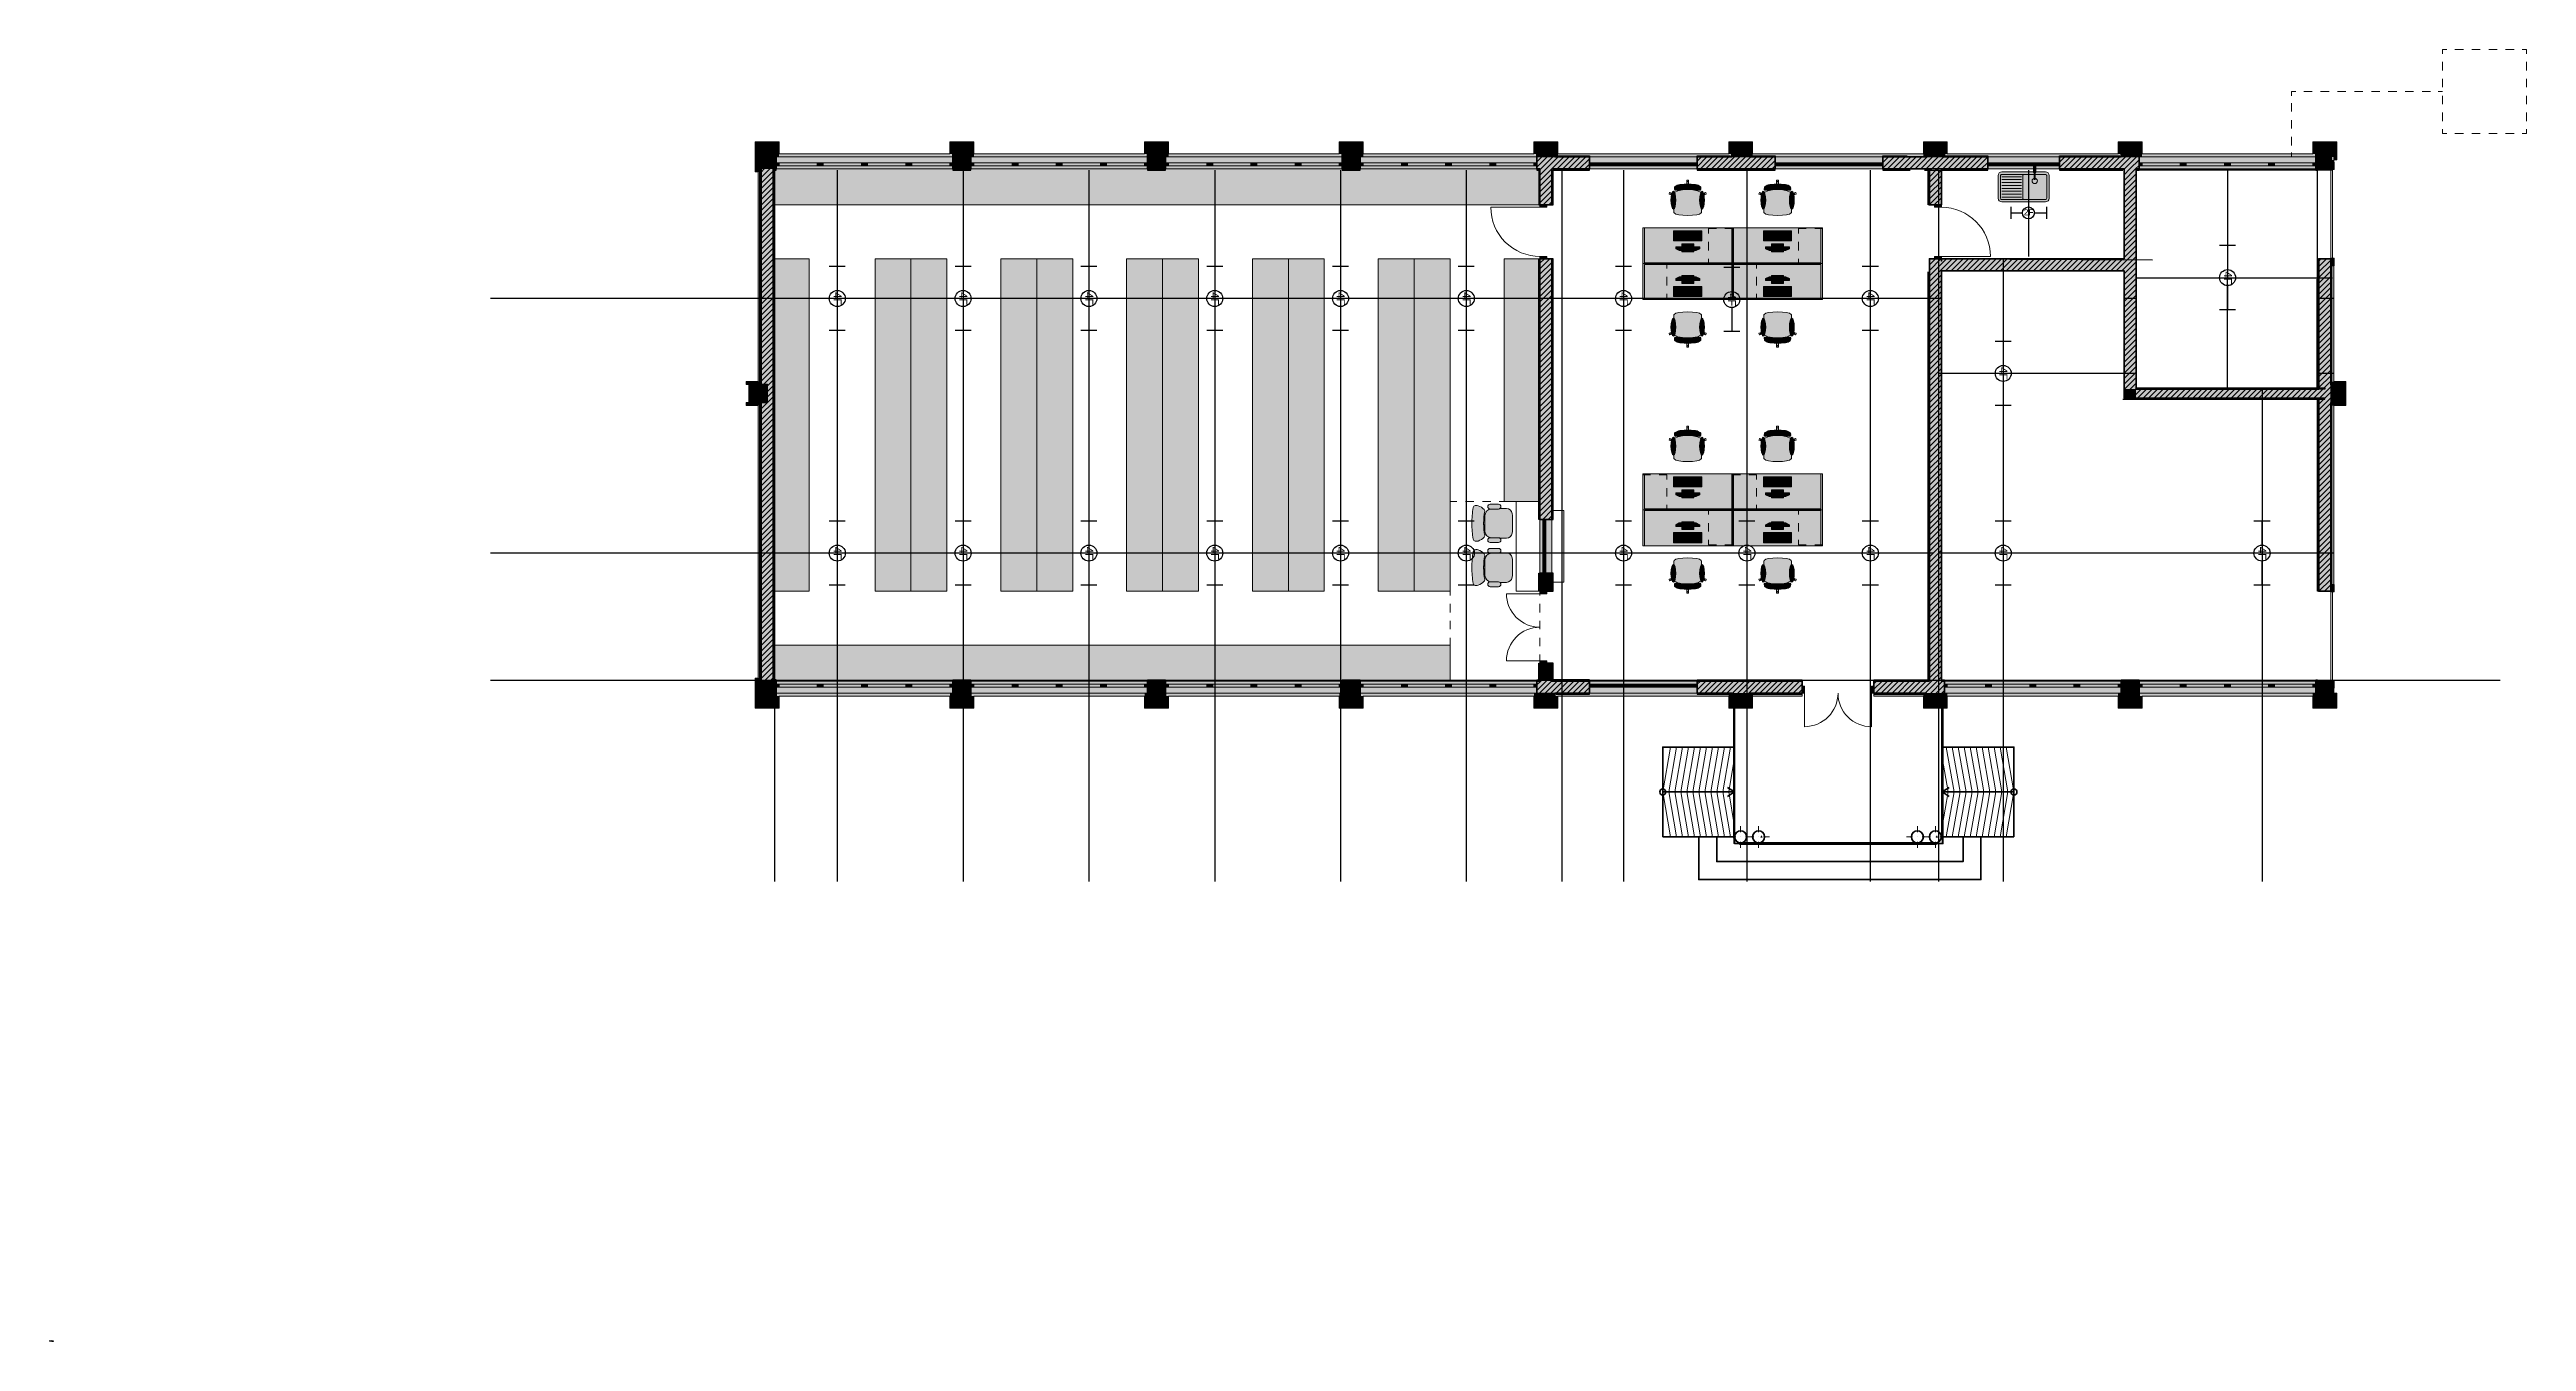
# Model space of a CAD drawing. Header units: inches. Extents: x 99 to 83418, y 65 to 21631.
# Drawn here: x 99 to 41445, y 65 to 21631 of the extents above; entities that cross this region are included whole.
import ezdxf

# ---------------------------------------------------------------- set-up
doc = ezdxf.new("R2010")
doc.units = ezdxf.units.IN
doc.header["$MEASUREMENT"] = 0
for name, color, linetype in [('A-Place', 50, 'Continuous'), ('lights', 1, 'Continuous'), ('PDF_Structural - Bearing', 7, 'Continuous')]:
    doc.layers.add(name, color=color, linetype=linetype)
doc.layers.add('PDF_Interior$-$Furniture$', color=7, linetype='Continuous', true_color=0x573938)
doc.styles.get("Standard").update_dxf_attribs({"font": 'arial.ttf'})

# ---------------------------------------------------------------- blocks, each defined once
blk = doc.blocks.new('4feet')
at = {"layer": 'lights'}
for p, q in [((2508, 2040), (2508, 1740)), ((2508, 1890), (2958, 1890)), ((3258, 1890), (3708, 1890)), ((3708, 2040), (3708, 1740))]:
    blk.add_line(p, q, dxfattribs=at)
blk.add_circle((3108, 1890), 150, dxfattribs=at)
at = {"layer": 'lights', "insert": (2990, 1970), "char_height": 150, "attachment_point": 1}
blk.add_mtext_dynamic_manual_height_columns('4F', width=300, gutter_width=12.5, heights=[0], dxfattribs=at)
blk = doc.blocks.new('2feet')
at = {"layer": 'lights'}
for p, q in [((3463, 1862), (3463, 1662)), ((3463, 1762), (3658, 1762)), ((3858, 1762), (4063, 1762)), ((4063, 1862), (4063, 1662))]:
    blk.add_line(p, q, dxfattribs=at)
blk.add_circle((3758, 1762), 100, dxfattribs=at)
at = {"layer": 'lights', "insert": (3682, 1823), "char_height": 100, "attachment_point": 1}
blk.add_mtext_dynamic_manual_height_columns('2F', width=100, gutter_width=12.5, heights=[0], dxfattribs=at)

msp = doc.modelspace()

# ---------------------------------------------------------------- hatches: boundary and pattern name
at = {"layer": 'PDF_Interior$-$Furniture$', "true_color": 0xffffff, "transparency": 33554559}
for points in [[(27215, 18980), (27215, 18944), (27215, 18913), (27220, 18904), (27246, 18883), (27249, 18882), (27294, 18872), (27363, 18864), (27364, 18864), (27444, 18862), (27444, 19452), (27432, 19452), (27429, 19449), (27429, 19412), (27427, 19362), (27394, 19362), (27394, 19332), (27394, 19293), (27357, 19291), (27282, 19275), (27232, 19251), (27215, 19224), (27181, 19233), (27146, 19245), (27142, 19243), (27134, 19220), (27136, 19216), (27172, 19205), (27215, 19189)], [(27674, 18980), (27674, 19189), (27717, 19205), (27752, 19216), (27754, 19220), (27747, 19243), (27743, 19245), (27708, 19233), (27673, 19224), (27656, 19251), (27606, 19275), (27532, 19291), (27495, 19293), (27495, 19332), (27495, 19362), (27461, 19362), (27459, 19412), (27459, 19449), (27456, 19452), (27444, 19452), (27444, 18862), (27524, 18864), (27525, 18864), (27594, 18872), (27640, 18882), (27642, 18883), (27669, 18904), (27674, 18913), (27674, 18944)], [(28715, 18980), (28715, 18944), (28715, 18913), (28720, 18904), (28746, 18883), (28749, 18882), (28794, 18872), (28863, 18864), (28864, 18864), (28944, 18862), (28944, 19452), (28932, 19452), (28929, 19449), (28929, 19412), (28927, 19362), (28894, 19362), (28894, 19332), (28894, 19293), (28857, 19291), (28782, 19275), (28732, 19251), (28715, 19224), (28681, 19233), (28646, 19245), (28642, 19243), (28634, 19220), (28636, 19216), (28672, 19205), (28715, 19189)], [(29174, 18980), (29174, 19189), (29217, 19205), (29252, 19216), (29254, 19220), (29247, 19243), (29243, 19245), (29208, 19233), (29173, 19224), (29156, 19251), (29106, 19275), (29032, 19291), (28995, 19293), (28995, 19332), (28995, 19362), (28961, 19362), (28959, 19412), (28959, 19449), (28956, 19452), (28944, 19452), (28944, 18862), (29024, 18864), (29025, 18864), (29094, 18872), (29140, 18882), (29142, 18883), (29169, 18904), (29174, 18913), (29174, 18944)], [(33052, 19588), (32687, 19588), (32657, 19580), (32635, 19558), (32627, 19528), (32627, 19148), (32635, 19118), (32657, 19096), (32687, 19088), (33417, 19088), (33447, 19096), (33469, 19118), (33477, 19148), (33477, 19528), (33469, 19558), (33447, 19580), (33417, 19588)], [(33257, 19617), (33246, 19617), (33246, 19668), (33244, 19674), (33237, 19677), (33231, 19674), (33228, 19668), (33228, 19617), (33217, 19617), (33217, 19682), (33257, 19682)], [(33246, 19470), (33244, 19464), (33237, 19461), (33231, 19464), (33228, 19470), (33228, 19668), (33231, 19674), (33237, 19677), (33244, 19674), (33246, 19668)], [(27165, 19118), (27167, 19074), (27173, 19031), (27182, 18997), (27193, 18975), (27205, 18969), (27217, 18975), (27229, 18997), (27238, 19031), (27244, 19074), (27246, 19118), (27244, 19162), (27238, 19204), (27229, 19239), (27217, 19260), (27205, 19267), (27193, 19260), (27182, 19239), (27173, 19204), (27167, 19162)], [(27387, 19385), (27314, 19378), (27288, 19373), (27268, 19366), (27237, 19346), (27226, 19333), (27223, 19297), (27230, 19285), (27247, 19282), (27276, 19285), (27321, 19290), (27372, 19295), (27444, 19297), (27444, 19387)], [(27502, 19385), (27444, 19387), (27444, 19297), (27517, 19295), (27568, 19290), (27613, 19285), (27642, 19282), (27659, 19285), (27666, 19297), (27662, 19333), (27652, 19346), (27621, 19366), (27601, 19373), (27575, 19378)], [(27724, 19118), (27722, 19162), (27716, 19204), (27707, 19239), (27695, 19260), (27683, 19267), (27671, 19260), (27660, 19239), (27651, 19204), (27645, 19162), (27643, 19118), (27645, 19074), (27651, 19031), (27660, 18997), (27671, 18975), (27683, 18969), (27695, 18975), (27707, 18996), (27716, 19031), (27722, 19074)], [(28665, 19118), (28667, 19074), (28673, 19031), (28682, 18997), (28693, 18975), (28705, 18969), (28717, 18975), (28729, 18997), (28738, 19031), (28744, 19074), (28746, 19118), (28744, 19162), (28738, 19204), (28729, 19239), (28717, 19260), (28705, 19267), (28693, 19260), (28682, 19239), (28673, 19204), (28667, 19162)], [(28887, 19385), (28814, 19378), (28788, 19373), (28768, 19366), (28737, 19346), (28726, 19333), (28723, 19297), (28730, 19285), (28747, 19282), (28776, 19285), (28821, 19290), (28872, 19295), (28944, 19297), (28944, 19387)], [(29002, 19385), (28944, 19387), (28944, 19297), (29017, 19295), (29068, 19290), (29113, 19285), (29142, 19282), (29159, 19285), (29166, 19297), (29162, 19333), (29152, 19346), (29121, 19366), (29101, 19373), (29075, 19378)], [(29224, 19118), (29222, 19162), (29216, 19204), (29207, 19239), (29195, 19260), (29183, 19267), (29171, 19260), (29160, 19239), (29151, 19204), (29145, 19162), (29143, 19118), (29145, 19074), (29151, 19031), (29160, 18997), (29171, 18975), (29183, 18969), (29195, 18975), (29207, 18996), (29216, 19031), (29222, 19074)], [(26724, 18042), (26724, 18072), (26724, 18657), (26694, 18657), (26694, 17457), (26724, 17457)], [(29664, 18072), (29664, 18042), (29664, 17457), (29694, 17457), (29694, 18657), (29664, 18657)], [(27644, 18337), (27544, 18337), (27544, 18387), (27344, 18387), (27344, 18337), (27244, 18337), (27244, 18307), (27304, 18277), (27344, 18277), (27344, 18257), (27544, 18257), (27544, 18277), (27584, 18277), (27644, 18307)], [(29144, 18337), (29044, 18337), (29044, 18387), (28844, 18387), (28844, 18337), (28744, 18337), (28744, 18307), (28804, 18277), (28844, 18277), (28844, 18257), (29044, 18257), (29044, 18277), (29084, 18277), (29144, 18307)], [(27244, 17777), (27344, 17777), (27344, 17727), (27544, 17727), (27544, 17777), (27644, 17777), (27644, 17807), (27584, 17837), (27544, 17837), (27544, 17857), (27344, 17857), (27344, 17837), (27304, 17837), (27244, 17807)], [(28744, 17777), (28844, 17777), (28844, 17727), (29044, 17727), (29044, 17777), (29144, 17777), (29144, 17807), (29084, 17837), (29044, 17837), (29044, 17857), (28844, 17857), (28844, 17837), (28804, 17837), (28744, 17807)], [(27215, 17134), (27215, 16925), (27172, 16909), (27136, 16898), (27134, 16894), (27142, 16871), (27146, 16869), (27181, 16880), (27215, 16890), (27232, 16862), (27282, 16838), (27357, 16823), (27394, 16820), (27394, 16782), (27394, 16752), (27427, 16752), (27429, 16702), (27429, 16665), (27432, 16662), (27444, 16662), (27444, 17252), (27364, 17249), (27363, 17249), (27294, 17242), (27249, 17231), (27246, 17231), (27220, 17209), (27215, 17201), (27215, 17170)], [(27165, 16996), (27167, 16952), (27173, 16909), (27182, 16875), (27193, 16854), (27205, 16847), (27217, 16853), (27229, 16875), (27238, 16909), (27244, 16952), (27246, 16996), (27244, 17040), (27238, 17082), (27229, 17117), (27217, 17138), (27205, 17145), (27193, 17138), (27182, 17117), (27173, 17083), (27167, 17040)], [(27674, 17134), (27674, 17170), (27674, 17201), (27669, 17209), (27642, 17231), (27640, 17231), (27594, 17242), (27525, 17249), (27524, 17249), (27444, 17252), (27444, 16662), (27456, 16662), (27459, 16665), (27459, 16702), (27461, 16752), (27495, 16752), (27495, 16782), (27495, 16820), (27532, 16823), (27606, 16838), (27656, 16862), (27673, 16890), (27708, 16880), (27743, 16869), (27747, 16871), (27754, 16894), (27752, 16898), (27717, 16909), (27674, 16925)], [(27724, 16996), (27722, 17040), (27716, 17083), (27707, 17117), (27695, 17138), (27683, 17145), (27671, 17138), (27660, 17117), (27651, 17082), (27645, 17040), (27643, 16996), (27645, 16952), (27651, 16909), (27660, 16875), (27671, 16853), (27683, 16847), (27695, 16853), (27707, 16875), (27716, 16909), (27722, 16952)], [(28715, 17134), (28715, 16925), (28672, 16909), (28636, 16898), (28634, 16894), (28642, 16871), (28646, 16869), (28681, 16880), (28715, 16890), (28732, 16862), (28782, 16838), (28857, 16823), (28894, 16820), (28894, 16782), (28894, 16752), (28927, 16752), (28929, 16702), (28929, 16665), (28932, 16662), (28944, 16662), (28944, 17252), (28864, 17249), (28863, 17249), (28794, 17242), (28749, 17231), (28746, 17231), (28720, 17209), (28715, 17201), (28715, 17170)], [(28665, 16996), (28667, 16952), (28673, 16909), (28682, 16875), (28693, 16854), (28705, 16847), (28717, 16853), (28729, 16875), (28738, 16909), (28744, 16952), (28746, 16996), (28744, 17040), (28738, 17082), (28729, 17117), (28717, 17138), (28705, 17145), (28693, 17138), (28682, 17117), (28673, 17083), (28667, 17040)], [(29174, 17134), (29174, 17170), (29174, 17201), (29169, 17209), (29142, 17231), (29140, 17231), (29094, 17242), (29025, 17249), (29024, 17249), (28944, 17252), (28944, 16662), (28956, 16662), (28959, 16665), (28959, 16702), (28961, 16752), (28995, 16752), (28995, 16782), (28995, 16820), (29032, 16823), (29106, 16838), (29156, 16862), (29173, 16890), (29208, 16880), (29243, 16869), (29247, 16871), (29254, 16894), (29252, 16898), (29217, 16909), (29174, 16925)], [(29224, 16996), (29222, 17040), (29216, 17083), (29207, 17117), (29195, 17138), (29183, 17145), (29171, 17138), (29160, 17117), (29151, 17082), (29145, 17040), (29143, 16996), (29145, 16952), (29151, 16909), (29160, 16875), (29171, 16853), (29183, 16847), (29195, 16853), (29207, 16875), (29216, 16909), (29222, 16952)], [(27387, 16729), (27444, 16727), (27444, 16816), (27372, 16819), (27321, 16823), (27276, 16829), (27247, 16832), (27230, 16829), (27223, 16817), (27226, 16781), (27237, 16768), (27268, 16748), (27288, 16741), (27314, 16736)], [(27502, 16729), (27575, 16736), (27601, 16741), (27621, 16748), (27652, 16768), (27662, 16781), (27666, 16817), (27659, 16829), (27642, 16832), (27613, 16829), (27568, 16823), (27517, 16819), (27444, 16816), (27444, 16727)], [(28887, 16729), (28944, 16727), (28944, 16816), (28872, 16819), (28821, 16823), (28776, 16829), (28747, 16832), (28730, 16829), (28723, 16817), (28726, 16781), (28737, 16768), (28768, 16748), (28788, 16741), (28814, 16736)], [(29002, 16729), (29075, 16736), (29101, 16741), (29121, 16748), (29152, 16768), (29162, 16781), (29166, 16817), (29159, 16829), (29142, 16832), (29113, 16829), (29068, 16823), (29017, 16819), (28944, 16816), (28944, 16727)], [(27215, 14873), (27215, 14836), (27215, 14805), (27220, 14797), (27246, 14776), (27249, 14775), (27294, 14764), (27363, 14757), (27364, 14757), (27444, 14754), (27444, 15344), (27432, 15344), (27429, 15341), (27429, 15305), (27427, 15255), (27394, 15255), (27394, 15225), (27394, 15186), (27357, 15184), (27282, 15168), (27232, 15144), (27215, 15116), (27181, 15126), (27146, 15137), (27142, 15135), (27134, 15113), (27136, 15109), (27172, 15097), (27215, 15082)], [(27674, 14873), (27674, 15082), (27717, 15097), (27752, 15109), (27754, 15113), (27747, 15135), (27743, 15137), (27708, 15126), (27673, 15116), (27656, 15144), (27606, 15168), (27532, 15184), (27495, 15186), (27495, 15225), (27495, 15255), (27461, 15255), (27459, 15305), (27459, 15341), (27456, 15344), (27444, 15344), (27444, 14754), (27524, 14757), (27525, 14757), (27594, 14764), (27640, 14775), (27642, 14776), (27669, 14797), (27674, 14805), (27674, 14836)], [(28715, 14873), (28715, 14836), (28715, 14805), (28720, 14797), (28746, 14776), (28749, 14775), (28794, 14764), (28863, 14757), (28864, 14757), (28944, 14754), (28944, 15344), (28932, 15344), (28929, 15341), (28929, 15305), (28927, 15255), (28894, 15255), (28894, 15225), (28894, 15186), (28857, 15184), (28782, 15168), (28732, 15144), (28715, 15116), (28681, 15126), (28646, 15137), (28642, 15135), (28634, 15113), (28636, 15109), (28672, 15097), (28715, 15082)], [(29174, 14873), (29174, 15082), (29217, 15097), (29252, 15109), (29254, 15113), (29247, 15135), (29243, 15137), (29208, 15126), (29173, 15116), (29156, 15144), (29106, 15168), (29032, 15184), (28995, 15186), (28995, 15225), (28995, 15255), (28961, 15255), (28959, 15305), (28959, 15341), (28956, 15344), (28944, 15344), (28944, 14754), (29024, 14757), (29025, 14757), (29094, 14764), (29140, 14775), (29142, 14776), (29169, 14797), (29174, 14805), (29174, 14836)], [(27165, 15010), (27167, 14967), (27172, 14924), (27182, 14889), (27193, 14868), (27205, 14861), (27217, 14868), (27229, 14889), (27238, 14924), (27244, 14967), (27246, 15010), (27244, 15054), (27238, 15097), (27229, 15132), (27217, 15153), (27205, 15159), (27193, 15153), (27182, 15132), (27173, 15097), (27167, 15054)], [(27387, 15277), (27314, 15270), (27288, 15266), (27268, 15258), (27237, 15238), (27226, 15225), (27223, 15189), (27230, 15178), (27247, 15174), (27276, 15177), (27321, 15183), (27372, 15188), (27444, 15190), (27444, 15280)], [(27502, 15277), (27444, 15280), (27444, 15190), (27517, 15188), (27568, 15183), (27613, 15177), (27642, 15174), (27659, 15178), (27666, 15189), (27662, 15225), (27652, 15238), (27621, 15258), (27601, 15266), (27575, 15270)], [(27724, 15010), (27722, 15054), (27716, 15097), (27707, 15132), (27695, 15153), (27683, 15159), (27671, 15153), (27660, 15132), (27651, 15097), (27645, 15054), (27643, 15010), (27645, 14967), (27651, 14924), (27660, 14889), (27671, 14868), (27683, 14861), (27695, 14868), (27707, 14889), (27716, 14924), (27722, 14967)], [(28665, 15010), (28667, 14967), (28672, 14924), (28682, 14889), (28693, 14868), (28705, 14861), (28717, 14868), (28729, 14889), (28738, 14924), (28744, 14967), (28746, 15010), (28744, 15054), (28738, 15097), (28729, 15132), (28717, 15153), (28705, 15159), (28693, 15153), (28682, 15132), (28673, 15097), (28667, 15054)], [(28887, 15277), (28814, 15270), (28788, 15266), (28768, 15258), (28737, 15238), (28726, 15225), (28723, 15189), (28730, 15178), (28747, 15174), (28776, 15177), (28821, 15183), (28872, 15188), (28944, 15190), (28944, 15280)], [(29002, 15277), (28944, 15280), (28944, 15190), (29017, 15188), (29068, 15183), (29113, 15177), (29142, 15174), (29159, 15178), (29166, 15189), (29162, 15225), (29152, 15238), (29121, 15258), (29101, 15266), (29075, 15270)], [(29224, 15010), (29222, 15054), (29216, 15097), (29207, 15132), (29195, 15153), (29183, 15159), (29171, 15153), (29160, 15132), (29151, 15097), (29145, 15054), (29143, 15010), (29145, 14967), (29151, 14924), (29160, 14889), (29171, 14868), (29183, 14861), (29195, 14868), (29207, 14889), (29216, 14924), (29222, 14967)], [(26724, 13964), (26724, 14549), (26694, 14549), (26694, 13349), (26724, 13349), (26724, 13934)], [(29664, 13934), (29664, 13349), (29694, 13349), (29694, 14549), (29664, 14549), (29664, 13964)], [(27644, 14229), (27544, 14229), (27544, 14279), (27344, 14279), (27344, 14229), (27244, 14229), (27244, 14199), (27304, 14169), (27344, 14169), (27344, 14149), (27544, 14149), (27544, 14169), (27584, 14169), (27644, 14199)], [(29144, 14229), (29044, 14229), (29044, 14279), (28844, 14279), (28844, 14229), (28744, 14229), (28744, 14199), (28804, 14169), (28844, 14169), (28844, 14149), (29044, 14149), (29044, 14169), (29084, 14169), (29144, 14199)], [(23863, 13456), (23866, 13449), (23869, 13443), (23874, 13437), (23879, 13432), (23885, 13429), (23892, 13426), (23899, 13424), (23910, 13422), (23922, 13422), (23934, 13424), (23945, 13427), (23999, 13454), (24047, 13492), (24050, 13496), (24053, 13500), (24055, 13505), (24056, 13510), (24056, 13515), (24055, 13520), (24038, 13700), (24059, 13699), (24059, 13592), (24060, 13572), (24065, 13553), (24074, 13536), (24085, 13520), (24099, 13507), (24116, 13496), (24133, 13488), (24152, 13484), (24152, 13482), (24146, 13482), (24139, 13482), (24132, 13480), (24126, 13477), (24120, 13473), (24115, 13468), (24111, 13462), (24108, 13456), (24106, 13449), (24106, 13442), (24106, 13436), (24108, 13429), (24111, 13423), (24115, 13417), (24120, 13412), (24126, 13408), (24132, 13405), (24139, 13403), (24146, 13403), (24286, 13403), (24293, 13403), (24300, 13405), (24306, 13408), (24312, 13412), (24317, 13417), (24321, 13423), (24324, 13430), (24325, 13437), (24326, 13444), (24325, 13451), (24323, 13457), (24320, 13464), (24315, 13469), (24310, 13474), (24417, 13475), (24435, 13476), (24452, 13480), (24468, 13488), (24482, 13498), (24495, 13511), (24505, 13525), (24512, 13541), (24516, 13558), (24521, 13722), (24516, 13885), (24512, 13903), (24505, 13919), (24495, 13933), (24482, 13946), (24468, 13956), (24452, 13963), (24435, 13968), (24417, 13969), (24310, 13970), (24315, 13974), (24320, 13980), (24323, 13986), (24325, 13993), (24326, 14000), (24325, 14007), (24324, 14014), (24321, 14021), (24317, 14027), (24312, 14032), (24306, 14036), (24300, 14039), (24293, 14041), (24286, 14041), (24146, 14041), (24139, 14041), (24132, 14039), (24126, 14036), (24120, 14032), (24115, 14027), (24111, 14021), (24108, 14015), (24106, 14008), (24106, 14001), (24106, 13994), (24108, 13988), (24111, 13981), (24115, 13976), (24120, 13971), (24126, 13967), (24132, 13964), (24139, 13962), (24146, 13961), (24152, 13961), (24152, 13960), (24133, 13956), (24116, 13948), (24099, 13937), (24085, 13924), (24074, 13908), (24065, 13890), (24060, 13872), (24059, 13852), (24059, 13745), (24038, 13744), (24055, 13924), (24056, 13929), (24056, 13934), (24055, 13939), (24053, 13944), (24050, 13948), (24047, 13952), (23999, 13990), (23945, 14017), (23934, 14020), (23922, 14022), (23910, 14022), (23899, 14020), (23892, 14018), (23885, 14015), (23879, 14012), (23874, 14007), (23869, 14001), (23866, 13995), (23863, 13988), (23842, 13722)], [(27244, 13669), (27344, 13669), (27344, 13619), (27544, 13619), (27544, 13669), (27644, 13669), (27644, 13699), (27584, 13729), (27544, 13729), (27544, 13749), (27344, 13749), (27344, 13729), (27304, 13729), (27244, 13699)], [(28744, 13669), (28844, 13669), (28844, 13619), (29044, 13619), (29044, 13669), (29144, 13669), (29144, 13699), (29084, 13729), (29044, 13729), (29044, 13749), (28844, 13749), (28844, 13729), (28804, 13729), (28744, 13699)], [(23863, 12718), (23866, 12711), (23869, 12705), (23874, 12699), (23879, 12695), (23885, 12691), (23892, 12688), (23899, 12687), (23910, 12685), (23922, 12684), (23934, 12686), (23945, 12689), (23999, 12717), (24047, 12755), (24050, 12758), (24053, 12763), (24055, 12767), (24056, 12772), (24056, 12777), (24055, 12782), (24038, 12962), (24059, 12962), (24059, 12854), (24060, 12835), (24065, 12816), (24074, 12798), (24085, 12782), (24099, 12769), (24116, 12758), (24133, 12750), (24152, 12746), (24152, 12745), (24146, 12745), (24139, 12744), (24132, 12742), (24126, 12739), (24120, 12735), (24115, 12730), (24111, 12725), (24108, 12718), (24106, 12712), (24106, 12705), (24106, 12698), (24108, 12691), (24111, 12685), (24115, 12679), (24120, 12674), (24126, 12670), (24132, 12667), (24139, 12666), (24146, 12665), (24286, 12665), (24293, 12666), (24300, 12667), (24306, 12670), (24312, 12675), (24317, 12680), (24321, 12686), (24324, 12692), (24325, 12699), (24326, 12706), (24325, 12713), (24323, 12720), (24320, 12726), (24315, 12732), (24310, 12737), (24417, 12737), (24435, 12738), (24452, 12743), (24468, 12750), (24482, 12760), (24495, 12773), (24505, 12788), (24512, 12804), (24516, 12821), (24521, 12984), (24516, 13148), (24512, 13165), (24505, 13181), (24495, 13196), (24482, 13208), (24468, 13218), (24452, 13226), (24435, 13230), (24417, 13231), (24310, 13232), (24315, 13237), (24320, 13242), (24323, 13249), (24325, 13255), (24326, 13263), (24325, 13270), (24324, 13277), (24321, 13283), (24317, 13289), (24312, 13294), (24306, 13298), (24300, 13301), (24293, 13303), (24286, 13304), (24146, 13304), (24139, 13303), (24132, 13301), (24126, 13298), (24120, 13294), (24115, 13289), (24111, 13284), (24108, 13277), (24106, 13271), (24106, 13264), (24106, 13257), (24108, 13250), (24111, 13244), (24115, 13238), (24120, 13233), (24126, 13229), (24132, 13226), (24139, 13224), (24146, 13224), (24152, 13224), (24152, 13223), (24133, 13218), (24116, 13210), (24099, 13200), (24085, 13186), (24074, 13170), (24065, 13153), (24060, 13134), (24059, 13115), (24059, 13007), (24038, 13007), (24055, 13186), (24056, 13191), (24056, 13196), (24055, 13201), (24053, 13206), (24050, 13210), (24047, 13214), (23999, 13252), (23945, 13279), (23934, 13283), (23922, 13284), (23910, 13284), (23899, 13282), (23892, 13280), (23885, 13278), (23879, 13274), (23874, 13269), (23869, 13264), (23866, 13257), (23863, 13250), (23842, 12984)], [(27215, 13026), (27215, 12817), (27172, 12801), (27136, 12790), (27134, 12786), (27142, 12764), (27146, 12762), (27181, 12773), (27215, 12783), (27232, 12755), (27282, 12731), (27357, 12715), (27394, 12713), (27394, 12674), (27394, 12644), (27427, 12644), (27429, 12594), (27429, 12557), (27432, 12554), (27444, 12554), (27444, 13144), (27364, 13142), (27363, 13142), (27294, 13135), (27249, 13124), (27246, 13123), (27220, 13102), (27215, 13093), (27215, 13062)], [(27165, 12888), (27167, 12845), (27173, 12802), (27182, 12767), (27193, 12746), (27205, 12739), (27217, 12746), (27229, 12767), (27238, 12802), (27244, 12845), (27246, 12888), (27244, 12932), (27238, 12975), (27229, 13010), (27217, 13031), (27205, 13037), (27193, 13031), (27182, 13010), (27173, 12975), (27167, 12932)], [(27674, 13026), (27674, 13062), (27674, 13093), (27669, 13102), (27642, 13123), (27640, 13124), (27594, 13135), (27525, 13142), (27524, 13142), (27444, 13144), (27444, 12554), (27456, 12554), (27459, 12557), (27459, 12594), (27461, 12644), (27495, 12644), (27495, 12674), (27495, 12713), (27532, 12715), (27606, 12731), (27656, 12755), (27673, 12783), (27708, 12773), (27743, 12762), (27747, 12764), (27754, 12786), (27752, 12790), (27717, 12801), (27674, 12817)], [(27724, 12888), (27722, 12932), (27716, 12975), (27707, 13010), (27695, 13031), (27683, 13037), (27671, 13031), (27660, 13010), (27651, 12975), (27645, 12932), (27643, 12888), (27645, 12845), (27651, 12802), (27660, 12767), (27671, 12746), (27683, 12739), (27695, 12746), (27707, 12767), (27716, 12802), (27722, 12845)], [(28715, 13026), (28715, 12817), (28672, 12801), (28636, 12790), (28634, 12786), (28642, 12764), (28646, 12762), (28681, 12773), (28715, 12783), (28732, 12755), (28782, 12731), (28857, 12715), (28894, 12713), (28894, 12674), (28894, 12644), (28927, 12644), (28929, 12594), (28929, 12557), (28932, 12554), (28944, 12554), (28944, 13144), (28864, 13142), (28863, 13142), (28794, 13135), (28749, 13124), (28746, 13123), (28720, 13102), (28715, 13093), (28715, 13062)], [(28665, 12888), (28667, 12845), (28673, 12802), (28682, 12767), (28693, 12746), (28705, 12739), (28717, 12746), (28729, 12767), (28738, 12802), (28744, 12845), (28746, 12888), (28744, 12932), (28738, 12975), (28729, 13010), (28717, 13031), (28705, 13037), (28693, 13031), (28682, 13010), (28673, 12975), (28667, 12932)], [(29174, 13026), (29174, 13062), (29174, 13093), (29169, 13102), (29142, 13123), (29140, 13124), (29094, 13135), (29025, 13142), (29024, 13142), (28944, 13144), (28944, 12554), (28956, 12554), (28959, 12557), (28959, 12594), (28961, 12644), (28995, 12644), (28995, 12674), (28995, 12713), (29032, 12715), (29106, 12731), (29156, 12755), (29173, 12783), (29208, 12773), (29243, 12762), (29247, 12764), (29254, 12786), (29252, 12790), (29217, 12801), (29174, 12817)], [(29224, 12888), (29222, 12932), (29216, 12975), (29207, 13010), (29195, 13031), (29183, 13037), (29171, 13031), (29160, 13010), (29151, 12975), (29145, 12932), (29143, 12888), (29145, 12845), (29151, 12802), (29160, 12767), (29171, 12746), (29183, 12739), (29195, 12746), (29207, 12767), (29216, 12802), (29222, 12845)], [(27387, 12621), (27444, 12619), (27444, 12709), (27372, 12711), (27321, 12716), (27276, 12722), (27247, 12724), (27230, 12721), (27223, 12710), (27226, 12674), (27237, 12660), (27268, 12640), (27288, 12633), (27314, 12628)], [(27502, 12621), (27575, 12628), (27601, 12633), (27621, 12640), (27652, 12660), (27662, 12674), (27666, 12710), (27659, 12721), (27642, 12724), (27613, 12722), (27568, 12716), (27517, 12711), (27444, 12709), (27444, 12619)], [(28887, 12621), (28944, 12619), (28944, 12709), (28872, 12711), (28821, 12716), (28776, 12722), (28747, 12724), (28730, 12721), (28723, 12710), (28726, 12674), (28737, 12660), (28768, 12640), (28788, 12633), (28814, 12628)], [(29002, 12621), (29075, 12628), (29101, 12633), (29121, 12640), (29152, 12660), (29162, 12674), (29166, 12710), (29159, 12721), (29142, 12724), (29113, 12722), (29068, 12716), (29017, 12711), (28944, 12709), (28944, 12619)]]:
    msp.add_hatch(color=7, dxfattribs=at).paths.add_polyline_path(points)

# ---------------------------------------------------------------- linework, layer by layer
at = {"layer": 'A-Place'}
for p, q in [((12198, 19618), (12198, 7742)), ((13248, 19618), (13248, 7742)), ((15348, 19618), (15348, 7742)), ((17448, 19618), (17448, 7742)), ((19548, 19618), (19548, 7742)), ((21648, 19618), (21648, 7742)), ((23748, 19618), (23748, 7742)), ((25342, 19618), (25342, 7742)), ((26372, 19618), (26372, 7742)), ((28432, 19618), (28432, 7742)), ((30492, 19618), (30492, 7742)), ((31631, 19618), (31631, 18178)), ((33131, 19618), (33131, 18178)), ((34943, 19623), (38208, 19623)), ((36454, 15985), (36458, 19620)), ((37954, 15983), (37958, 19618)), ((31631, 18138), (31631, 7742)), ((31631, 18138), (35204, 18121)), ((32711, 18138), (32711, 7742)), ((34943, 17823), (38208, 17823)), ((31678, 17475), (7459, 17475)), ((34928, 17475), (34728, 17475)), ((38228, 17475), (37958, 17475)), ((34928, 16225), (31630, 16225)), ((38228, 16225), (37954, 16225)), ((37031, 15983), (37031, 7742)), ((31538, 13225), (7459, 13225)), ((38228, 13225), (31630, 13225)), ((41009, 11100), (7459, 11100))]:
    msp.add_line(p, q, dxfattribs=at)
at = {"layer": 'PDF_Interior$-$Furniture$', "color": 126, "lineweight": 25, "true_color": 0x008060}
for points in [[(11958, 19858), (12228, 19858), (12228, 19838), (11978, 19838), (11978, 16040)], [(25248, 19858), (25803, 19858), (25803, 19838), (25228, 19838)], [(28178, 19838), (27603, 19838), (27603, 19858), (28158, 19858)], [(28498, 19858), (28903, 19858), (28903, 19838), (28478, 19838)], [(31128, 19838), (30703, 19838), (30703, 19858), (31108, 19858)], [(31448, 19858), (32453, 19858), (32453, 19838), (31428, 19838)], [(34678, 19838), (33653, 19838), (33653, 19858), (34658, 19858)], [(38178, 19838), (38178, 19638), (38198, 19638), (38198, 19858)], [(11958, 16060), (11958, 19818)], [(31178, 19638), (30703, 19638), (30703, 19618), (31158, 19618)], [(31398, 19618), (32453, 19618), (32453, 19638), (31378, 19638)], [(31478, 19638), (31478, 19038), (31458, 19038), (31458, 19618)], [(34728, 19638), (33653, 19638), (33653, 19618), (34708, 19618)], [(34948, 19618), (34978, 19618), (34978, 19638), (34928, 19638)], [(37978, 19638), (37928, 19638), (37928, 19618), (37958, 19618)], [(31478, 17938), (31478, 11088), (30553, 11088), (30553, 11108), (31458, 11108), (31458, 17918)], [(37958, 15983), (37958, 18138), (37978, 18138), (37978, 15963)], [(38198, 16058), (38198, 18138), (38178, 18138), (38178, 16038)], [(11978, 15740), (11978, 10888), (12228, 10888), (12228, 10868), (11958, 10868), (11958, 15720)], [(34708, 15793), (38078, 15793), (38078, 15813), (34728, 15813)], [(34948, 15983), (38078, 15983), (38078, 15963), (34928, 15963)], [(37978, 15813), (37978, 12588), (37958, 12588), (37958, 15793)], [(38178, 15738), (38178, 12588), (38198, 12588), (38198, 15718)], [(25248, 10868), (25803, 10868), (25803, 10888), (25228, 10888)], [(28178, 10888), (27603, 10888), (27603, 10868), (28158, 10868)], [(28208, 10868), (28208, 8468)], [(28228, 8488), (28228, 10888)], [(28498, 10868), (29353, 10868), (29353, 10888), (28478, 10888)], [(31428, 10888), (30553, 10888), (30553, 10868), (31408, 10868)], [(31698, 11108), (31728, 11108), (31728, 11088), (31678, 11088)], [(31678, 10888), (31678, 8488)], [(31698, 8468), (31698, 10868)], [(37978, 11088), (37928, 11088), (37928, 11108), (37958, 11108)], [(38198, 10868), (38198, 11088), (38178, 11088), (38178, 10888)], [(28308, 8368), (31598, 8368)], [(31578, 8388), (28328, 8388)]]:
    msp.add_lwpolyline(points, dxfattribs=at)
at = {"layer": 'PDF_Interior$-$Furniture$', "color": 121, "lineweight": 13, "true_color": 0x80ffdf}
for points in [[(12176, 19858), (12063, 19838)], [(25392, 19858), (25279, 19838)], [(25652, 19858), (25538, 19838)], [(27725, 19858), (27611, 19838)], [(27984, 19858), (27871, 19838)], [(28502, 19858), (28497, 19857)], [(28761, 19858), (28648, 19838)], [(30835, 19858), (30721, 19838)], [(31094, 19858), (30980, 19838)], [(31612, 19858), (31499, 19838)], [(31871, 19858), (31758, 19838)], [(32130, 19858), (32017, 19838)], [(32389, 19858), (32276, 19838)], [(33685, 19858), (33653, 19852)], [(33944, 19858), (33831, 19838)], [(34203, 19858), (34090, 19838)], [(34463, 19858), (34349, 19838)], [(34667, 19849), (34608, 19838)], [(11978, 19777), (11958, 19774)], [(11978, 19732), (11958, 19728)], [(11978, 19686), (11958, 19683)], [(11978, 19640), (11958, 19637)], [(11978, 19595), (11958, 19591)], [(11978, 19549), (11958, 19545)], [(11978, 19503), (11958, 19500)], [(11978, 19458), (11958, 19454)], [(11978, 19823), (11960, 19820)], [(12185, 19631), (12178, 19630)], [(12198, 19588), (12178, 19584)], [(12198, 19542), (12178, 19539)], [(12198, 19496), (12178, 19493)], [(12198, 19451), (12178, 19447)], [(12224, 19638), (12185, 19631)], [(15220, 19618), (15334, 19638)], [(18428, 19635), (18444, 19638)], [(18589, 19618), (18703, 19638)], [(21699, 19618), (21813, 19638)], [(21958, 19618), (21978, 19622)], [(24978, 19602), (24958, 19599)], [(24978, 19557), (24958, 19553)], [(24978, 19511), (24958, 19507)], [(24978, 19465), (24958, 19462)], [(25181, 19638), (25178, 19638), (25178, 19638)], [(25198, 19595), (25178, 19592)], [(25198, 19550), (25178, 19546)], [(25198, 19504), (25178, 19500)], [(25198, 19458), (25178, 19455)], [(25441, 19638), (25327, 19618)], [(25700, 19638), (25586, 19618)], [(25803, 19839), (25797, 19838)], [(27659, 19618), (27773, 19638)], [(27919, 19618), (28032, 19638)], [(28171, 19845), (28130, 19838)], [(28178, 19618), (28291, 19638)], [(28437, 19618), (28550, 19638)], [(28696, 19618), (28809, 19638)], [(30883, 19638), (30769, 19618)], [(31142, 19638), (31028, 19618)], [(31401, 19638), (31381, 19635)], [(31478, 19606), (31458, 19602)], [(31478, 19560), (31458, 19557)], [(31478, 19515), (31458, 19511)], [(31478, 19469), (31458, 19465)], [(31660, 19638), (31547, 19618)], [(31919, 19638), (31806, 19618)], [(32178, 19638), (32065, 19618)], [(32437, 19638), (32324, 19618)], [(33733, 19638), (33653, 19624)], [(33992, 19638), (33879, 19618)], [(34251, 19638), (34138, 19618)], [(34511, 19638), (34397, 19618)], [(34719, 19629), (34656, 19618)], [(34978, 19629), (34943, 19623)], [(38198, 19831), (38178, 19828)], [(38198, 19786), (38178, 19782)], [(38198, 19740), (38178, 19736)], [(38198, 19694), (38178, 19691)], [(38198, 19649), (38178, 19645)], [(11978, 19412), (11958, 19408)], [(11978, 19366), (11958, 19363)], [(11978, 19321), (11958, 19317)], [(11978, 19275), (11958, 19271)], [(11978, 19229), (11958, 19226)], [(11978, 19183), (11958, 19180)], [(11978, 19138), (11958, 19134)], [(11978, 19092), (11958, 19089)], [(11978, 19046), (11958, 19043)], [(12198, 19405), (12178, 19401)], [(12198, 19359), (12178, 19356)], [(12198, 19314), (12178, 19310)], [(12198, 19268), (12178, 19264)], [(12198, 19222), (12178, 19219)], [(12198, 19177), (12178, 19173)], [(12198, 19131), (12178, 19127)], [(12198, 19085), (12178, 19082)], [(12198, 19039), (12178, 19036)], [(24978, 19419), (24958, 19416)], [(24978, 19374), (24958, 19370)], [(24978, 19328), (24958, 19325)], [(24978, 19282), (24958, 19279)], [(24978, 19237), (24958, 19233)], [(24978, 19191), (24958, 19187)], [(24978, 19145), (24958, 19142)], [(24978, 19100), (24958, 19096)], [(24978, 19054), (24958, 19050)], [(25198, 19413), (25178, 19409)], [(25198, 19367), (25178, 19363)], [(25198, 19321), (25178, 19318)], [(25198, 19275), (25178, 19272)], [(25198, 19230), (25178, 19226)], [(25198, 19184), (25178, 19181)], [(25198, 19138), (25178, 19135)], [(25198, 19093), (25178, 19089)], [(25198, 19047), (25178, 19043)], [(31478, 19423), (31458, 19420)], [(31478, 19378), (31458, 19374)], [(31478, 19332), (31458, 19328)], [(31478, 19286), (31458, 19283)], [(31478, 19240), (31458, 19237)], [(31478, 19195), (31458, 19191)], [(31478, 19149), (31458, 19146)], [(31478, 19103), (31458, 19100)], [(31478, 19058), (31458, 19054)], [(11978, 19001), (11958, 18997)], [(11978, 18955), (11958, 18951)], [(11978, 18909), (11958, 18906)], [(11978, 18864), (11958, 18860)], [(11978, 18818), (11958, 18814)], [(11978, 18772), (11958, 18769)], [(11978, 18726), (11958, 18723)], [(11978, 18681), (11958, 18677)], [(11978, 18635), (11958, 18632)], [(12198, 18994), (12178, 18990)], [(12198, 18948), (12178, 18945)], [(12198, 18902), (12178, 18899)], [(12198, 18857), (12178, 18853)], [(12198, 18811), (12178, 18807)], [(12198, 18765), (12178, 18762)], [(12198, 18720), (12178, 18716)], [(12198, 18674), (12178, 18670)], [(12198, 18628), (12178, 18625)], [(11978, 18589), (11958, 18586)], [(11978, 18544), (11958, 18540)], [(11978, 18498), (11958, 18495)], [(11978, 18452), (11958, 18449)], [(11978, 18407), (11958, 18403)], [(11978, 18361), (11958, 18357)], [(11978, 18315), (11958, 18312)], [(11978, 18270), (11958, 18266)], [(11978, 18224), (11958, 18220)], [(12198, 18583), (12178, 18579)], [(12198, 18537), (12178, 18533)], [(12198, 18491), (12178, 18488)], [(12198, 18445), (12178, 18442)], [(12198, 18400), (12178, 18396)], [(12198, 18354), (12178, 18351)], [(12198, 18308), (12178, 18305)], [(12198, 18263), (12178, 18259)], [(12198, 18217), (12178, 18213)], [(11978, 18178), (11958, 18175)], [(11978, 18132), (11958, 18129)], [(11978, 18087), (11958, 18083)], [(11978, 18041), (11958, 18038)], [(11978, 17995), (11958, 17992)], [(11978, 17950), (11958, 17946)], [(11978, 17904), (11958, 17900)], [(11978, 17858), (11958, 17855)], [(11978, 17813), (11958, 17809)], [(12198, 18171), (12178, 18168)], [(12198, 18126), (12178, 18122)], [(12198, 18080), (12178, 18076)], [(12198, 18034), (12178, 18031)], [(12198, 17988), (12178, 17985)], [(12198, 17943), (12178, 17939)], [(12198, 17897), (12178, 17894)], [(12198, 17851), (12178, 17848)], [(12198, 17806), (12178, 17802)], [(24958, 18137), (24967, 18138)], [(24958, 18091), (24978, 18094)], [(24958, 18045), (24978, 18049)], [(24958, 17999), (24978, 18003)], [(24958, 17954), (24978, 17957)], [(24958, 17908), (24978, 17912)], [(24958, 17862), (24978, 17866)], [(24958, 17817), (24978, 17820)], [(25178, 18130), (25198, 18133)], [(25178, 18084), (25198, 18087)], [(25178, 18038), (25198, 18042)], [(25178, 17993), (25198, 17996)], [(25178, 17947), (25198, 17950)], [(25178, 17901), (25198, 17905)], [(25178, 17855), (25198, 17859)], [(25178, 17810), (25198, 17813)], [(31478, 17915), (31458, 17912)], [(31478, 17870), (31458, 17866)], [(31478, 17824), (31458, 17820)], [(37978, 18102), (37958, 18098)], [(37978, 18056), (37958, 18053)], [(37978, 18010), (37958, 18007)], [(37978, 17965), (37958, 17961)], [(37978, 17919), (37958, 17916)], [(37978, 17873), (37958, 17870)], [(37978, 17828), (37958, 17824)], [(37978, 17782), (37958, 17778)], [(38183, 18138), (38178, 18137)], [(38198, 18095), (38178, 18091)], [(38198, 18049), (38178, 18046)], [(38198, 18004), (38178, 18000)], [(38198, 17958), (38178, 17954)], [(38198, 17912), (38178, 17909)], [(38198, 17867), (38178, 17863)], [(38198, 17821), (38178, 17817)], [(11978, 17767), (11958, 17763)], [(11978, 17721), (11958, 17718)], [(11978, 17676), (11958, 17672)], [(11978, 17630), (11958, 17626)], [(11978, 17584), (11958, 17581)], [(11978, 17538), (11958, 17535)], [(11978, 17493), (11958, 17489)], [(11978, 17447), (11958, 17444)], [(11978, 17401), (11958, 17398)], [(12198, 17760), (12178, 17756)], [(12198, 17714), (12178, 17711)], [(12198, 17669), (12178, 17665)], [(12198, 17623), (12178, 17619)], [(12198, 17577), (12178, 17574)], [(12198, 17532), (12178, 17528)], [(12198, 17486), (12178, 17482)], [(12198, 17440), (12178, 17437)], [(12198, 17394), (12178, 17391)], [(24958, 17771), (24978, 17774)], [(24958, 17725), (24978, 17729)], [(24958, 17680), (24978, 17683)], [(24958, 17634), (24978, 17637)], [(24958, 17588), (24978, 17592)], [(24958, 17542), (24978, 17546)], [(24958, 17497), (24978, 17500)], [(24958, 17451), (24978, 17455)], [(24958, 17405), (24978, 17409)], [(25178, 17764), (25198, 17768)], [(25178, 17718), (25198, 17722)], [(25178, 17673), (25198, 17676)], [(25178, 17627), (25198, 17630)], [(25178, 17581), (25198, 17585)], [(25178, 17536), (25198, 17539)], [(25178, 17490), (25198, 17493)], [(25178, 17444), (25198, 17448)], [(25178, 17398), (25198, 17402)], [(31478, 17778), (31458, 17775)], [(31478, 17733), (31458, 17729)], [(31478, 17687), (31458, 17683)], [(31478, 17641), (31458, 17638)], [(31478, 17595), (31458, 17592)], [(31478, 17550), (31458, 17546)], [(31478, 17504), (31458, 17501)], [(31478, 17458), (31458, 17455)], [(31478, 17413), (31458, 17409)], [(31478, 17367), (31458, 17363)], [(37978, 17736), (37958, 17733)], [(37978, 17691), (37958, 17687)], [(37978, 17645), (37958, 17641)], [(37978, 17599), (37958, 17596)], [(37978, 17554), (37958, 17550)], [(37978, 17508), (37958, 17504)], [(37978, 17462), (37958, 17459)], [(37978, 17416), (37958, 17413)], [(37978, 17371), (37958, 17367)], [(38198, 17775), (38178, 17772)], [(38198, 17729), (38178, 17726)], [(38198, 17684), (38178, 17680)], [(38198, 17638), (38178, 17635)], [(38198, 17592), (38178, 17589)], [(38198, 17547), (38178, 17543)], [(38198, 17501), (38178, 17497)], [(38198, 17455), (38178, 17452)], [(38198, 17410), (38178, 17406)], [(11978, 17356), (11958, 17352)], [(11978, 17310), (11958, 17306)], [(11978, 17264), (11958, 17261)], [(11978, 17219), (11958, 17215)], [(11978, 17173), (11958, 17169)], [(11978, 17127), (11958, 17124)], [(11978, 17082), (11958, 17078)], [(11978, 17036), (11958, 17032)], [(11978, 16990), (11958, 16987)], [(12198, 17349), (12178, 17345)], [(12198, 17303), (12178, 17300)], [(12198, 17257), (12178, 17254)], [(12198, 17212), (12178, 17208)], [(12198, 17166), (12178, 17162)], [(12198, 17120), (12178, 17117)], [(12198, 17075), (12178, 17071)], [(12198, 17029), (12178, 17025)], [(12198, 16983), (12178, 16980)], [(24958, 17360), (24978, 17363)], [(24958, 17314), (24978, 17318)], [(24958, 17268), (24978, 17272)], [(24958, 17223), (24978, 17226)], [(24958, 17177), (24978, 17180)], [(24958, 17131), (24978, 17135)], [(24958, 17086), (24978, 17089)], [(24958, 17040), (24978, 17043)], [(24958, 16994), (24978, 16998)], [(25178, 17353), (25198, 17356)], [(25178, 17307), (25198, 17311)], [(25178, 17261), (25198, 17265)], [(25178, 17216), (25198, 17219)], [(25178, 17170), (25198, 17174)], [(25178, 17124), (25198, 17128)], [(25178, 17079), (25198, 17082)], [(25178, 17033), (25198, 17036)], [(25178, 16987), (25198, 16991)], [(31478, 17321), (31458, 17318)], [(31478, 17276), (31458, 17272)], [(31478, 17230), (31458, 17226)], [(31478, 17184), (31458, 17181)], [(31478, 17139), (31458, 17135)], [(31478, 17093), (31458, 17089)], [(31478, 17047), (31458, 17044)], [(31478, 17001), (31458, 16998)], [(31478, 16956), (31458, 16952)], [(37978, 17325), (37958, 17322)], [(37978, 17279), (37958, 17276)], [(37978, 17234), (37958, 17230)], [(37978, 17188), (37958, 17184)], [(37978, 17142), (37958, 17139)], [(37978, 17097), (37958, 17093)], [(37978, 17051), (37958, 17047)], [(37978, 17005), (37958, 17002)], [(37978, 16960), (37958, 16956)], [(38198, 17364), (38178, 17360)], [(38198, 17318), (38178, 17315)], [(38198, 17272), (38178, 17269)], [(38198, 17227), (38178, 17223)], [(38198, 17181), (38178, 17178)], [(38198, 17135), (38178, 17132)], [(38198, 17090), (38178, 17086)], [(38198, 17044), (38178, 17040)], [(38198, 16998), (38178, 16995)], [(38198, 16953), (38178, 16949)], [(11978, 16944), (11958, 16941)], [(11978, 16899), (11958, 16895)], [(11978, 16853), (11958, 16850)], [(11978, 16807), (11958, 16804)], [(11978, 16762), (11958, 16758)], [(11978, 16716), (11958, 16712)], [(11978, 16670), (11958, 16667)], [(11978, 16625), (11958, 16621)], [(11978, 16579), (11958, 16575)], [(12198, 16938), (12178, 16934)], [(12198, 16892), (12178, 16888)], [(12198, 16846), (12178, 16843)], [(12198, 16800), (12178, 16797)], [(12198, 16755), (12178, 16751)], [(12198, 16709), (12178, 16706)], [(12198, 16663), (12178, 16660)], [(12198, 16618), (12178, 16614)], [(12198, 16572), (12178, 16568)], [(24958, 16948), (24978, 16952)], [(24958, 16903), (24978, 16906)], [(24958, 16857), (24978, 16861)], [(24958, 16811), (24978, 16815)], [(24958, 16766), (24978, 16769)], [(24958, 16720), (24978, 16724)], [(24958, 16674), (24978, 16678)], [(24958, 16629), (24978, 16632)], [(24958, 16583), (24978, 16586)], [(24958, 16537), (24978, 16541)], [(25178, 16942), (25198, 16945)], [(25178, 16896), (25198, 16899)], [(25178, 16850), (25198, 16854)], [(25178, 16804), (25198, 16808)], [(25178, 16759), (25198, 16762)], [(25178, 16713), (25198, 16717)], [(25178, 16667), (25198, 16671)], [(25178, 16622), (25198, 16625)], [(25178, 16576), (25198, 16580)], [(31478, 16910), (31458, 16907)], [(31478, 16864), (31458, 16861)], [(31478, 16819), (31458, 16815)], [(31478, 16773), (31458, 16769)], [(31478, 16727), (31458, 16724)], [(31478, 16682), (31458, 16678)], [(31478, 16636), (31458, 16632)], [(31478, 16590), (31458, 16587)], [(31478, 16545), (31458, 16541)], [(37978, 16914), (37958, 16910)], [(37978, 16868), (37958, 16865)], [(37978, 16822), (37958, 16819)], [(37978, 16777), (37958, 16773)], [(37978, 16731), (37958, 16728)], [(37978, 16685), (37958, 16682)], [(37978, 16640), (37958, 16636)], [(37978, 16594), (37958, 16590)], [(37978, 16548), (37958, 16545)], [(38198, 16907), (38178, 16903)], [(38198, 16861), (38178, 16858)], [(38198, 16816), (38178, 16812)], [(38198, 16770), (38178, 16766)], [(38198, 16724), (38178, 16721)], [(38198, 16678), (38178, 16675)], [(38198, 16633), (38178, 16629)], [(38198, 16587), (38178, 16584)], [(38198, 16541), (38178, 16538)], [(11978, 16533), (11958, 16530)], [(11978, 16487), (11958, 16484)], [(11978, 16442), (11958, 16438)], [(11978, 16396), (11958, 16393)], [(11978, 16350), (11958, 16347)], [(11978, 16305), (11958, 16301)], [(11978, 16259), (11958, 16255)], [(11978, 16213), (11958, 16210)], [(11978, 16168), (11958, 16164)], [(12198, 16526), (12178, 16523)], [(12198, 16481), (12178, 16477)], [(12198, 16435), (12178, 16431)], [(12198, 16389), (12178, 16386)], [(12198, 16343), (12178, 16340)], [(12198, 16298), (12178, 16294)], [(12198, 16252), (12178, 16249)], [(12198, 16206), (12178, 16203)], [(12198, 16161), (12178, 16157)], [(24958, 16492), (24978, 16495)], [(24958, 16446), (24978, 16449)], [(24958, 16400), (24978, 16404)], [(24958, 16354), (24978, 16358)], [(24958, 16309), (24978, 16312)], [(24958, 16263), (24978, 16267)], [(24958, 16217), (24978, 16221)], [(24958, 16172), (24978, 16175)], [(24958, 16126), (24978, 16129)], [(25178, 16530), (25198, 16534)], [(25178, 16485), (25198, 16488)], [(25178, 16439), (25198, 16442)], [(25178, 16393), (25198, 16397)], [(25178, 16348), (25198, 16351)], [(25178, 16302), (25198, 16305)], [(25178, 16256), (25198, 16260)], [(25178, 16210), (25198, 16214)], [(25178, 16165), (25198, 16168)], [(31478, 16499), (31458, 16495)], [(31478, 16453), (31458, 16450)], [(31478, 16407), (31458, 16404)], [(31478, 16362), (31458, 16358)], [(31478, 16316), (31458, 16313)], [(31478, 16270), (31458, 16267)], [(31478, 16225), (31458, 16221)], [(31478, 16179), (31458, 16175)], [(31478, 16133), (31458, 16130)], [(37978, 16503), (37958, 16499)], [(37978, 16457), (37958, 16453)], [(37978, 16411), (37958, 16408)], [(37978, 16366), (37958, 16362)], [(37978, 16320), (37958, 16316)], [(37978, 16274), (37958, 16271)], [(37978, 16228), (37958, 16225)], [(37978, 16183), (37958, 16179)], [(37978, 16137), (37958, 16134)], [(38198, 16496), (38178, 16492)], [(38198, 16450), (38178, 16446)], [(38198, 16404), (38178, 16401)], [(38198, 16359), (38178, 16355)], [(38198, 16313), (38178, 16309)], [(38198, 16267), (38178, 16264)], [(38198, 16222), (38178, 16218)], [(38198, 16176), (38178, 16172)], [(38198, 16130), (38178, 16127)], [(11978, 16122), (11958, 16118)], [(11978, 16076), (11958, 16073)], [(12198, 16115), (12178, 16111)], [(12198, 16069), (12178, 16066)], [(12198, 16024), (12178, 16020)], [(12198, 15978), (12178, 15974)], [(12198, 15932), (12178, 15929)], [(12198, 15887), (12178, 15883)], [(12198, 15841), (12178, 15837)], [(12198, 15795), (12178, 15792)], [(12198, 15749), (12178, 15746)], [(24958, 16080), (24978, 16084)], [(24958, 16035), (24978, 16038)], [(24958, 15989), (24978, 15992)], [(24958, 15943), (24978, 15947)], [(24958, 15897), (24978, 15901)], [(24958, 15852), (24978, 15855)], [(24958, 15806), (24978, 15810)], [(24958, 15760), (24978, 15764)], [(24958, 15715), (24978, 15718)], [(25178, 16119), (25198, 16123)], [(25178, 16073), (25198, 16077)], [(25178, 16028), (25198, 16031)], [(25178, 15982), (25198, 15986)], [(25178, 15936), (25198, 15940)], [(25178, 15891), (25198, 15894)], [(25178, 15845), (25198, 15848)], [(25178, 15799), (25198, 15803)], [(25178, 15754), (25198, 15757)], [(31478, 16088), (31458, 16084)], [(31478, 16042), (31458, 16038)], [(31478, 15996), (31458, 15993)], [(31478, 15950), (31458, 15947)], [(31478, 15905), (31458, 15901)], [(31478, 15859), (31458, 15856)], [(31478, 15813), (31458, 15810)], [(31478, 15768), (31458, 15764)], [(31478, 15722), (31458, 15718)], [(34845, 15813), (34732, 15793)], [(35032, 15983), (34930, 15965)], [(35104, 15813), (34991, 15793)], [(35291, 15983), (35178, 15963)], [(35364, 15813), (35250, 15793)], [(35550, 15983), (35437, 15963)], [(35623, 15813), (35509, 15793)], [(35809, 15983), (35696, 15963)], [(35882, 15813), (35768, 15793)], [(36069, 15983), (35955, 15963)], [(36141, 15813), (36028, 15793)], [(36328, 15983), (36214, 15963)], [(36400, 15813), (36287, 15793)], [(36587, 15983), (36473, 15963)], [(36659, 15813), (36546, 15793)], [(36846, 15983), (36733, 15963)], [(36918, 15813), (36805, 15793)], [(37105, 15983), (36992, 15963)], [(37178, 15813), (37064, 15793)], [(37364, 15983), (37251, 15963)], [(37437, 15813), (37323, 15793)], [(37623, 15983), (37510, 15963)], [(37696, 15813), (37582, 15793)], [(37883, 15983), (37769, 15963)], [(37955, 15813), (37842, 15793)], [(37978, 16091), (37958, 16088)], [(37978, 16046), (37958, 16042)], [(37978, 16000), (37958, 15996)], [(37978, 15771), (37958, 15768)], [(37978, 15726), (37958, 15722)], [(38078, 15972), (38028, 15963)], [(38198, 16084), (38178, 16081)], [(38197, 15719), (38178, 15715)], [(11978, 15711), (11958, 15707)], [(11978, 15665), (11958, 15661)], [(11978, 15619), (11958, 15616)], [(11978, 15574), (11958, 15570)], [(11978, 15528), (11958, 15524)], [(11978, 15482), (11958, 15479)], [(11978, 15437), (11958, 15433)], [(11978, 15391), (11958, 15387)], [(11978, 15345), (11958, 15342)], [(11978, 15299), (11958, 15296)], [(12198, 15704), (12178, 15700)], [(12198, 15658), (12178, 15655)], [(12198, 15612), (12178, 15609)], [(12198, 15567), (12178, 15563)], [(12198, 15521), (12178, 15517)], [(12198, 15475), (12178, 15472)], [(12198, 15430), (12178, 15426)], [(12198, 15384), (12178, 15380)], [(12198, 15338), (12178, 15335)], [(24958, 15669), (24978, 15673)], [(24958, 15623), (24978, 15627)], [(24958, 15578), (24978, 15581)], [(24958, 15532), (24978, 15535)], [(24958, 15486), (24978, 15490)], [(24958, 15441), (24978, 15444)], [(24958, 15395), (24978, 15398)], [(24958, 15349), (24978, 15353)], [(24958, 15303), (24978, 15307)], [(25178, 15708), (25198, 15711)], [(25178, 15662), (25198, 15666)], [(25178, 15616), (25198, 15620)], [(25178, 15571), (25198, 15574)], [(25178, 15525), (25198, 15529)], [(25178, 15479), (25198, 15483)], [(25178, 15434), (25198, 15437)], [(25178, 15388), (25198, 15391)], [(25178, 15342), (25198, 15346)], [(25178, 15297), (25198, 15300)], [(31478, 15676), (31458, 15673)], [(31478, 15631), (31458, 15627)], [(31478, 15585), (31458, 15581)], [(31478, 15539), (31458, 15536)], [(31478, 15494), (31458, 15490)], [(31478, 15448), (31458, 15444)], [(31478, 15402), (31458, 15399)], [(31478, 15356), (31458, 15353)], [(31478, 15311), (31458, 15307)], [(37978, 15680), (37958, 15677)], [(37978, 15634), (37958, 15631)], [(37978, 15589), (37958, 15585)], [(37978, 15543), (37958, 15539)], [(37978, 15497), (37958, 15494)], [(37978, 15452), (37958, 15448)], [(37978, 15406), (37958, 15402)], [(37978, 15360), (37958, 15357)], [(37978, 15315), (37958, 15311)], [(38198, 15673), (38178, 15670)], [(38198, 15627), (38178, 15624)], [(38198, 15582), (38178, 15578)], [(38198, 15536), (38178, 15533)], [(38198, 15490), (38178, 15487)], [(38198, 15445), (38178, 15441)], [(38198, 15399), (38178, 15395)], [(38198, 15353), (38178, 15350)], [(38198, 15308), (38178, 15304)], [(11978, 15254), (11958, 15250)], [(11978, 15208), (11958, 15205)], [(11978, 15162), (11958, 15159)], [(11978, 15117), (11958, 15113)], [(11978, 15071), (11958, 15067)], [(11978, 15025), (11958, 15022)], [(11978, 14980), (11958, 14976)], [(11978, 14934), (11958, 14930)], [(11978, 14888), (11958, 14885)], [(12198, 15293), (12178, 15289)], [(12198, 15247), (12178, 15243)], [(12198, 15201), (12178, 15198)], [(12198, 15155), (12178, 15152)], [(12198, 15110), (12178, 15106)], [(12198, 15064), (12178, 15061)], [(12198, 15018), (12178, 15015)], [(12198, 14973), (12178, 14969)], [(12198, 14927), (12178, 14923)], [(24958, 15258), (24978, 15261)], [(24958, 15212), (24978, 15216)], [(24958, 15166), (24978, 15170)], [(24958, 15121), (24978, 15124)], [(24958, 15075), (24978, 15079)], [(24958, 15029), (24978, 15033)], [(24958, 14984), (24978, 14987)], [(24958, 14938), (24978, 14941)], [(24958, 14892), (24978, 14896)], [(25178, 15251), (25198, 15254)], [(25178, 15205), (25198, 15209)], [(25178, 15159), (25198, 15163)], [(25178, 15114), (25198, 15117)], [(25178, 15068), (25198, 15072)], [(25178, 15022), (25198, 15026)], [(25178, 14977), (25198, 14980)], [(25178, 14931), (25198, 14935)], [(25178, 14885), (25198, 14889)], [(31478, 15265), (31458, 15262)], [(31478, 15219), (31458, 15216)], [(31478, 15174), (31458, 15170)], [(31478, 15128), (31458, 15124)], [(31478, 15082), (31458, 15079)], [(31478, 15037), (31458, 15033)], [(31478, 14991), (31458, 14987)], [(31478, 14945), (31458, 14942)], [(31478, 14900), (31458, 14896)], [(37978, 15269), (37958, 15265)], [(37978, 15223), (37958, 15220)], [(37978, 15177), (37958, 15174)], [(37978, 15132), (37958, 15128)], [(37978, 15086), (37958, 15083)], [(37978, 15040), (37958, 15037)], [(37978, 14995), (37958, 14991)], [(37978, 14949), (37958, 14945)], [(37978, 14903), (37958, 14900)], [(38198, 15262), (38178, 15258)], [(38198, 15216), (38178, 15213)], [(38198, 15171), (38178, 15167)], [(38198, 15125), (38178, 15121)], [(38198, 15079), (38178, 15076)], [(38198, 15033), (38178, 15030)], [(38198, 14988), (38178, 14984)], [(38198, 14942), (38178, 14939)], [(38198, 14896), (38178, 14893)], [(11978, 14842), (11958, 14839)], [(11978, 14797), (11958, 14793)], [(11978, 14751), (11958, 14748)], [(11978, 14705), (11958, 14702)], [(11978, 14660), (11958, 14656)], [(11978, 14614), (11958, 14610)], [(11978, 14568), (11958, 14565)], [(11978, 14523), (11958, 14519)], [(11978, 14477), (11958, 14473)], [(12198, 14881), (12178, 14878)], [(12198, 14836), (12178, 14832)], [(12198, 14790), (12178, 14786)], [(12198, 14744), (12178, 14741)], [(12198, 14699), (12178, 14695)], [(12198, 14653), (12178, 14649)], [(12198, 14607), (12178, 14604)], [(12198, 14561), (12178, 14558)], [(12198, 14516), (12178, 14512)], [(24958, 14847), (24978, 14850)], [(24958, 14801), (24978, 14804)], [(24958, 14755), (24978, 14759)], [(24958, 14709), (24978, 14713)], [(24958, 14664), (24978, 14667)], [(24958, 14618), (24978, 14622)], [(24958, 14572), (24978, 14576)], [(24958, 14527), (24978, 14530)], [(24958, 14481), (24978, 14484)], [(25178, 14840), (25198, 14843)], [(25178, 14794), (25198, 14797)], [(25178, 14748), (25198, 14752)], [(25178, 14703), (25198, 14706)], [(25178, 14657), (25198, 14660)], [(25178, 14611), (25198, 14615)], [(25178, 14565), (25198, 14569)], [(25178, 14520), (25198, 14523)], [(25178, 14474), (25198, 14478)], [(31478, 14854), (31458, 14850)], [(31478, 14808), (31458, 14805)], [(31478, 14762), (31458, 14759)], [(31478, 14717), (31458, 14713)], [(31478, 14671), (31458, 14668)], [(31478, 14625), (31458, 14622)], [(31478, 14580), (31458, 14576)], [(31478, 14534), (31458, 14530)], [(31478, 14488), (31458, 14485)], [(37978, 14858), (37958, 14854)], [(37978, 14812), (37958, 14808)], [(37978, 14766), (37958, 14763)], [(37978, 14721), (37958, 14717)], [(37978, 14675), (37958, 14671)], [(37978, 14629), (37958, 14626)], [(37978, 14583), (37958, 14580)], [(37978, 14538), (37958, 14534)], [(37978, 14492), (37958, 14489)], [(38198, 14851), (38178, 14847)], [(38198, 14805), (38178, 14801)], [(38198, 14759), (38178, 14756)], [(38198, 14714), (38178, 14710)], [(38198, 14668), (38178, 14664)], [(38198, 14622), (38178, 14619)], [(38198, 14577), (38178, 14573)], [(38198, 14531), (38178, 14527)], [(38198, 14485), (38178, 14482)], [(11978, 14431), (11958, 14428)], [(11978, 14386), (11958, 14382)], [(11978, 14340), (11958, 14336)], [(11978, 14294), (11958, 14291)], [(11978, 14248), (11958, 14245)], [(11978, 14203), (11958, 14199)], [(11978, 14157), (11958, 14154)], [(11978, 14111), (11958, 14108)], [(11978, 14066), (11958, 14062)], [(12198, 14470), (12178, 14467)], [(12198, 14424), (12178, 14421)], [(12198, 14379), (12178, 14375)], [(12198, 14333), (12178, 14329)], [(12198, 14287), (12178, 14284)], [(12198, 14242), (12178, 14238)], [(12198, 14196), (12178, 14192)], [(12198, 14150), (12178, 14147)], [(12198, 14104), (12178, 14101)], [(12198, 14059), (12178, 14055)], [(24958, 14435), (24978, 14439)], [(24958, 14390), (24978, 14393)], [(24958, 14344), (24978, 14347)], [(24958, 14298), (24978, 14302)], [(24958, 14253), (24978, 14256)], [(24958, 14207), (24978, 14210)], [(24958, 14161), (24978, 14165)], [(24958, 14115), (24978, 14119)], [(24958, 14070), (24978, 14073)], [(25178, 14428), (25198, 14432)], [(25178, 14383), (25198, 14386)], [(25178, 14337), (25198, 14341)], [(25178, 14291), (25198, 14295)], [(25178, 14246), (25198, 14249)], [(25178, 14200), (25198, 14203)], [(25178, 14154), (25198, 14158)], [(25178, 14109), (25198, 14112)], [(25178, 14063), (25198, 14066)], [(31478, 14443), (31458, 14439)], [(31478, 14397), (31458, 14393)], [(31478, 14351), (31458, 14348)], [(31478, 14305), (31458, 14302)], [(31478, 14260), (31458, 14256)], [(31478, 14214), (31458, 14211)], [(31478, 14168), (31458, 14165)], [(31478, 14123), (31458, 14119)], [(31478, 14077), (31458, 14073)], [(37978, 14446), (37958, 14443)], [(37978, 14401), (37958, 14397)], [(37978, 14355), (37958, 14351)], [(37978, 14309), (37958, 14306)], [(37978, 14264), (37958, 14260)], [(37978, 14218), (37958, 14214)], [(37978, 14172), (37958, 14169)], [(37978, 14126), (37958, 14123)], [(37978, 14081), (37958, 14077)], [(38198, 14439), (38178, 14436)], [(38198, 14394), (38178, 14390)], [(38198, 14348), (38178, 14345)], [(38198, 14302), (38178, 14299)], [(38198, 14257), (38178, 14253)], [(38198, 14211), (38178, 14207)], [(38198, 14165), (38178, 14162)], [(38198, 14120), (38178, 14116)], [(38198, 14074), (38178, 14070)], [(11978, 14020), (11958, 14016)], [(11978, 13974), (11958, 13971)], [(11978, 13929), (11958, 13925)], [(11978, 13883), (11958, 13879)], [(11978, 13837), (11958, 13834)], [(11978, 13792), (11958, 13788)], [(11978, 13746), (11958, 13742)], [(11978, 13700), (11958, 13697)], [(11978, 13654), (11958, 13651)], [(12198, 14013), (12178, 14010)], [(12198, 13967), (12178, 13964)], [(12198, 13922), (12178, 13918)], [(12198, 13876), (12178, 13872)], [(12198, 13830), (12178, 13827)], [(12198, 13785), (12178, 13781)], [(12198, 13739), (12178, 13735)], [(12198, 13693), (12178, 13690)], [(12198, 13648), (12178, 13644)], [(24958, 14024), (24978, 14028)], [(24958, 13978), (24978, 13982)], [(24958, 13933), (24978, 13936)], [(24958, 13887), (24978, 13890)], [(24958, 13841), (24978, 13845)], [(24958, 13796), (24978, 13799)], [(25178, 14017), (25198, 14021)], [(25178, 13971), (25198, 13975)], [(25178, 13926), (25198, 13929)], [(25178, 13880), (25198, 13884)], [(25178, 13834), (25198, 13838)], [(25178, 13789), (25198, 13792)], [(31478, 14031), (31458, 14028)], [(31478, 13986), (31458, 13982)], [(31478, 13940), (31458, 13936)], [(31478, 13894), (31458, 13891)], [(31478, 13849), (31458, 13845)], [(31478, 13803), (31458, 13799)], [(31478, 13757), (31458, 13754)], [(31478, 13711), (31458, 13708)], [(31478, 13666), (31458, 13662)], [(37978, 14035), (37958, 14032)], [(37978, 13989), (37958, 13986)], [(37978, 13944), (37958, 13940)], [(37978, 13898), (37958, 13894)], [(37978, 13852), (37958, 13849)], [(37978, 13807), (37958, 13803)], [(37978, 13761), (37958, 13757)], [(37978, 13715), (37958, 13712)], [(37978, 13670), (37958, 13666)], [(38198, 14028), (38178, 14025)], [(38198, 13983), (38178, 13979)], [(38198, 13937), (38178, 13933)], [(38198, 13891), (38178, 13888)], [(38198, 13845), (38178, 13842)], [(38198, 13800), (38178, 13796)], [(38198, 13754), (38178, 13751)], [(38198, 13708), (38178, 13705)], [(38198, 13663), (38178, 13659)], [(11978, 13609), (11958, 13605)], [(11978, 13563), (11958, 13560)], [(11978, 13517), (11958, 13514)], [(11978, 13472), (11958, 13468)], [(11978, 13426), (11958, 13422)], [(11978, 13380), (11958, 13377)], [(11978, 13335), (11958, 13331)], [(11978, 13289), (11958, 13285)], [(11978, 13243), (11958, 13240)], [(12198, 13602), (12178, 13598)], [(12198, 13556), (12178, 13553)], [(12198, 13510), (12178, 13507)], [(12198, 13465), (12178, 13461)], [(12198, 13419), (12178, 13416)], [(12198, 13373), (12178, 13370)], [(12198, 13328), (12178, 13324)], [(12198, 13282), (12178, 13278)], [(12198, 13236), (12178, 13233)], [(31478, 13620), (31458, 13617)], [(31478, 13574), (31458, 13571)], [(31478, 13529), (31458, 13525)], [(31478, 13483), (31458, 13479)], [(31478, 13437), (31458, 13434)], [(31478, 13392), (31458, 13388)], [(31478, 13346), (31458, 13342)], [(31478, 13300), (31458, 13297)], [(31478, 13255), (31458, 13251)], [(37978, 13624), (37958, 13620)], [(37978, 13578), (37958, 13575)], [(37978, 13532), (37958, 13529)], [(37978, 13487), (37958, 13483)], [(37978, 13441), (37958, 13438)], [(37978, 13395), (37958, 13392)], [(37978, 13350), (37958, 13346)], [(37978, 13304), (37958, 13300)], [(37978, 13258), (37958, 13255)], [(38198, 13617), (38178, 13613)], [(38198, 13571), (38178, 13568)], [(38198, 13526), (38178, 13522)], [(38198, 13480), (38178, 13476)], [(38198, 13434), (38178, 13431)], [(38198, 13388), (38178, 13385)], [(38198, 13343), (38178, 13339)], [(38198, 13297), (38178, 13294)], [(38198, 13251), (38178, 13248)], [(11978, 13198), (11958, 13194)], [(11978, 13152), (11958, 13148)], [(11978, 13106), (11958, 13103)], [(11978, 13060), (11958, 13057)], [(11978, 13015), (11958, 13011)], [(11978, 12969), (11958, 12966)], [(11978, 12923), (11958, 12920)], [(11978, 12878), (11958, 12874)], [(11978, 12832), (11958, 12828)], [(12198, 13191), (12178, 13187)], [(12198, 13145), (12178, 13141)], [(12198, 13099), (12178, 13096)], [(12198, 13054), (12178, 13050)], [(12198, 13008), (12178, 13004)], [(12198, 12962), (12178, 12959)], [(12198, 12916), (12178, 12913)], [(12198, 12871), (12178, 12867)], [(12198, 12825), (12178, 12822)], [(24958, 12882), (24978, 12885)], [(24958, 12836), (24978, 12840)], [(25178, 12875), (25198, 12878)], [(25178, 12829), (25198, 12833)], [(31478, 13209), (31458, 13205)], [(31478, 13163), (31458, 13160)], [(31478, 13117), (31458, 13114)], [(31478, 13072), (31458, 13068)], [(31478, 13026), (31458, 13023)], [(31478, 12980), (31458, 12977)], [(31478, 12935), (31458, 12931)], [(31478, 12889), (31458, 12885)], [(31478, 12843), (31458, 12840)], [(37978, 13213), (37958, 13209)], [(37978, 13167), (37958, 13163)], [(37978, 13121), (37958, 13118)], [(37978, 13076), (37958, 13072)], [(37978, 13030), (37958, 13026)], [(37978, 12984), (37958, 12981)], [(37978, 12938), (37958, 12935)], [(37978, 12893), (37958, 12889)], [(37978, 12847), (37958, 12844)], [(38198, 13206), (38178, 13202)], [(38198, 13160), (38178, 13156)], [(38198, 13114), (38178, 13111)], [(38198, 13069), (38178, 13065)], [(38198, 13023), (38178, 13019)], [(38198, 12977), (38178, 12974)], [(38198, 12932), (38178, 12928)], [(38198, 12886), (38178, 12882)], [(38198, 12840), (38178, 12837)], [(11978, 12786), (11958, 12783)], [(11978, 12741), (11958, 12737)], [(11978, 12695), (11958, 12691)], [(11978, 12649), (11958, 12646)], [(11978, 12603), (11958, 12600)], [(11978, 12558), (11958, 12554)], [(11978, 12512), (11958, 12509)], [(11978, 12466), (11958, 12463)], [(11978, 12421), (11958, 12417)], [(12198, 12779), (12178, 12776)], [(12198, 12734), (12178, 12730)], [(12198, 12688), (12178, 12684)], [(12198, 12642), (12178, 12639)], [(12198, 12597), (12178, 12593)], [(12198, 12551), (12178, 12547)], [(12198, 12505), (12178, 12502)], [(12198, 12459), (12178, 12456)], [(12198, 12414), (12178, 12410)], [(24958, 12790), (24978, 12794)], [(24958, 12745), (24978, 12748)], [(24958, 12699), (24978, 12702)], [(24958, 12653), (24978, 12657)], [(24958, 12608), (24978, 12611)], [(25178, 12783), (25198, 12787)], [(25178, 12738), (25198, 12741)], [(25178, 12692), (25198, 12696)], [(25178, 12646), (25198, 12650)], [(25178, 12601), (25198, 12604)], [(31478, 12798), (31458, 12794)], [(31478, 12752), (31458, 12748)], [(31478, 12706), (31458, 12703)], [(31478, 12661), (31458, 12657)], [(31478, 12615), (31458, 12611)], [(31478, 12569), (31458, 12566)], [(31478, 12523), (31458, 12520)], [(31478, 12478), (31458, 12474)], [(31478, 12432), (31458, 12429)], [(37978, 12801), (37958, 12798)], [(37978, 12756), (37958, 12752)], [(37978, 12710), (37958, 12706)], [(37978, 12664), (37958, 12661)], [(37978, 12619), (37958, 12615)], [(38198, 12794), (38178, 12791)], [(38198, 12749), (38178, 12745)], [(38198, 12703), (38178, 12700)], [(38198, 12657), (38178, 12654)], [(38198, 12612), (38178, 12608)], [(11978, 12375), (11958, 12371)], [(11978, 12329), (11958, 12326)], [(11978, 12284), (11958, 12280)], [(11978, 12238), (11958, 12234)], [(11978, 12192), (11958, 12189)], [(11978, 12147), (11958, 12143)], [(11978, 12101), (11958, 12097)], [(11978, 12055), (11958, 12052)], [(11978, 12009), (11958, 12006)], [(12198, 12368), (12178, 12365)], [(12198, 12322), (12178, 12319)], [(12198, 12277), (12178, 12273)], [(12198, 12231), (12178, 12227)], [(12198, 12185), (12178, 12182)], [(12198, 12140), (12178, 12136)], [(12198, 12094), (12178, 12090)], [(12198, 12048), (12178, 12045)], [(12198, 12003), (12178, 11999)], [(31478, 12386), (31458, 12383)], [(31478, 12341), (31458, 12337)], [(31478, 12295), (31458, 12291)], [(31478, 12249), (31458, 12246)], [(31478, 12204), (31458, 12200)], [(31478, 12158), (31458, 12154)], [(31478, 12112), (31458, 12109)], [(31478, 12066), (31458, 12063)], [(31478, 12021), (31458, 12017)], [(11978, 11964), (11958, 11960)], [(11978, 11918), (11958, 11915)], [(11978, 11872), (11958, 11869)], [(11978, 11827), (11958, 11823)], [(11978, 11781), (11958, 11777)], [(11978, 11735), (11958, 11732)], [(11978, 11690), (11958, 11686)], [(11978, 11644), (11958, 11640)], [(11978, 11598), (11958, 11595)], [(12198, 11957), (12178, 11953)], [(12198, 11911), (12178, 11908)], [(12198, 11865), (12178, 11862)], [(12198, 11820), (12178, 11816)], [(12198, 11774), (12178, 11771)], [(12198, 11728), (12178, 11725)], [(12198, 11683), (12178, 11679)], [(12198, 11637), (12178, 11633)], [(12198, 11591), (12178, 11588)], [(31478, 11975), (31458, 11972)], [(31478, 11929), (31458, 11926)], [(31478, 11884), (31458, 11880)], [(31478, 11838), (31458, 11834)], [(31478, 11792), (31458, 11789)], [(31478, 11747), (31458, 11743)], [(31478, 11701), (31458, 11697)], [(31478, 11655), (31458, 11652)], [(31478, 11610), (31458, 11606)], [(11978, 11553), (11958, 11549)], [(11978, 11507), (11958, 11503)], [(11978, 11461), (11958, 11458)], [(11978, 11415), (11958, 11412)], [(11978, 11370), (11958, 11366)], [(11978, 11324), (11958, 11321)], [(11978, 11278), (11958, 11275)], [(11978, 11233), (11958, 11229)], [(11978, 11187), (11958, 11183)], [(12198, 11546), (12178, 11542)], [(12198, 11500), (12178, 11496)], [(12198, 11454), (12178, 11451)], [(12198, 11409), (12178, 11405)], [(12198, 11363), (12178, 11359)], [(12198, 11317), (12178, 11314)], [(12198, 11271), (12178, 11268)], [(12198, 11226), (12178, 11222)], [(12198, 11180), (12178, 11177)], [(24978, 11377), (24958, 11374)], [(24978, 11332), (24958, 11328)], [(24978, 11286), (24958, 11282)], [(24978, 11240), (24958, 11237)], [(24978, 11195), (24958, 11191)], [(25198, 11370), (25178, 11367)], [(25198, 11325), (25178, 11321)], [(25198, 11279), (25178, 11275)], [(25198, 11233), (25178, 11230)], [(25198, 11188), (25178, 11184)], [(31478, 11564), (31458, 11560)], [(31478, 11518), (31458, 11515)], [(31478, 11472), (31458, 11469)], [(31478, 11427), (31458, 11423)], [(31478, 11381), (31458, 11378)], [(31478, 11335), (31458, 11332)], [(31478, 11290), (31458, 11286)], [(31478, 11244), (31458, 11240)], [(31478, 11198), (31458, 11195)], [(11978, 11141), (11958, 11138)], [(11978, 11096), (11958, 11092)], [(11978, 11050), (11958, 11046)], [(11978, 11004), (11958, 11001)], [(11978, 10958), (11958, 10955)], [(11978, 10913), (11958, 10909)], [(12097, 10888), (11984, 10868)], [(12198, 11134), (12178, 11131)], [(12228, 11094), (12195, 11088)], [(15304, 11088), (15418, 11108)], [(18428, 11091), (18528, 11108)], [(18673, 11088), (18728, 11098)], [(21783, 11088), (21897, 11108)], [(24978, 11103), (24965, 11101), (24928, 11094)], [(24978, 11149), (24958, 11145)], [(25198, 11142), (25178, 11138)], [(25184, 11094), (25178, 11093)], [(25265, 11108), (25184, 11094)], [(25313, 10888), (25241, 10875)], [(25525, 11108), (25411, 11088)], [(25573, 10888), (25459, 10868)], [(25784, 11108), (25670, 11088)], [(25803, 10883), (25718, 10868)], [(27646, 10888), (27603, 10881)], [(27743, 11088), (27857, 11108)], [(27905, 10888), (27791, 10868)], [(28003, 11088), (28116, 11108)], [(28164, 10888), (28051, 10868)], [(28228, 10854), (28208, 10850)], [(28228, 10808), (28208, 10804)], [(28228, 10762), (28208, 10759)], [(28262, 11088), (28375, 11108)], [(28521, 11088), (28634, 11108)], [(28682, 10888), (28569, 10868)], [(28780, 11088), (28893, 11108)], [(28941, 10888), (28828, 10868)], [(29039, 11088), (29153, 11108)], [(29201, 10888), (29087, 10868)], [(29298, 11088), (29353, 11098)], [(29353, 10869), (29346, 10868)], [(30707, 11108), (30594, 11088)], [(30755, 10888), (30642, 10868)], [(30967, 11108), (30853, 11088)], [(31015, 10888), (30901, 10868)], [(31226, 11108), (31112, 11088)], [(31274, 10888), (31160, 10868)], [(31462, 11104), (31371, 11088)], [(31478, 11153), (31458, 11149)], [(31478, 11107), (31462, 11104)], [(31695, 10871), (31678, 10868)], [(31698, 10826), (31678, 10822)], [(31698, 10780), (31678, 10777)], [(31728, 11105), (31688, 11098)], [(34740, 11088), (34854, 11108)], [(37959, 11107), (37928, 11102)], [(38198, 11058), (38178, 11055)], [(38198, 11012), (38178, 11009)], [(38198, 10967), (38178, 10963)], [(38198, 10921), (38178, 10917)], [(38198, 10875), (38192, 10874)], [(28228, 10717), (28208, 10713)], [(28228, 10671), (28208, 10667)], [(28228, 10625), (28208, 10622)], [(28228, 10580), (28208, 10576)], [(28228, 10534), (28208, 10530)], [(28228, 10488), (28208, 10485)], [(28228, 10442), (28208, 10439)], [(28228, 10397), (28208, 10393)], [(28228, 10351), (28208, 10348)], [(31698, 10734), (31678, 10731)], [(31698, 10689), (31678, 10685)], [(31698, 10643), (31678, 10640)], [(31698, 10597), (31678, 10594)], [(31698, 10552), (31678, 10548)], [(31698, 10506), (31678, 10502)], [(31698, 10460), (31678, 10457)], [(31698, 10415), (31678, 10411)], [(31698, 10369), (31678, 10365)], [(28228, 10305), (28208, 10302)], [(28228, 10260), (28208, 10256)], [(28228, 10214), (28208, 10210)], [(28228, 10168), (28208, 10165)], [(28228, 10123), (28208, 10119)], [(28228, 10077), (28208, 10073)], [(28228, 10031), (28208, 10028)], [(28228, 9985), (28208, 9982)], [(28228, 9940), (28208, 9936)], [(31698, 10323), (31678, 10320)], [(31698, 10277), (31678, 10274)], [(31698, 10232), (31678, 10228)], [(31698, 10186), (31678, 10183)], [(31698, 10140), (31678, 10137)], [(31698, 10095), (31678, 10091)], [(31698, 10049), (31678, 10045)], [(31698, 10003), (31678, 10000)], [(31698, 9958), (31678, 9954)], [(28228, 9894), (28208, 9891)], [(28228, 9848), (28208, 9845)], [(28228, 9803), (28208, 9799)], [(28228, 9757), (28208, 9753)], [(28228, 9711), (28208, 9708)], [(28228, 9666), (28208, 9662)], [(28228, 9620), (28208, 9616)], [(28228, 9574), (28208, 9571)], [(28228, 9529), (28208, 9525)], [(31698, 9912), (31678, 9908)], [(31698, 9866), (31678, 9863)], [(31698, 9821), (31678, 9817)], [(31698, 9775), (31678, 9771)], [(31698, 9729), (31678, 9726)], [(31698, 9683), (31678, 9680)], [(31698, 9638), (31678, 9634)], [(31698, 9592), (31678, 9589)], [(31698, 9546), (31678, 9543)], [(28228, 9483), (28208, 9479)], [(28228, 9437), (28208, 9434)], [(28228, 9391), (28208, 9388)], [(28228, 9346), (28208, 9342)], [(28228, 9300), (28208, 9297)], [(28228, 9254), (28208, 9251)], [(28228, 9209), (28208, 9205)], [(28228, 9163), (28208, 9159)], [(28228, 9117), (28208, 9114)], [(31698, 9501), (31678, 9497)], [(31698, 9455), (31678, 9451)], [(31698, 9409), (31678, 9406)], [(31698, 9364), (31678, 9360)], [(31698, 9318), (31678, 9314)], [(31698, 9272), (31678, 9269)], [(31698, 9227), (31678, 9223)], [(31698, 9181), (31678, 9177)], [(31698, 9135), (31678, 9132)], [(28228, 9072), (28208, 9068)], [(28228, 9026), (28208, 9022)], [(28228, 8980), (28208, 8977)], [(28228, 8935), (28208, 8931)], [(28228, 8889), (28208, 8885)], [(28228, 8843), (28208, 8840)], [(28228, 8797), (28208, 8794)], [(28228, 8752), (28208, 8748)], [(28228, 8706), (28208, 8703)], [(31698, 9089), (31678, 9086)], [(31698, 9044), (31678, 9040)], [(31698, 8998), (31678, 8995)], [(31698, 8952), (31678, 8949)], [(31698, 8907), (31678, 8903)], [(31698, 8861), (31678, 8857)], [(31698, 8815), (31678, 8812)], [(31698, 8770), (31678, 8766)], [(31698, 8724), (31678, 8720)], [(28228, 8660), (28208, 8657)], [(28228, 8615), (28208, 8611)], [(28228, 8569), (28208, 8565)], [(28228, 8523), (28208, 8520)], [(28215, 8475), (28208, 8474)], [(28498, 8388), (28385, 8368)], [(28757, 8388), (28644, 8368)], [(29016, 8388), (28903, 8368)], [(29275, 8388), (29162, 8368)], [(29535, 8388), (29421, 8368)], [(29794, 8388), (29680, 8368)], [(30053, 8388), (29939, 8368)], [(30312, 8388), (30199, 8368)], [(30571, 8388), (30458, 8368)], [(30830, 8388), (30717, 8368)], [(31089, 8388), (30976, 8368)], [(31349, 8388), (31235, 8368)], [(31582, 8384), (31494, 8368)], [(31698, 8678), (31678, 8675)], [(31698, 8632), (31678, 8629)], [(31698, 8587), (31678, 8583)], [(31698, 8541), (31678, 8538)], [(31698, 8495), (31678, 8492)]]:
    msp.add_lwpolyline(points, dxfattribs=at)
at = {"layer": 'PDF_Interior$-$Furniture$', "lineweight": 13}
for points in [[(24978, 19038), (12178, 19038), (12178, 19638), (24978, 19638)], [(33218, 19581), (33218, 19616), (33228, 19616), (33228, 19581)], [(33257, 19581), (33246, 19581), (33246, 19616), (33257, 19616)], [(27165, 19118), (27168, 19175), (27177, 19223), (27190, 19255), (27205, 19267), (27221, 19255), (27234, 19223), (27242, 19175), (27246, 19118), (27242, 19061), (27234, 19012), (27221, 18980), (27205, 18969), (27190, 18980), (27177, 19012), (27168, 19061)], [(27568, 19290), (27517, 19295), (27444, 19297), (27372, 19295), (27321, 19290), (27276, 19285), (27247, 19282), (27230, 19285), (27223, 19297), (27226, 19333), (27237, 19346), (27268, 19366), (27288, 19373), (27314, 19378), (27387, 19385), (27444, 19387), (27502, 19385), (27575, 19378), (27601, 19373), (27621, 19366), (27652, 19346), (27662, 19333), (27666, 19297), (27659, 19285), (27642, 19282), (27613, 19285)], [(27721, 19175), (27712, 19223), (27699, 19255), (27683, 19267), (27668, 19255), (27655, 19223), (27646, 19175), (27643, 19118), (27646, 19061), (27655, 19012), (27668, 18980), (27683, 18969), (27699, 18980), (27712, 19012), (27721, 19061), (27724, 19118)], [(28665, 19118), (28668, 19175), (28677, 19223), (28690, 19255), (28705, 19267), (28721, 19255), (28734, 19223), (28742, 19175), (28746, 19118), (28742, 19061), (28734, 19012), (28721, 18980), (28705, 18969), (28690, 18980), (28677, 19012), (28668, 19061)], [(29068, 19290), (29017, 19295), (28944, 19297), (28872, 19295), (28821, 19290), (28776, 19285), (28747, 19282), (28730, 19285), (28723, 19297), (28726, 19333), (28737, 19346), (28768, 19366), (28788, 19373), (28814, 19378), (28887, 19385), (28944, 19387), (29002, 19385), (29075, 19378), (29101, 19373), (29121, 19366), (29152, 19346), (29162, 19333), (29166, 19297), (29159, 19285), (29142, 19282), (29113, 19285)], [(29221, 19175), (29212, 19223), (29199, 19255), (29183, 19267), (29168, 19255), (29155, 19223), (29146, 19175), (29143, 19118), (29146, 19061), (29155, 19012), (29168, 18980), (29183, 18969), (29199, 18980), (29212, 19012), (29221, 19061), (29224, 19118)], [(28209, 18042), (29664, 18042), (29664, 17457), (29694, 17457), (29694, 18057), (28194, 18057), (28194, 18657), (29694, 18657), (29694, 17457), (28194, 17457), (28194, 18057), (26694, 18057), (26694, 18657), (28194, 18657), (28194, 18057), (26694, 18057), (26694, 17457), (28194, 17457), (28194, 18057), (29694, 18057), (29694, 18657), (29664, 18657), (29664, 18072), (28209, 18072), (28209, 18657), (28179, 18657), (28179, 18072), (26724, 18072), (26724, 18657), (26694, 18657), (26694, 17457), (26724, 17457), (26724, 18042), (28179, 18042), (28179, 17457), (28209, 17457)], [(27679, 18607), (27209, 18607), (27209, 18437), (27679, 18437)], [(29179, 18607), (28709, 18607), (28709, 18437), (29179, 18437)], [(27297, 18602), (27219, 18602), (27219, 18505), (27297, 18505)], [(27644, 18337), (27244, 18337), (27244, 18307), (27644, 18307)], [(27366, 18602), (27307, 18602), (27307, 18583), (27327, 18583), (27327, 18563), (27346, 18563), (27346, 18583), (27366, 18583)], [(27366, 18544), (27307, 18544), (27307, 18505), (27366, 18505)], [(27366, 18495), (27307, 18495), (27307, 18476), (27366, 18476)], [(27544, 18387), (27344, 18387), (27344, 18337), (27544, 18337)], [(27544, 18277), (27344, 18277), (27344, 18257), (27544, 18257)], [(27670, 18602), (27376, 18602), (27376, 18505), (27670, 18505)], [(27454, 18495), (27376, 18495), (27376, 18476), (27454, 18476)], [(27542, 18495), (27464, 18495), (27464, 18476), (27542, 18476)], [(27630, 18495), (27552, 18495), (27552, 18476), (27630, 18476)], [(27670, 18495), (27650, 18495), (27650, 18476), (27670, 18476)], [(28797, 18602), (28719, 18602), (28719, 18505), (28797, 18505)], [(29144, 18337), (28744, 18337), (28744, 18307), (29144, 18307)], [(28866, 18602), (28807, 18602), (28807, 18583), (28827, 18583), (28827, 18563), (28846, 18563), (28846, 18583), (28866, 18583)], [(28866, 18544), (28807, 18544), (28807, 18505), (28866, 18505)], [(28866, 18495), (28807, 18495), (28807, 18476), (28866, 18476)], [(29044, 18387), (28844, 18387), (28844, 18337), (29044, 18337)], [(29044, 18277), (28844, 18277), (28844, 18257), (29044, 18257)], [(29170, 18602), (28876, 18602), (28876, 18505), (29170, 18505)], [(28954, 18495), (28876, 18495), (28876, 18476), (28954, 18476)], [(29042, 18495), (28964, 18495), (28964, 18476), (29042, 18476)], [(29130, 18495), (29052, 18495), (29052, 18476), (29130, 18476)], [(29170, 18495), (29150, 18495), (29150, 18476), (29170, 18476)], [(12778, 18138), (12178, 18138), (12178, 12588), (12778, 12588)], [(13878, 12588), (13878, 18138), (14478, 18138), (14478, 12588)], [(15078, 18138), (14478, 18138), (14478, 12588), (15078, 12588)], [(15978, 12588), (15978, 18138), (16578, 18138), (16578, 12588)], [(17178, 18138), (16578, 18138), (16578, 12588), (17178, 12588)], [(18078, 12588), (18078, 18138), (18678, 18138), (18678, 12588)], [(19278, 18138), (18678, 18138), (18678, 12588), (19278, 12588)], [(20178, 12588), (20178, 18138), (20778, 18138), (20778, 12588)], [(21378, 18138), (20778, 18138), (20778, 12588), (21378, 12588)], [(22278, 12588), (22278, 18138), (22878, 18138), (22878, 12588)], [(23478, 18138), (22878, 18138), (22878, 12588), (23478, 12588)], [(24378, 14088), (24378, 18138), (24978, 18138), (24978, 14088)], [(27244, 17777), (27644, 17777), (27644, 17807), (27244, 17807)], [(27344, 17837), (27544, 17837), (27544, 17857), (27344, 17857)], [(28744, 17777), (29144, 17777), (29144, 17807), (28744, 17807)], [(28844, 17837), (29044, 17837), (29044, 17857), (28844, 17857)], [(27209, 17507), (27679, 17507), (27679, 17677), (27209, 17677)], [(27219, 17618), (27239, 17618), (27239, 17638), (27219, 17638)], [(27219, 17512), (27513, 17512), (27513, 17609), (27219, 17609)], [(27258, 17618), (27337, 17618), (27337, 17638), (27258, 17638)], [(27344, 17727), (27544, 17727), (27544, 17777), (27344, 17777)], [(27346, 17618), (27425, 17618), (27425, 17638), (27346, 17638)], [(27435, 17618), (27513, 17618), (27513, 17638), (27435, 17638)], [(27523, 17618), (27581, 17618), (27581, 17638), (27523, 17638)], [(27523, 17570), (27581, 17570), (27581, 17609), (27523, 17609)], [(27523, 17512), (27581, 17512), (27581, 17531), (27562, 17531), (27562, 17550), (27542, 17550), (27542, 17531), (27523, 17531)], [(27591, 17512), (27670, 17512), (27670, 17609), (27591, 17609)], [(28709, 17507), (29179, 17507), (29179, 17677), (28709, 17677)], [(28719, 17618), (28739, 17618), (28739, 17638), (28719, 17638)], [(28719, 17512), (29013, 17512), (29013, 17609), (28719, 17609)], [(28758, 17618), (28837, 17618), (28837, 17638), (28758, 17638)], [(28844, 17727), (29044, 17727), (29044, 17777), (28844, 17777)], [(28846, 17618), (28925, 17618), (28925, 17638), (28846, 17638)], [(28935, 17618), (29013, 17618), (29013, 17638), (28935, 17638)], [(29023, 17618), (29081, 17618), (29081, 17638), (29023, 17638)], [(29023, 17570), (29081, 17570), (29081, 17609), (29023, 17609)], [(29023, 17512), (29081, 17512), (29081, 17531), (29062, 17531), (29062, 17550), (29042, 17550), (29042, 17531), (29023, 17531)], [(29091, 17512), (29170, 17512), (29170, 17609), (29091, 17609)], [(27168, 16939), (27177, 16891), (27190, 16858), (27205, 16847), (27221, 16858), (27234, 16891), (27242, 16939), (27246, 16996), (27242, 17053), (27234, 17101), (27221, 17134), (27205, 17145), (27190, 17134), (27177, 17101), (27168, 17053), (27165, 16996)], [(27724, 16996), (27721, 16939), (27712, 16891), (27699, 16858), (27683, 16847), (27668, 16858), (27655, 16891), (27646, 16939), (27643, 16996), (27646, 17053), (27655, 17101), (27668, 17134), (27683, 17145), (27699, 17134), (27712, 17101), (27721, 17053)], [(28668, 16939), (28677, 16891), (28690, 16858), (28705, 16847), (28721, 16858), (28734, 16891), (28742, 16939), (28746, 16996), (28742, 17053), (28734, 17101), (28721, 17134), (28705, 17145), (28690, 17134), (28677, 17101), (28668, 17053), (28665, 16996)], [(29224, 16996), (29221, 16939), (29212, 16891), (29199, 16858), (29183, 16847), (29168, 16858), (29155, 16891), (29146, 16939), (29143, 16996), (29146, 17053), (29155, 17101), (29168, 17134), (29183, 17145), (29199, 17134), (29212, 17101), (29221, 17053)], [(27321, 16823), (27372, 16819), (27444, 16816), (27517, 16819), (27568, 16823), (27613, 16829), (27642, 16832), (27659, 16829), (27666, 16817), (27662, 16781), (27652, 16768), (27621, 16748), (27601, 16741), (27575, 16736), (27502, 16729), (27444, 16727), (27387, 16729), (27314, 16736), (27288, 16741), (27268, 16748), (27237, 16768), (27226, 16781), (27223, 16817), (27230, 16829), (27247, 16832), (27276, 16829)], [(28821, 16823), (28872, 16819), (28944, 16816), (29017, 16819), (29068, 16823), (29113, 16829), (29142, 16832), (29159, 16829), (29166, 16817), (29162, 16781), (29152, 16768), (29121, 16748), (29101, 16741), (29075, 16736), (29002, 16729), (28944, 16727), (28887, 16729), (28814, 16736), (28788, 16741), (28768, 16748), (28737, 16768), (28726, 16781), (28723, 16817), (28730, 16829), (28747, 16832), (28776, 16829)], [(27165, 15010), (27168, 15067), (27177, 15116), (27190, 15148), (27205, 15159), (27221, 15148), (27234, 15116), (27242, 15067), (27246, 15010), (27242, 14953), (27234, 14905), (27221, 14873), (27205, 14861), (27190, 14873), (27177, 14905), (27168, 14953)], [(27321, 15183), (27372, 15188), (27444, 15190), (27517, 15188), (27568, 15183), (27613, 15177), (27642, 15174), (27659, 15178), (27666, 15189), (27662, 15225), (27652, 15238), (27621, 15258), (27601, 15266), (27575, 15270), (27502, 15277), (27444, 15280), (27387, 15277), (27314, 15270), (27288, 15266), (27268, 15258), (27237, 15238), (27226, 15225), (27223, 15189), (27230, 15178), (27247, 15174), (27276, 15177)], [(27721, 15067), (27712, 15116), (27699, 15148), (27683, 15159), (27668, 15148), (27655, 15116), (27646, 15067), (27643, 15010), (27646, 14953), (27655, 14905), (27668, 14873), (27683, 14861), (27699, 14873), (27712, 14905), (27721, 14953), (27724, 15010)], [(28665, 15010), (28668, 15067), (28677, 15116), (28690, 15148), (28705, 15159), (28721, 15148), (28734, 15116), (28742, 15067), (28746, 15010), (28742, 14953), (28734, 14905), (28721, 14873), (28705, 14861), (28690, 14873), (28677, 14905), (28668, 14953)], [(28821, 15183), (28872, 15188), (28944, 15190), (29017, 15188), (29068, 15183), (29113, 15177), (29142, 15174), (29159, 15178), (29166, 15189), (29162, 15225), (29152, 15238), (29121, 15258), (29101, 15266), (29075, 15270), (29002, 15277), (28944, 15280), (28887, 15277), (28814, 15270), (28788, 15266), (28768, 15258), (28737, 15238), (28726, 15225), (28723, 15189), (28730, 15178), (28747, 15174), (28776, 15177)], [(29221, 15067), (29212, 15116), (29199, 15148), (29183, 15159), (29168, 15148), (29155, 15116), (29146, 15067), (29143, 15010), (29146, 14953), (29155, 14905), (29168, 14873), (29183, 14861), (29199, 14873), (29212, 14905), (29221, 14953), (29224, 15010)], [(28194, 13949), (26694, 13949), (26694, 14549), (28194, 14549)], [(28209, 13964), (29664, 13964), (29664, 14549), (29694, 14549), (29694, 13349), (29664, 13349), (29664, 13934), (28209, 13934), (28209, 13349), (28179, 13349), (28179, 13934), (26724, 13934), (26724, 13349), (26694, 13349), (26694, 14549), (26724, 14549), (26724, 13964), (28179, 13964), (28179, 14549), (28209, 14549)], [(27679, 14499), (27209, 14499), (27209, 14329), (27679, 14329)], [(27297, 14495), (27219, 14495), (27219, 14398), (27297, 14398)], [(27366, 14495), (27307, 14495), (27307, 14475), (27327, 14475), (27327, 14456), (27346, 14456), (27346, 14475), (27366, 14475)], [(27670, 14495), (27376, 14495), (27376, 14398), (27670, 14398)], [(29694, 13949), (28194, 13949), (28194, 14549), (29694, 14549)], [(29179, 14499), (28709, 14499), (28709, 14329), (29179, 14329)], [(28797, 14495), (28719, 14495), (28719, 14398), (28797, 14398)], [(28866, 14495), (28807, 14495), (28807, 14475), (28827, 14475), (28827, 14456), (28846, 14456), (28846, 14475), (28866, 14475)], [(29170, 14495), (28876, 14495), (28876, 14398), (29170, 14398)], [(27644, 14229), (27244, 14229), (27244, 14199), (27644, 14199)], [(27366, 14436), (27307, 14436), (27307, 14398), (27366, 14398)], [(27366, 14388), (27307, 14388), (27307, 14368), (27366, 14368)], [(27544, 14279), (27344, 14279), (27344, 14229), (27544, 14229)], [(27544, 14169), (27344, 14169), (27344, 14149), (27544, 14149)], [(27454, 14388), (27376, 14388), (27376, 14368), (27454, 14368)], [(27542, 14388), (27464, 14388), (27464, 14368), (27542, 14368)], [(27630, 14388), (27552, 14388), (27552, 14368), (27630, 14368)], [(27670, 14388), (27650, 14388), (27650, 14368), (27670, 14368)], [(29144, 14229), (28744, 14229), (28744, 14199), (29144, 14199)], [(28866, 14436), (28807, 14436), (28807, 14398), (28866, 14398)], [(28866, 14388), (28807, 14388), (28807, 14368), (28866, 14368)], [(29044, 14279), (28844, 14279), (28844, 14229), (29044, 14229)], [(29044, 14169), (28844, 14169), (28844, 14149), (29044, 14149)], [(28954, 14388), (28876, 14388), (28876, 14368), (28954, 14368)], [(29042, 14388), (28964, 14388), (28964, 14368), (29042, 14368)], [(29130, 14388), (29052, 14388), (29052, 14368), (29130, 14368)], [(29170, 14388), (29150, 14388), (29150, 14368), (29170, 14368)], [(26694, 13949), (28194, 13949), (28194, 13349), (26694, 13349)], [(27244, 13669), (27644, 13669), (27644, 13699), (27244, 13699)], [(27344, 13729), (27544, 13729), (27544, 13749), (27344, 13749)], [(27344, 13619), (27544, 13619), (27544, 13669), (27344, 13669)], [(28194, 13949), (29694, 13949), (29694, 13349), (28194, 13349)], [(28744, 13669), (29144, 13669), (29144, 13699), (28744, 13699)], [(28844, 13729), (29044, 13729), (29044, 13749), (28844, 13749)], [(28844, 13619), (29044, 13619), (29044, 13669), (28844, 13669)], [(27209, 13399), (27679, 13399), (27679, 13569), (27209, 13569)], [(27219, 13511), (27239, 13511), (27239, 13530), (27219, 13530)], [(27219, 13404), (27513, 13404), (27513, 13501), (27219, 13501)], [(27258, 13511), (27337, 13511), (27337, 13530), (27258, 13530)], [(27346, 13511), (27425, 13511), (27425, 13530), (27346, 13530)], [(27435, 13511), (27513, 13511), (27513, 13530), (27435, 13530)], [(27523, 13511), (27581, 13511), (27581, 13530), (27523, 13530)], [(27523, 13462), (27581, 13462), (27581, 13501), (27523, 13501)], [(27523, 13404), (27581, 13404), (27581, 13424), (27562, 13424), (27562, 13443), (27542, 13443), (27542, 13424), (27523, 13424)], [(27591, 13404), (27670, 13404), (27670, 13501), (27591, 13501)], [(28709, 13399), (29179, 13399), (29179, 13569), (28709, 13569)], [(28719, 13511), (28739, 13511), (28739, 13530), (28719, 13530)], [(28719, 13404), (29013, 13404), (29013, 13501), (28719, 13501)], [(28758, 13511), (28837, 13511), (28837, 13530), (28758, 13530)], [(28846, 13511), (28925, 13511), (28925, 13530), (28846, 13530)], [(28935, 13511), (29013, 13511), (29013, 13530), (28935, 13530)], [(29023, 13511), (29081, 13511), (29081, 13530), (29023, 13530)], [(29023, 13462), (29081, 13462), (29081, 13501), (29023, 13501)], [(29023, 13404), (29081, 13404), (29081, 13424), (29062, 13424), (29062, 13443), (29042, 13443), (29042, 13424), (29023, 13424)], [(29091, 13404), (29170, 13404), (29170, 13501), (29091, 13501)], [(27168, 12831), (27177, 12783), (27190, 12751), (27205, 12739), (27221, 12751), (27234, 12783), (27242, 12831), (27246, 12888), (27242, 12945), (27234, 12994), (27221, 13026), (27205, 13037), (27190, 13026), (27177, 12994), (27168, 12945), (27165, 12888)], [(27724, 12888), (27721, 12831), (27712, 12783), (27699, 12751), (27683, 12739), (27668, 12751), (27655, 12783), (27646, 12831), (27643, 12888), (27646, 12945), (27655, 12994), (27668, 13026), (27683, 13037), (27699, 13026), (27712, 12994), (27721, 12945)], [(28668, 12831), (28677, 12783), (28690, 12751), (28705, 12739), (28721, 12751), (28734, 12783), (28742, 12831), (28746, 12888), (28742, 12945), (28734, 12994), (28721, 13026), (28705, 13037), (28690, 13026), (28677, 12994), (28668, 12945), (28665, 12888)], [(29224, 12888), (29221, 12831), (29212, 12783), (29199, 12751), (29183, 12739), (29168, 12751), (29155, 12783), (29146, 12831), (29143, 12888), (29146, 12945), (29155, 12994), (29168, 13026), (29183, 13037), (29199, 13026), (29212, 12994), (29221, 12945)], [(27568, 12716), (27517, 12711), (27444, 12709), (27372, 12711), (27321, 12716), (27276, 12722), (27247, 12724), (27230, 12721), (27223, 12710), (27226, 12674), (27237, 12660), (27268, 12640), (27288, 12633), (27314, 12628), (27387, 12621), (27444, 12619), (27502, 12621), (27575, 12628), (27601, 12633), (27621, 12640), (27652, 12660), (27662, 12674), (27666, 12710), (27659, 12721), (27642, 12724), (27613, 12722)], [(29068, 12716), (29017, 12711), (28944, 12709), (28872, 12711), (28821, 12716), (28776, 12722), (28747, 12724), (28730, 12721), (28723, 12710), (28726, 12674), (28737, 12660), (28768, 12640), (28788, 12633), (28814, 12628), (28887, 12621), (28944, 12619), (29002, 12621), (29075, 12628), (29101, 12633), (29121, 12640), (29152, 12660), (29162, 12674), (29166, 12710), (29159, 12721), (29142, 12724), (29113, 12722)], [(12178, 11688), (12178, 11088), (23478, 11088), (23478, 11688)]]:
    msp.add_lwpolyline(points, close=True, dxfattribs=at)
at = {"layer": 'PDF_Interior$-$Furniture$', "color": 126, "lineweight": 25, "true_color": 0x008060}
for points in [[(12198, 19618), (12228, 19618), (12228, 19638), (12178, 19638), (12178, 11088), (12228, 11088), (12228, 11108), (12198, 11108)], [(15478, 19638), (15178, 19638), (15178, 19618), (15478, 19618)], [(18728, 19638), (18428, 19638), (18428, 19618), (18728, 19618)], [(21978, 19638), (21678, 19638), (21678, 19618), (21978, 19618)], [(24958, 19618), (24958, 19038), (24978, 19038), (24978, 19638), (24928, 19638), (24928, 19618)], [(25178, 19638), (25178, 19038), (25198, 19038), (25198, 19618), (25803, 19618), (25803, 19638)], [(28903, 19638), (27603, 19638), (27603, 19618), (28903, 19618)], [(24978, 18138), (24978, 13788), (24958, 13788), (24958, 18138)], [(25178, 18138), (25178, 13788), (25198, 13788), (25198, 18138)], [(24978, 12888), (24978, 12588), (24958, 12588), (24958, 12888)], [(25178, 12888), (25178, 12588), (25198, 12588), (25198, 12888)], [(24978, 11088), (24928, 11088), (24928, 11108), (24958, 11108), (24958, 11388), (24978, 11388)], [(25178, 11088), (25803, 11088), (25803, 11108), (25198, 11108), (25198, 11388), (25178, 11388)], [(15478, 11088), (15178, 11088), (15178, 11108), (15478, 11108)], [(18728, 11088), (18428, 11088), (18428, 11108), (18728, 11108)], [(21978, 11088), (21678, 11088), (21678, 11108), (21978, 11108)], [(29353, 11088), (27603, 11088), (27603, 11108), (29353, 11108)], [(34978, 11088), (34678, 11088), (34678, 11108), (34978, 11108)]]:
    msp.add_lwpolyline(points, close=True, dxfattribs=at)
at = {"layer": 'PDF_Interior$-$Furniture$', "lineweight": 13}
for points in [[(27429, 19412), (27429, 19449), (27432, 19452), (27444, 19452), (27456, 19452), (27459, 19449), (27459, 19412)], [(28929, 19412), (28929, 19449), (28932, 19452), (28944, 19452), (28956, 19452), (28959, 19449), (28959, 19412)], [(33017, 19508), (32687, 19508)], [(33017, 19460), (32687, 19460)], [(27215, 19189), (27172, 19205), (27167, 19208), (27163, 19212), (27161, 19218), (27162, 19224), (27165, 19229), (27169, 19232), (27175, 19234), (27181, 19233), (27146, 19245), (27142, 19243), (27134, 19220), (27136, 19216), (27172, 19205)], [(27181, 19233), (27215, 19224), (27215, 19223), (27215, 19189), (27215, 18980), (27215, 18944), (27215, 18913), (27220, 18904), (27246, 18883), (27249, 18882), (27294, 18872), (27363, 18864), (27364, 18864), (27444, 18862), (27524, 18864), (27525, 18864), (27594, 18872), (27640, 18882), (27642, 18883), (27669, 18904), (27674, 18913), (27674, 18944), (27674, 18980), (27674, 19189), (27674, 19223), (27673, 19224), (27708, 19233)], [(27673, 19224), (27656, 19251), (27606, 19275), (27532, 19291), (27495, 19293), (27444, 19297), (27394, 19293), (27357, 19291), (27282, 19275), (27232, 19251), (27215, 19224)], [(27226, 19319), (27229, 19322), (27236, 19327), (27245, 19333), (27256, 19343), (27269, 19351), (27290, 19357), (27316, 19362), (27346, 19366), (27378, 19369), (27412, 19370), (27444, 19370), (27477, 19370), (27510, 19369), (27543, 19366), (27573, 19362), (27599, 19357), (27619, 19351), (27632, 19343), (27644, 19333), (27653, 19327), (27659, 19322), (27663, 19319)], [(27495, 19293), (27495, 19332), (27495, 19362), (27461, 19362), (27444, 19362), (27427, 19362), (27394, 19362), (27394, 19332), (27394, 19293)], [(27427, 19362), (27429, 19412), (27430, 19418), (27434, 19423), (27439, 19426), (27444, 19427), (27450, 19426), (27455, 19423), (27458, 19418), (27459, 19412), (27461, 19362)], [(27674, 19189), (27717, 19205), (27722, 19208), (27726, 19212), (27727, 19218), (27727, 19224), (27724, 19229), (27719, 19232), (27713, 19234), (27708, 19233), (27743, 19245), (27747, 19243), (27754, 19220), (27752, 19216), (27717, 19205)], [(28715, 19189), (28672, 19205), (28667, 19208), (28663, 19212), (28661, 19218), (28662, 19224), (28665, 19229), (28669, 19232), (28675, 19234), (28681, 19233), (28646, 19245), (28642, 19243), (28634, 19220), (28636, 19216), (28672, 19205)], [(28681, 19233), (28715, 19224), (28715, 19223), (28715, 19189), (28715, 18980), (28715, 18944), (28715, 18913), (28720, 18904), (28746, 18883), (28749, 18882), (28794, 18872), (28863, 18864), (28864, 18864), (28944, 18862), (29024, 18864), (29025, 18864), (29094, 18872), (29140, 18882), (29142, 18883), (29169, 18904), (29174, 18913), (29174, 18944), (29174, 18980), (29174, 19189), (29174, 19223), (29173, 19224), (29208, 19233)], [(29173, 19224), (29156, 19251), (29106, 19275), (29032, 19291), (28995, 19293), (28944, 19297), (28894, 19293), (28857, 19291), (28782, 19275), (28732, 19251), (28715, 19224)], [(28726, 19319), (28729, 19322), (28736, 19327), (28745, 19333), (28756, 19343), (28769, 19351), (28790, 19357), (28816, 19362), (28846, 19366), (28878, 19369), (28912, 19370), (28944, 19370), (28977, 19370), (29010, 19369), (29043, 19366), (29073, 19362), (29099, 19357), (29119, 19351), (29132, 19343), (29144, 19333), (29153, 19327), (29159, 19322), (29163, 19319)], [(28995, 19293), (28995, 19332), (28995, 19362), (28961, 19362), (28944, 19362), (28927, 19362), (28894, 19362), (28894, 19332), (28894, 19293)], [(28927, 19362), (28929, 19412), (28930, 19418), (28934, 19423), (28939, 19426), (28944, 19427), (28950, 19426), (28955, 19423), (28958, 19418), (28959, 19412), (28961, 19362)], [(29174, 19189), (29217, 19205), (29222, 19208), (29226, 19212), (29227, 19218), (29227, 19224), (29224, 19229), (29219, 19232), (29213, 19234), (29208, 19233), (29243, 19245), (29247, 19243), (29254, 19220), (29252, 19216), (29217, 19205)], [(33017, 19411), (32687, 19411)], [(33017, 19362), (32687, 19362)], [(33017, 19314), (32687, 19314)], [(33017, 19265), (32687, 19265)], [(33017, 19217), (32687, 19217)], [(33017, 19168), (32687, 19168)], [(27924, 18642), (27794, 18642), (27794, 18561)], [(28194, 18642), (28065, 18642)], [(29424, 18642), (29294, 18642), (29294, 18561)], [(29694, 18642), (29565, 18642)], [(27297, 18563), (27219, 18563)], [(27297, 18524), (27219, 18524)], [(27239, 18602), (27239, 18505)], [(27297, 18583), (27239, 18583)], [(27297, 18544), (27239, 18544)], [(27644, 18307), (27584, 18277), (27304, 18277), (27244, 18307)], [(27258, 18602), (27258, 18505)], [(27278, 18583), (27278, 18505)], [(27366, 18524), (27307, 18524)], [(27346, 18602), (27346, 18583), (27327, 18583), (27327, 18602)], [(27327, 18544), (27327, 18505)], [(27327, 18495), (27327, 18476)], [(27346, 18544), (27346, 18505)], [(27346, 18495), (27346, 18476)], [(27670, 18583), (27376, 18583)], [(27670, 18563), (27376, 18563)], [(27670, 18524), (27376, 18524)], [(27395, 18495), (27395, 18476)], [(27670, 18544), (27400, 18544), (27400, 18563)], [(27405, 18544), (27405, 18524)], [(27410, 18602), (27410, 18583)], [(27411, 18277), (27411, 18257)], [(27415, 18524), (27415, 18505)], [(27415, 18495), (27415, 18476)], [(27420, 18563), (27420, 18544)], [(27425, 18544), (27425, 18524)], [(27430, 18583), (27430, 18563)], [(27435, 18602), (27435, 18583)], [(27435, 18524), (27435, 18505)], [(27435, 18495), (27435, 18476)], [(27439, 18563), (27439, 18544)], [(27444, 18544), (27444, 18524)], [(27449, 18583), (27449, 18563)], [(27454, 18524), (27454, 18505)], [(27459, 18602), (27459, 18583)], [(27459, 18563), (27459, 18544)], [(27464, 18544), (27464, 18524)], [(27469, 18583), (27469, 18563)], [(27474, 18524), (27474, 18505)], [(27478, 18277), (27478, 18257)], [(27479, 18563), (27479, 18544)], [(27483, 18602), (27483, 18583)], [(27483, 18544), (27483, 18524)], [(27483, 18495), (27483, 18476)], [(27488, 18583), (27488, 18563)], [(27493, 18524), (27493, 18505)], [(27498, 18563), (27498, 18544)], [(27503, 18544), (27503, 18524)], [(27503, 18495), (27503, 18476)], [(27508, 18583), (27508, 18563)], [(27513, 18524), (27513, 18505)], [(27518, 18563), (27518, 18544)], [(27523, 18544), (27523, 18524)], [(27523, 18495), (27523, 18476)], [(27528, 18583), (27528, 18563)], [(27532, 18524), (27532, 18505)], [(27537, 18563), (27537, 18544)], [(27542, 18544), (27542, 18524)], [(27547, 18583), (27547, 18563)], [(27552, 18524), (27552, 18505)], [(27557, 18563), (27557, 18544)], [(27562, 18544), (27562, 18524)], [(27567, 18583), (27567, 18563)], [(27572, 18524), (27572, 18505)], [(27572, 18495), (27572, 18476)], [(27576, 18563), (27576, 18544)], [(27581, 18544), (27581, 18524)], [(27586, 18583), (27586, 18563)], [(27591, 18602), (27591, 18583)], [(27591, 18524), (27591, 18505)], [(27591, 18495), (27591, 18476)], [(27596, 18563), (27596, 18544)], [(27601, 18544), (27601, 18524)], [(27606, 18583), (27606, 18563)], [(27611, 18524), (27611, 18505)], [(27611, 18495), (27611, 18476)], [(27613, 18602), (27613, 18583)], [(27616, 18563), (27616, 18544)], [(27621, 18544), (27621, 18524)], [(27625, 18583), (27625, 18563)], [(27630, 18524), (27630, 18505)], [(27635, 18602), (27635, 18583)], [(27635, 18563), (27635, 18544)], [(27640, 18544), (27640, 18524)], [(27645, 18583), (27645, 18563)], [(27650, 18524), (27650, 18505)], [(27794, 18420), (27794, 18279)], [(28797, 18563), (28719, 18563)], [(28797, 18524), (28719, 18524)], [(28739, 18602), (28739, 18505)], [(28797, 18583), (28739, 18583)], [(28797, 18544), (28739, 18544)], [(29144, 18307), (29084, 18277), (28804, 18277), (28744, 18307)], [(28758, 18602), (28758, 18505)], [(28778, 18583), (28778, 18505)], [(28866, 18524), (28807, 18524)], [(28846, 18602), (28846, 18583), (28827, 18583), (28827, 18602)], [(28827, 18544), (28827, 18505)], [(28827, 18495), (28827, 18476)], [(28846, 18544), (28846, 18505)], [(28846, 18495), (28846, 18476)], [(29170, 18583), (28876, 18583)], [(29170, 18563), (28876, 18563)], [(29170, 18524), (28876, 18524)], [(28895, 18495), (28895, 18476)], [(29170, 18544), (28900, 18544), (28900, 18563)], [(28905, 18544), (28905, 18524)], [(28910, 18602), (28910, 18583)], [(28911, 18277), (28911, 18257)], [(28915, 18524), (28915, 18505)], [(28915, 18495), (28915, 18476)], [(28920, 18563), (28920, 18544)], [(28925, 18544), (28925, 18524)], [(28930, 18583), (28930, 18563)], [(28935, 18602), (28935, 18583)], [(28935, 18524), (28935, 18505)], [(28935, 18495), (28935, 18476)], [(28939, 18563), (28939, 18544)], [(28944, 18544), (28944, 18524)], [(28949, 18583), (28949, 18563)], [(28954, 18524), (28954, 18505)], [(28959, 18602), (28959, 18583)], [(28959, 18563), (28959, 18544)], [(28964, 18544), (28964, 18524)], [(28969, 18583), (28969, 18563)], [(28974, 18524), (28974, 18505)], [(28978, 18277), (28978, 18257)], [(28979, 18563), (28979, 18544)], [(28983, 18602), (28983, 18583)], [(28983, 18544), (28983, 18524)], [(28983, 18495), (28983, 18476)], [(28988, 18583), (28988, 18563)], [(28993, 18524), (28993, 18505)], [(28998, 18563), (28998, 18544)], [(29003, 18544), (29003, 18524)], [(29003, 18495), (29003, 18476)], [(29008, 18583), (29008, 18563)], [(29013, 18524), (29013, 18505)], [(29018, 18563), (29018, 18544)], [(29023, 18544), (29023, 18524)], [(29023, 18495), (29023, 18476)], [(29028, 18583), (29028, 18563)], [(29032, 18524), (29032, 18505)], [(29037, 18563), (29037, 18544)], [(29042, 18544), (29042, 18524)], [(29047, 18583), (29047, 18563)], [(29052, 18524), (29052, 18505)], [(29057, 18563), (29057, 18544)], [(29062, 18544), (29062, 18524)], [(29067, 18583), (29067, 18563)], [(29072, 18524), (29072, 18505)], [(29072, 18495), (29072, 18476)], [(29076, 18563), (29076, 18544)], [(29081, 18544), (29081, 18524)], [(29086, 18583), (29086, 18563)], [(29091, 18602), (29091, 18583)], [(29091, 18524), (29091, 18505)], [(29091, 18495), (29091, 18476)], [(29096, 18563), (29096, 18544)], [(29101, 18544), (29101, 18524)], [(29106, 18583), (29106, 18563)], [(29111, 18524), (29111, 18505)], [(29111, 18495), (29111, 18476)], [(29113, 18602), (29113, 18583)], [(29116, 18563), (29116, 18544)], [(29121, 18544), (29121, 18524)], [(29125, 18583), (29125, 18563)], [(29130, 18524), (29130, 18505)], [(29135, 18602), (29135, 18583)], [(29135, 18563), (29135, 18544)], [(29140, 18544), (29140, 18524)], [(29145, 18583), (29145, 18563)], [(29150, 18524), (29150, 18505)], [(29294, 18420), (29294, 18279)], [(27094, 17976), (27094, 18057)], [(27094, 17694), (27094, 17835)], [(27244, 17807), (27304, 17837), (27584, 17837), (27644, 17807)], [(27411, 17837), (27411, 17857)], [(27478, 17837), (27478, 17857)], [(27794, 18138), (27794, 18057)], [(28594, 17976), (28594, 18057)], [(28594, 17694), (28594, 17835)], [(28744, 17807), (28804, 17837), (29084, 17837), (29144, 17807)], [(28911, 17837), (28911, 17857)], [(28978, 17837), (28978, 17857)], [(29294, 18138), (29294, 18057)], [(26694, 17472), (26824, 17472)], [(26965, 17472), (27094, 17472), (27094, 17553)], [(27219, 17589), (27513, 17589)], [(27219, 17570), (27488, 17570), (27488, 17550)], [(27219, 17550), (27513, 17550)], [(27219, 17531), (27513, 17531)], [(27239, 17589), (27239, 17609)], [(27244, 17531), (27244, 17550)], [(27248, 17570), (27248, 17589)], [(27253, 17550), (27253, 17570)], [(27253, 17512), (27253, 17531)], [(27258, 17589), (27258, 17609)], [(27263, 17531), (27263, 17550)], [(27268, 17570), (27268, 17589)], [(27273, 17550), (27273, 17570)], [(27275, 17512), (27275, 17531)], [(27278, 17618), (27278, 17638)], [(27278, 17589), (27278, 17609)], [(27283, 17531), (27283, 17550)], [(27288, 17570), (27288, 17589)], [(27293, 17550), (27293, 17570)], [(27297, 17618), (27297, 17638)], [(27297, 17589), (27297, 17609)], [(27297, 17512), (27297, 17531)], [(27302, 17531), (27302, 17550)], [(27307, 17570), (27307, 17589)], [(27312, 17550), (27312, 17570)], [(27317, 17618), (27317, 17638)], [(27317, 17589), (27317, 17609)], [(27322, 17531), (27322, 17550)], [(27327, 17570), (27327, 17589)], [(27332, 17550), (27332, 17570)], [(27337, 17589), (27337, 17609)], [(27341, 17531), (27341, 17550)], [(27346, 17570), (27346, 17589)], [(27351, 17550), (27351, 17570)], [(27356, 17589), (27356, 17609)], [(27361, 17531), (27361, 17550)], [(27366, 17618), (27366, 17638)], [(27366, 17570), (27366, 17589)], [(27371, 17550), (27371, 17570)], [(27376, 17589), (27376, 17609)], [(27381, 17531), (27381, 17550)], [(27386, 17618), (27386, 17638)], [(27386, 17570), (27386, 17589)], [(27390, 17550), (27390, 17570)], [(27395, 17589), (27395, 17609)], [(27400, 17531), (27400, 17550)], [(27405, 17618), (27405, 17638)], [(27405, 17570), (27405, 17589)], [(27405, 17512), (27405, 17531)], [(27410, 17550), (27410, 17570)], [(27415, 17589), (27415, 17609)], [(27420, 17531), (27420, 17550)], [(27425, 17570), (27425, 17589)], [(27430, 17550), (27430, 17570)], [(27430, 17512), (27430, 17531)], [(27435, 17589), (27435, 17609)], [(27439, 17531), (27439, 17550)], [(27444, 17570), (27444, 17589)], [(27449, 17550), (27449, 17570)], [(27454, 17618), (27454, 17638)], [(27454, 17589), (27454, 17609)], [(27454, 17512), (27454, 17531)], [(27459, 17531), (27459, 17550)], [(27464, 17570), (27464, 17589)], [(27469, 17550), (27469, 17570)], [(27474, 17618), (27474, 17638)], [(27474, 17589), (27474, 17609)], [(27479, 17512), (27479, 17531)], [(27483, 17570), (27483, 17589)], [(27493, 17618), (27493, 17638)], [(27523, 17589), (27581, 17589)], [(27542, 17618), (27542, 17638)], [(27542, 17570), (27542, 17609)], [(27542, 17512), (27542, 17531), (27562, 17531), (27562, 17512)], [(27562, 17618), (27562, 17638)], [(27562, 17570), (27562, 17609)], [(27591, 17589), (27670, 17589)], [(27591, 17570), (27650, 17570)], [(27591, 17550), (27670, 17550)], [(27591, 17531), (27650, 17531)], [(27611, 17531), (27611, 17609)], [(27630, 17512), (27630, 17609)], [(27650, 17512), (27650, 17609)], [(28194, 17472), (28324, 17472)], [(28465, 17472), (28594, 17472), (28594, 17553)], [(28719, 17589), (29013, 17589)], [(28719, 17570), (28988, 17570), (28988, 17550)], [(28719, 17550), (29013, 17550)], [(28719, 17531), (29013, 17531)], [(28739, 17589), (28739, 17609)], [(28744, 17531), (28744, 17550)], [(28748, 17570), (28748, 17589)], [(28753, 17550), (28753, 17570)], [(28753, 17512), (28753, 17531)], [(28758, 17589), (28758, 17609)], [(28763, 17531), (28763, 17550)], [(28768, 17570), (28768, 17589)], [(28773, 17550), (28773, 17570)], [(28775, 17512), (28775, 17531)], [(28778, 17618), (28778, 17638)], [(28778, 17589), (28778, 17609)], [(28783, 17531), (28783, 17550)], [(28788, 17570), (28788, 17589)], [(28793, 17550), (28793, 17570)], [(28797, 17618), (28797, 17638)], [(28797, 17589), (28797, 17609)], [(28797, 17512), (28797, 17531)], [(28802, 17531), (28802, 17550)], [(28807, 17570), (28807, 17589)], [(28812, 17550), (28812, 17570)], [(28817, 17618), (28817, 17638)], [(28817, 17589), (28817, 17609)], [(28822, 17531), (28822, 17550)], [(28827, 17570), (28827, 17589)], [(28832, 17550), (28832, 17570)], [(28837, 17589), (28837, 17609)], [(28841, 17531), (28841, 17550)], [(28846, 17570), (28846, 17589)], [(28851, 17550), (28851, 17570)], [(28856, 17589), (28856, 17609)], [(28861, 17531), (28861, 17550)], [(28866, 17618), (28866, 17638)], [(28866, 17570), (28866, 17589)], [(28871, 17550), (28871, 17570)], [(28876, 17589), (28876, 17609)], [(28881, 17531), (28881, 17550)], [(28886, 17618), (28886, 17638)], [(28886, 17570), (28886, 17589)], [(28890, 17550), (28890, 17570)], [(28895, 17589), (28895, 17609)], [(28900, 17531), (28900, 17550)], [(28905, 17618), (28905, 17638)], [(28905, 17570), (28905, 17589)], [(28905, 17512), (28905, 17531)], [(28910, 17550), (28910, 17570)], [(28915, 17589), (28915, 17609)], [(28920, 17531), (28920, 17550)], [(28925, 17570), (28925, 17589)], [(28930, 17550), (28930, 17570)], [(28930, 17512), (28930, 17531)], [(28935, 17589), (28935, 17609)], [(28939, 17531), (28939, 17550)], [(28944, 17570), (28944, 17589)], [(28949, 17550), (28949, 17570)], [(28954, 17618), (28954, 17638)], [(28954, 17589), (28954, 17609)], [(28954, 17512), (28954, 17531)], [(28959, 17531), (28959, 17550)], [(28964, 17570), (28964, 17589)], [(28969, 17550), (28969, 17570)], [(28974, 17618), (28974, 17638)], [(28974, 17589), (28974, 17609)], [(28979, 17512), (28979, 17531)], [(28983, 17570), (28983, 17589)], [(28993, 17618), (28993, 17638)], [(29023, 17589), (29081, 17589)], [(29042, 17618), (29042, 17638)], [(29042, 17570), (29042, 17609)], [(29042, 17512), (29042, 17531), (29062, 17531), (29062, 17512)], [(29062, 17618), (29062, 17638)], [(29062, 17570), (29062, 17609)], [(29091, 17589), (29170, 17589)], [(29091, 17570), (29150, 17570)], [(29091, 17550), (29170, 17550)], [(29091, 17531), (29150, 17531)], [(29111, 17531), (29111, 17609)], [(29130, 17512), (29130, 17609)], [(29150, 17512), (29150, 17609)], [(27708, 16880), (27673, 16890), (27674, 16890), (27674, 16925), (27674, 17134), (27674, 17170), (27674, 17201), (27669, 17209), (27642, 17231), (27640, 17231), (27594, 17242), (27525, 17249), (27524, 17249), (27444, 17252), (27364, 17249), (27363, 17249), (27294, 17242), (27249, 17231), (27246, 17231), (27220, 17209), (27215, 17201), (27215, 17170), (27215, 17134), (27215, 16925), (27215, 16890), (27215, 16890), (27181, 16880)], [(29208, 16880), (29173, 16890), (29174, 16890), (29174, 16925), (29174, 17134), (29174, 17170), (29174, 17201), (29169, 17209), (29142, 17231), (29140, 17231), (29094, 17242), (29025, 17249), (29024, 17249), (28944, 17252), (28864, 17249), (28863, 17249), (28794, 17242), (28749, 17231), (28746, 17231), (28720, 17209), (28715, 17201), (28715, 17170), (28715, 17134), (28715, 16925), (28715, 16890), (28715, 16890), (28681, 16880)], [(27215, 16925), (27172, 16909), (27167, 16906), (27163, 16901), (27161, 16896), (27162, 16890), (27165, 16885), (27169, 16881), (27175, 16880), (27181, 16880), (27146, 16869), (27142, 16871), (27134, 16894), (27136, 16898), (27172, 16909)], [(27215, 16890), (27232, 16862), (27282, 16838), (27357, 16823), (27394, 16820), (27444, 16817), (27495, 16820), (27532, 16823), (27606, 16838), (27656, 16862), (27673, 16890)], [(27663, 16794), (27659, 16792), (27653, 16787), (27644, 16780), (27632, 16770), (27619, 16763), (27599, 16756), (27573, 16751), (27543, 16748), (27510, 16745), (27477, 16744), (27444, 16743), (27412, 16744), (27378, 16745), (27346, 16748), (27316, 16751), (27290, 16756), (27269, 16763), (27256, 16770), (27245, 16780), (27236, 16787), (27229, 16792), (27226, 16794)], [(27394, 16820), (27394, 16782), (27394, 16752), (27427, 16752), (27444, 16752), (27461, 16752), (27495, 16752), (27495, 16782), (27495, 16820)], [(27461, 16752), (27459, 16702), (27458, 16696), (27455, 16691), (27450, 16688), (27444, 16687), (27439, 16688), (27434, 16691), (27430, 16696), (27429, 16702), (27427, 16752)], [(27459, 16702), (27459, 16665), (27456, 16662), (27444, 16662), (27432, 16662), (27429, 16665), (27429, 16702)], [(27674, 16925), (27717, 16909), (27722, 16906), (27726, 16901), (27727, 16896), (27727, 16890), (27724, 16885), (27719, 16881), (27713, 16880), (27708, 16880), (27743, 16869), (27747, 16871), (27754, 16894), (27752, 16898), (27717, 16909)], [(28715, 16925), (28672, 16909), (28667, 16906), (28663, 16901), (28661, 16896), (28662, 16890), (28665, 16885), (28669, 16881), (28675, 16880), (28681, 16880), (28646, 16869), (28642, 16871), (28634, 16894), (28636, 16898), (28672, 16909)], [(28715, 16890), (28732, 16862), (28782, 16838), (28857, 16823), (28894, 16820), (28944, 16817), (28995, 16820), (29032, 16823), (29106, 16838), (29156, 16862), (29173, 16890)], [(29163, 16794), (29159, 16792), (29153, 16787), (29144, 16780), (29132, 16770), (29119, 16763), (29099, 16756), (29073, 16751), (29043, 16748), (29010, 16745), (28977, 16744), (28944, 16743), (28912, 16744), (28878, 16745), (28846, 16748), (28816, 16751), (28790, 16756), (28769, 16763), (28756, 16770), (28745, 16780), (28736, 16787), (28729, 16792), (28726, 16794)], [(28894, 16820), (28894, 16782), (28894, 16752), (28927, 16752), (28944, 16752), (28961, 16752), (28995, 16752), (28995, 16782), (28995, 16820)], [(28961, 16752), (28959, 16702), (28958, 16696), (28955, 16691), (28950, 16688), (28944, 16687), (28939, 16688), (28934, 16691), (28930, 16696), (28929, 16702), (28927, 16752)], [(28959, 16702), (28959, 16665), (28956, 16662), (28944, 16662), (28932, 16662), (28929, 16665), (28929, 16702)], [(29174, 16925), (29217, 16909), (29222, 16906), (29226, 16901), (29227, 16896), (29227, 16890), (29224, 16885), (29219, 16881), (29213, 16880), (29208, 16880), (29243, 16869), (29247, 16871), (29254, 16894), (29252, 16898), (29217, 16909)], [(27461, 15255), (27459, 15305), (27458, 15310), (27455, 15315), (27450, 15318), (27444, 15319), (27439, 15318), (27434, 15315), (27430, 15310), (27429, 15305), (27427, 15255)], [(27459, 15305), (27459, 15341), (27456, 15344), (27444, 15344), (27432, 15344), (27429, 15341), (27429, 15305)], [(28961, 15255), (28959, 15305), (28958, 15310), (28955, 15315), (28950, 15318), (28944, 15319), (28939, 15318), (28934, 15315), (28930, 15310), (28929, 15305), (28927, 15255)], [(28959, 15305), (28959, 15341), (28956, 15344), (28944, 15344), (28932, 15344), (28929, 15341), (28929, 15305)], [(27215, 15082), (27172, 15097), (27167, 15100), (27163, 15105), (27161, 15110), (27162, 15116), (27165, 15121), (27169, 15125), (27175, 15126), (27181, 15126), (27146, 15137), (27142, 15135), (27134, 15113), (27136, 15109), (27172, 15097)], [(27708, 15126), (27673, 15116), (27674, 15116), (27674, 15082), (27674, 14873), (27674, 14836), (27674, 14805), (27669, 14797), (27642, 14776), (27640, 14775), (27594, 14764), (27525, 14757), (27524, 14757), (27444, 14754), (27364, 14757), (27363, 14757), (27294, 14764), (27249, 14775), (27246, 14776), (27220, 14797), (27215, 14805), (27215, 14836), (27215, 14873), (27215, 15082), (27215, 15116), (27215, 15116), (27181, 15126)], [(27215, 15116), (27232, 15144), (27282, 15168), (27357, 15184), (27394, 15186), (27444, 15189), (27495, 15186), (27532, 15184), (27606, 15168), (27656, 15144), (27673, 15116)], [(27663, 15212), (27659, 15215), (27653, 15220), (27644, 15226), (27632, 15236), (27619, 15244), (27599, 15250), (27573, 15255), (27543, 15259), (27510, 15261), (27477, 15263), (27444, 15263), (27412, 15263), (27378, 15261), (27346, 15259), (27316, 15255), (27290, 15250), (27269, 15244), (27256, 15236), (27245, 15226), (27236, 15220), (27229, 15215), (27226, 15212)], [(27394, 15186), (27394, 15225), (27394, 15255), (27427, 15255), (27444, 15255), (27461, 15255), (27495, 15255), (27495, 15225), (27495, 15186)], [(27674, 15082), (27717, 15097), (27722, 15100), (27726, 15105), (27727, 15110), (27727, 15116), (27724, 15121), (27719, 15125), (27713, 15126), (27708, 15126), (27743, 15137), (27747, 15135), (27754, 15113), (27752, 15109), (27717, 15097)], [(28715, 15082), (28672, 15097), (28667, 15100), (28663, 15105), (28661, 15110), (28662, 15116), (28665, 15121), (28669, 15125), (28675, 15126), (28681, 15126), (28646, 15137), (28642, 15135), (28634, 15113), (28636, 15109), (28672, 15097)], [(29208, 15126), (29173, 15116), (29174, 15116), (29174, 15082), (29174, 14873), (29174, 14836), (29174, 14805), (29169, 14797), (29142, 14776), (29140, 14775), (29094, 14764), (29025, 14757), (29024, 14757), (28944, 14754), (28864, 14757), (28863, 14757), (28794, 14764), (28749, 14775), (28746, 14776), (28720, 14797), (28715, 14805), (28715, 14836), (28715, 14873), (28715, 15082), (28715, 15116), (28715, 15116), (28681, 15126)], [(28715, 15116), (28732, 15144), (28782, 15168), (28857, 15184), (28894, 15186), (28944, 15189), (28995, 15186), (29032, 15184), (29106, 15168), (29156, 15144), (29173, 15116)], [(29163, 15212), (29159, 15215), (29153, 15220), (29144, 15226), (29132, 15236), (29119, 15244), (29099, 15250), (29073, 15255), (29043, 15259), (29010, 15261), (28977, 15263), (28944, 15263), (28912, 15263), (28878, 15261), (28846, 15259), (28816, 15255), (28790, 15250), (28769, 15244), (28756, 15236), (28745, 15226), (28736, 15220), (28729, 15215), (28726, 15212)], [(28894, 15186), (28894, 15225), (28894, 15255), (28927, 15255), (28944, 15255), (28961, 15255), (28995, 15255), (28995, 15225), (28995, 15186)], [(29174, 15082), (29217, 15097), (29222, 15100), (29226, 15105), (29227, 15110), (29227, 15116), (29224, 15121), (29219, 15125), (29213, 15126), (29208, 15126), (29243, 15137), (29247, 15135), (29254, 15113), (29252, 15109), (29217, 15097)], [(26694, 14534), (26824, 14534)], [(26965, 14534), (27094, 14534), (27094, 14454)], [(27239, 14495), (27239, 14398)], [(27297, 14475), (27239, 14475)], [(27258, 14495), (27258, 14398)], [(27278, 14475), (27278, 14398)], [(27346, 14495), (27346, 14475), (27327, 14475), (27327, 14495)], [(27670, 14475), (27376, 14475)], [(27410, 14495), (27410, 14475)], [(27430, 14475), (27430, 14456)], [(27435, 14495), (27435, 14475)], [(27449, 14475), (27449, 14456)], [(27459, 14495), (27459, 14475)], [(27469, 14475), (27469, 14456)], [(27483, 14495), (27483, 14475)], [(27488, 14475), (27488, 14456)], [(27508, 14475), (27508, 14456)], [(27528, 14475), (27528, 14456)], [(27547, 14475), (27547, 14456)], [(27567, 14475), (27567, 14456)], [(27586, 14475), (27586, 14456)], [(27591, 14495), (27591, 14475)], [(27606, 14475), (27606, 14456)], [(27613, 14495), (27613, 14475)], [(27625, 14475), (27625, 14456)], [(27635, 14495), (27635, 14475)], [(27645, 14475), (27645, 14456)], [(28194, 14534), (28324, 14534)], [(28465, 14534), (28594, 14534), (28594, 14454)], [(28739, 14495), (28739, 14398)], [(28797, 14475), (28739, 14475)], [(28758, 14495), (28758, 14398)], [(28778, 14475), (28778, 14398)], [(28846, 14495), (28846, 14475), (28827, 14475), (28827, 14495)], [(29170, 14475), (28876, 14475)], [(28910, 14495), (28910, 14475)], [(28930, 14475), (28930, 14456)], [(28935, 14495), (28935, 14475)], [(28949, 14475), (28949, 14456)], [(28959, 14495), (28959, 14475)], [(28969, 14475), (28969, 14456)], [(28983, 14495), (28983, 14475)], [(28988, 14475), (28988, 14456)], [(29008, 14475), (29008, 14456)], [(29028, 14475), (29028, 14456)], [(29047, 14475), (29047, 14456)], [(29067, 14475), (29067, 14456)], [(29086, 14475), (29086, 14456)], [(29091, 14495), (29091, 14475)], [(29106, 14475), (29106, 14456)], [(29113, 14495), (29113, 14475)], [(29125, 14475), (29125, 14456)], [(29135, 14495), (29135, 14475)], [(29145, 14475), (29145, 14456)], [(27094, 14312), (27094, 14171)], [(27297, 14456), (27219, 14456)], [(27297, 14417), (27219, 14417)], [(27297, 14436), (27239, 14436)], [(27644, 14199), (27584, 14169), (27304, 14169), (27244, 14199)], [(27366, 14417), (27307, 14417)], [(27327, 14436), (27327, 14398)], [(27327, 14388), (27327, 14368)], [(27346, 14436), (27346, 14398)], [(27346, 14388), (27346, 14368)], [(27670, 14456), (27376, 14456)], [(27670, 14417), (27376, 14417)], [(27395, 14388), (27395, 14368)], [(27670, 14436), (27400, 14436), (27400, 14456)], [(27405, 14436), (27405, 14417)], [(27411, 14169), (27411, 14149)], [(27415, 14417), (27415, 14398)], [(27415, 14388), (27415, 14368)], [(27420, 14456), (27420, 14436)], [(27425, 14436), (27425, 14417)], [(27435, 14417), (27435, 14398)], [(27435, 14388), (27435, 14368)], [(27439, 14456), (27439, 14436)], [(27444, 14436), (27444, 14417)], [(27454, 14417), (27454, 14398)], [(27459, 14456), (27459, 14436)], [(27464, 14436), (27464, 14417)], [(27474, 14417), (27474, 14398)], [(27478, 14169), (27478, 14149)], [(27479, 14456), (27479, 14436)], [(27483, 14436), (27483, 14417)], [(27483, 14388), (27483, 14368)], [(27493, 14417), (27493, 14398)], [(27498, 14456), (27498, 14436)], [(27503, 14436), (27503, 14417)], [(27503, 14388), (27503, 14368)], [(27513, 14417), (27513, 14398)], [(27518, 14456), (27518, 14436)], [(27523, 14436), (27523, 14417)], [(27523, 14388), (27523, 14368)], [(27532, 14417), (27532, 14398)], [(27537, 14456), (27537, 14436)], [(27542, 14436), (27542, 14417)], [(27552, 14417), (27552, 14398)], [(27557, 14456), (27557, 14436)], [(27562, 14436), (27562, 14417)], [(27572, 14417), (27572, 14398)], [(27572, 14388), (27572, 14368)], [(27576, 14456), (27576, 14436)], [(27581, 14436), (27581, 14417)], [(27591, 14417), (27591, 14398)], [(27591, 14388), (27591, 14368)], [(27596, 14456), (27596, 14436)], [(27601, 14436), (27601, 14417)], [(27611, 14417), (27611, 14398)], [(27611, 14388), (27611, 14368)], [(27616, 14456), (27616, 14436)], [(27621, 14436), (27621, 14417)], [(27630, 14417), (27630, 14398)], [(27635, 14456), (27635, 14436)], [(27640, 14436), (27640, 14417)], [(27650, 14417), (27650, 14398)], [(28594, 14312), (28594, 14171)], [(28797, 14456), (28719, 14456)], [(28797, 14417), (28719, 14417)], [(28797, 14436), (28739, 14436)], [(29144, 14199), (29084, 14169), (28804, 14169), (28744, 14199)], [(28866, 14417), (28807, 14417)], [(28827, 14436), (28827, 14398)], [(28827, 14388), (28827, 14368)], [(28846, 14436), (28846, 14398)], [(28846, 14388), (28846, 14368)], [(29170, 14456), (28876, 14456)], [(29170, 14417), (28876, 14417)], [(28895, 14388), (28895, 14368)], [(29170, 14436), (28900, 14436), (28900, 14456)], [(28905, 14436), (28905, 14417)], [(28911, 14169), (28911, 14149)], [(28915, 14417), (28915, 14398)], [(28915, 14388), (28915, 14368)], [(28920, 14456), (28920, 14436)], [(28925, 14436), (28925, 14417)], [(28935, 14417), (28935, 14398)], [(28935, 14388), (28935, 14368)], [(28939, 14456), (28939, 14436)], [(28944, 14436), (28944, 14417)], [(28954, 14417), (28954, 14398)], [(28959, 14456), (28959, 14436)], [(28964, 14436), (28964, 14417)], [(28974, 14417), (28974, 14398)], [(28978, 14169), (28978, 14149)], [(28979, 14456), (28979, 14436)], [(28983, 14436), (28983, 14417)], [(28983, 14388), (28983, 14368)], [(28993, 14417), (28993, 14398)], [(28998, 14456), (28998, 14436)], [(29003, 14436), (29003, 14417)], [(29003, 14388), (29003, 14368)], [(29013, 14417), (29013, 14398)], [(29018, 14456), (29018, 14436)], [(29023, 14436), (29023, 14417)], [(29023, 14388), (29023, 14368)], [(29032, 14417), (29032, 14398)], [(29037, 14456), (29037, 14436)], [(29042, 14436), (29042, 14417)], [(29052, 14417), (29052, 14398)], [(29057, 14456), (29057, 14436)], [(29062, 14436), (29062, 14417)], [(29072, 14417), (29072, 14398)], [(29072, 14388), (29072, 14368)], [(29076, 14456), (29076, 14436)], [(29081, 14436), (29081, 14417)], [(29091, 14417), (29091, 14398)], [(29091, 14388), (29091, 14368)], [(29096, 14456), (29096, 14436)], [(29101, 14436), (29101, 14417)], [(29111, 14417), (29111, 14398)], [(29111, 14388), (29111, 14368)], [(29116, 14456), (29116, 14436)], [(29121, 14436), (29121, 14417)], [(29130, 14417), (29130, 14398)], [(29135, 14456), (29135, 14436)], [(29140, 14436), (29140, 14417)], [(29150, 14417), (29150, 14398)], [(24059, 13745), (24038, 13744)], [(24059, 13699), (24038, 13700)], [(24417, 13969), (24310, 13970)], [(27094, 14030), (27094, 13949)], [(27244, 13699), (27304, 13729), (27584, 13729), (27644, 13699)], [(27411, 13729), (27411, 13749)], [(27478, 13729), (27478, 13749)], [(27794, 13869), (27794, 13949)], [(27794, 13586), (27794, 13727)], [(28594, 14030), (28594, 13949)], [(28744, 13699), (28804, 13729), (29084, 13729), (29144, 13699)], [(28911, 13729), (28911, 13749)], [(28978, 13729), (28978, 13749)], [(29294, 13869), (29294, 13949)], [(29294, 13586), (29294, 13727)], [(24417, 13475), (24310, 13474)], [(24417, 13231), (24310, 13232)], [(27219, 13482), (27513, 13482)], [(27219, 13462), (27488, 13462), (27488, 13443)], [(27219, 13443), (27513, 13443)], [(27219, 13424), (27513, 13424)], [(27239, 13482), (27239, 13501)], [(27244, 13424), (27244, 13443)], [(27248, 13462), (27248, 13482)], [(27253, 13443), (27253, 13462)], [(27253, 13404), (27253, 13424)], [(27258, 13482), (27258, 13501)], [(27263, 13424), (27263, 13443)], [(27268, 13462), (27268, 13482)], [(27273, 13443), (27273, 13462)], [(27275, 13404), (27275, 13424)], [(27278, 13511), (27278, 13530)], [(27278, 13482), (27278, 13501)], [(27283, 13424), (27283, 13443)], [(27288, 13462), (27288, 13482)], [(27293, 13443), (27293, 13462)], [(27297, 13511), (27297, 13530)], [(27297, 13482), (27297, 13501)], [(27297, 13404), (27297, 13424)], [(27302, 13424), (27302, 13443)], [(27307, 13462), (27307, 13482)], [(27312, 13443), (27312, 13462)], [(27317, 13511), (27317, 13530)], [(27317, 13482), (27317, 13501)], [(27322, 13424), (27322, 13443)], [(27327, 13462), (27327, 13482)], [(27332, 13443), (27332, 13462)], [(27337, 13482), (27337, 13501)], [(27341, 13424), (27341, 13443)], [(27346, 13462), (27346, 13482)], [(27351, 13443), (27351, 13462)], [(27356, 13482), (27356, 13501)], [(27361, 13424), (27361, 13443)], [(27366, 13511), (27366, 13530)], [(27366, 13462), (27366, 13482)], [(27371, 13443), (27371, 13462)], [(27376, 13482), (27376, 13501)], [(27381, 13424), (27381, 13443)], [(27386, 13511), (27386, 13530)], [(27386, 13462), (27386, 13482)], [(27390, 13443), (27390, 13462)], [(27395, 13482), (27395, 13501)], [(27400, 13424), (27400, 13443)], [(27405, 13511), (27405, 13530)], [(27405, 13462), (27405, 13482)], [(27405, 13404), (27405, 13424)], [(27410, 13443), (27410, 13462)], [(27415, 13482), (27415, 13501)], [(27420, 13424), (27420, 13443)], [(27425, 13462), (27425, 13482)], [(27430, 13443), (27430, 13462)], [(27430, 13404), (27430, 13424)], [(27435, 13482), (27435, 13501)], [(27439, 13424), (27439, 13443)], [(27444, 13462), (27444, 13482)], [(27449, 13443), (27449, 13462)], [(27454, 13511), (27454, 13530)], [(27454, 13482), (27454, 13501)], [(27454, 13404), (27454, 13424)], [(27459, 13424), (27459, 13443)], [(27464, 13462), (27464, 13482)], [(27469, 13443), (27469, 13462)], [(27474, 13511), (27474, 13530)], [(27474, 13482), (27474, 13501)], [(27479, 13404), (27479, 13424)], [(27483, 13462), (27483, 13482)], [(27493, 13511), (27493, 13530)], [(27523, 13482), (27581, 13482)], [(27542, 13511), (27542, 13530)], [(27542, 13462), (27542, 13501)], [(27542, 13404), (27542, 13424), (27562, 13424), (27562, 13404)], [(27562, 13511), (27562, 13530)], [(27562, 13462), (27562, 13501)], [(27591, 13482), (27670, 13482)], [(27591, 13462), (27650, 13462)], [(27591, 13443), (27670, 13443)], [(27591, 13424), (27650, 13424)], [(27611, 13424), (27611, 13501)], [(27630, 13404), (27630, 13501)], [(27650, 13404), (27650, 13501)], [(27924, 13364), (27794, 13364), (27794, 13445)], [(28194, 13364), (28065, 13364)], [(28719, 13482), (29013, 13482)], [(28719, 13462), (28988, 13462), (28988, 13443)], [(28719, 13443), (29013, 13443)], [(28719, 13424), (29013, 13424)], [(28739, 13482), (28739, 13501)], [(28744, 13424), (28744, 13443)], [(28748, 13462), (28748, 13482)], [(28753, 13443), (28753, 13462)], [(28753, 13404), (28753, 13424)], [(28758, 13482), (28758, 13501)], [(28763, 13424), (28763, 13443)], [(28768, 13462), (28768, 13482)], [(28773, 13443), (28773, 13462)], [(28775, 13404), (28775, 13424)], [(28778, 13511), (28778, 13530)], [(28778, 13482), (28778, 13501)], [(28783, 13424), (28783, 13443)], [(28788, 13462), (28788, 13482)], [(28793, 13443), (28793, 13462)], [(28797, 13511), (28797, 13530)], [(28797, 13482), (28797, 13501)], [(28797, 13404), (28797, 13424)], [(28802, 13424), (28802, 13443)], [(28807, 13462), (28807, 13482)], [(28812, 13443), (28812, 13462)], [(28817, 13511), (28817, 13530)], [(28817, 13482), (28817, 13501)], [(28822, 13424), (28822, 13443)], [(28827, 13462), (28827, 13482)], [(28832, 13443), (28832, 13462)], [(28837, 13482), (28837, 13501)], [(28841, 13424), (28841, 13443)], [(28846, 13462), (28846, 13482)], [(28851, 13443), (28851, 13462)], [(28856, 13482), (28856, 13501)], [(28861, 13424), (28861, 13443)], [(28866, 13511), (28866, 13530)], [(28866, 13462), (28866, 13482)], [(28871, 13443), (28871, 13462)], [(28876, 13482), (28876, 13501)], [(28881, 13424), (28881, 13443)], [(28886, 13511), (28886, 13530)], [(28886, 13462), (28886, 13482)], [(28890, 13443), (28890, 13462)], [(28895, 13482), (28895, 13501)], [(28900, 13424), (28900, 13443)], [(28905, 13511), (28905, 13530)], [(28905, 13462), (28905, 13482)], [(28905, 13404), (28905, 13424)], [(28910, 13443), (28910, 13462)], [(28915, 13482), (28915, 13501)], [(28920, 13424), (28920, 13443)], [(28925, 13462), (28925, 13482)], [(28930, 13443), (28930, 13462)], [(28930, 13404), (28930, 13424)], [(28935, 13482), (28935, 13501)], [(28939, 13424), (28939, 13443)], [(28944, 13462), (28944, 13482)], [(28949, 13443), (28949, 13462)], [(28954, 13511), (28954, 13530)], [(28954, 13482), (28954, 13501)], [(28954, 13404), (28954, 13424)], [(28959, 13424), (28959, 13443)], [(28964, 13462), (28964, 13482)], [(28969, 13443), (28969, 13462)], [(28974, 13511), (28974, 13530)], [(28974, 13482), (28974, 13501)], [(28979, 13404), (28979, 13424)], [(28983, 13462), (28983, 13482)], [(28993, 13511), (28993, 13530)], [(29023, 13482), (29081, 13482)], [(29042, 13511), (29042, 13530)], [(29042, 13462), (29042, 13501)], [(29042, 13404), (29042, 13424), (29062, 13424), (29062, 13404)], [(29062, 13511), (29062, 13530)], [(29062, 13462), (29062, 13501)], [(29091, 13482), (29170, 13482)], [(29091, 13462), (29150, 13462)], [(29091, 13443), (29170, 13443)], [(29091, 13424), (29150, 13424)], [(29111, 13424), (29111, 13501)], [(29130, 13404), (29130, 13501)], [(29150, 13404), (29150, 13501)], [(29424, 13364), (29294, 13364), (29294, 13445)], [(29694, 13364), (29565, 13364)], [(24059, 13007), (24038, 13007)], [(24059, 12962), (24038, 12962)], [(27181, 12773), (27215, 12783), (27215, 12783), (27215, 12817), (27215, 13026), (27215, 13062), (27215, 13093), (27220, 13102), (27246, 13123), (27249, 13124), (27294, 13135), (27363, 13142), (27364, 13142), (27444, 13144), (27524, 13142), (27525, 13142), (27594, 13135), (27640, 13124), (27642, 13123), (27669, 13102), (27674, 13093), (27674, 13062), (27674, 13026), (27674, 12817), (27674, 12783), (27673, 12783), (27708, 12773)], [(28681, 12773), (28715, 12783), (28715, 12783), (28715, 12817), (28715, 13026), (28715, 13062), (28715, 13093), (28720, 13102), (28746, 13123), (28749, 13124), (28794, 13135), (28863, 13142), (28864, 13142), (28944, 13144), (29024, 13142), (29025, 13142), (29094, 13135), (29140, 13124), (29142, 13123), (29169, 13102), (29174, 13093), (29174, 13062), (29174, 13026), (29174, 12817), (29174, 12783), (29173, 12783), (29208, 12773)], [(24417, 12737), (24310, 12737)], [(27215, 12817), (27172, 12801), (27167, 12799), (27163, 12794), (27161, 12788), (27162, 12783), (27165, 12777), (27169, 12774), (27175, 12772), (27181, 12773), (27146, 12762), (27142, 12764), (27134, 12786), (27136, 12790), (27172, 12801)], [(27673, 12783), (27656, 12755), (27606, 12731), (27532, 12715), (27495, 12713), (27444, 12710), (27394, 12713), (27357, 12715), (27282, 12731), (27232, 12755), (27215, 12783)], [(27226, 12687), (27229, 12684), (27236, 12679), (27245, 12673), (27256, 12663), (27269, 12655), (27290, 12649), (27316, 12644), (27346, 12640), (27378, 12638), (27412, 12636), (27444, 12636), (27477, 12636), (27510, 12638), (27543, 12640), (27573, 12644), (27599, 12649), (27619, 12655), (27632, 12663), (27644, 12673), (27653, 12679), (27659, 12684), (27663, 12687)], [(27495, 12713), (27495, 12674), (27495, 12644), (27461, 12644), (27444, 12644), (27427, 12644), (27394, 12644), (27394, 12674), (27394, 12713)], [(27427, 12644), (27429, 12594), (27430, 12589), (27434, 12584), (27439, 12580), (27444, 12579), (27450, 12580), (27455, 12584), (27458, 12589), (27459, 12594), (27461, 12644)], [(27429, 12594), (27429, 12557), (27432, 12554), (27444, 12554), (27456, 12554), (27459, 12557), (27459, 12594)], [(27674, 12817), (27717, 12801), (27722, 12799), (27726, 12794), (27727, 12788), (27727, 12783), (27724, 12777), (27719, 12774), (27713, 12772), (27708, 12773), (27743, 12762), (27747, 12764), (27754, 12786), (27752, 12790), (27717, 12801)], [(28715, 12817), (28672, 12801), (28667, 12799), (28663, 12794), (28661, 12788), (28662, 12783), (28665, 12777), (28669, 12774), (28675, 12772), (28681, 12773), (28646, 12762), (28642, 12764), (28634, 12786), (28636, 12790), (28672, 12801)], [(29173, 12783), (29156, 12755), (29106, 12731), (29032, 12715), (28995, 12713), (28944, 12710), (28894, 12713), (28857, 12715), (28782, 12731), (28732, 12755), (28715, 12783)], [(28726, 12687), (28729, 12684), (28736, 12679), (28745, 12673), (28756, 12663), (28769, 12655), (28790, 12649), (28816, 12644), (28846, 12640), (28878, 12638), (28912, 12636), (28944, 12636), (28977, 12636), (29010, 12638), (29043, 12640), (29073, 12644), (29099, 12649), (29119, 12655), (29132, 12663), (29144, 12673), (29153, 12679), (29159, 12684), (29163, 12687)], [(28995, 12713), (28995, 12674), (28995, 12644), (28961, 12644), (28944, 12644), (28927, 12644), (28894, 12644), (28894, 12674), (28894, 12713)], [(28927, 12644), (28929, 12594), (28930, 12589), (28934, 12584), (28939, 12580), (28944, 12579), (28950, 12580), (28955, 12584), (28958, 12589), (28959, 12594), (28961, 12644)], [(28929, 12594), (28929, 12557), (28932, 12554), (28944, 12554), (28956, 12554), (28959, 12557), (28959, 12594)], [(29174, 12817), (29217, 12801), (29222, 12799), (29226, 12794), (29227, 12788), (29227, 12783), (29224, 12777), (29219, 12774), (29213, 12772), (29208, 12773), (29243, 12762), (29247, 12764), (29254, 12786), (29252, 12790), (29217, 12801)]]:
    msp.add_lwpolyline(points, dxfattribs=at)
for points in [[(33477, 19528, 0.414381), (33417, 19588), (33052, 19588), (32687, 19588, 0.414381), (32627, 19528), (32627, 19148, 0.41438), (32687, 19088), (33417, 19088, 0.41438), (33477, 19148)], [(33417, 19128, 0.414374), (33437, 19148), (33437, 19528, 0.414373), (33417, 19548), (33237, 19548), (33057, 19548), (32687, 19548, 0.414373), (32667, 19528), (32667, 19148, 0.414374), (32687, 19128), (33057, 19128)], [(33228, 19470), (33228, 19668), (33228, 19617), (33217, 19617), (33217, 19682), (33257, 19682), (33257, 19617), (33246, 19617), (33246, 19668), (33246, 19470, -0.413649), (33237, 19461, -0.41458)], [(33246, 19668, 0.412495), (33237, 19677, 0.412495), (33228, 19668, -0.412495), (33237, 19677, -0.412495)], [(24326, 14001, -0.414162), (24286, 13961), (24145, 13961, -0.414423), (24106, 14001, -0.414424), (24146, 14041), (24286, 14041, -0.414162)], [(24146, 13403), (24286, 13403, 0.413689), (24326, 13442, 0.413902), (24286, 13482), (24145, 13482, 0.414163), (24106, 13442, 0.413951)], [(24326, 13264, -0.413902), (24286, 13224), (24145, 13224, -0.414163), (24106, 13264, -0.414417), (24146, 13304), (24286, 13304, -0.414155)], [(24146, 12665), (24286, 12665, 0.414162), (24326, 12705, 0.41391), (24286, 12745), (24145, 12745, 0.414171), (24106, 12705, 0.414423)]]:
    msp.add_lwpolyline(points, format="xyb", close=True, dxfattribs=at)
for points in [[(33057, 19548, 0.414373), (33037, 19528), (33037, 19148, 0.414374), (33057, 19128)], [(23842, 13722, -0.039228), (23863, 13988, -0.311138), (23899, 14020, -0.06215), (23918, 14022, -0.093193), (23945, 14017, -0.106305), (24047, 13952, -0.204337), (24056, 13931, -0.061465), (24055, 13924, 0.044321), (24038, 13728)], [(23842, 13722, 0.039224), (23863, 13456, 0.311752), (23899, 13424, 0.064119), (23918, 13422, 0.093194), (23945, 13427, 0.106289), (24047, 13492, 0.204999), (24056, 13513, 0.060079), (24055, 13520, -0.044321), (24038, 13716)], [(24168, 13961, 0.414015), (24059, 13852), (24059, 13722), (24059, 13592, 0.414185), (24168, 13482)], [(24419, 13475, 0.375327), (24516, 13558, 0.025346), (24522, 13681, 0.008292), (24521, 13722, 0.008283), (24522, 13763, 0.025356), (24516, 13885, 0.375327), (24419, 13969)], [(23842, 12985, -0.039224), (23863, 13250, -0.311716), (23899, 13282, -0.064117), (23918, 13284, -0.093154), (23945, 13279, -0.106281), (24047, 13214, -0.204745), (24056, 13193, -0.060322), (24055, 13186, 0.044316), (24038, 12990)], [(24419, 12737, 0.375327), (24516, 12821, 0.025362), (24522, 12944, 0.008293), (24521, 12984, 0.008293), (24522, 13025, 0.025346), (24516, 13148, 0.375323), (24419, 13231)], [(23842, 12984, 0.039235), (23863, 12718, 0.312348), (23899, 12687, 0.064178), (23918, 12684, 0.093194), (23945, 12689, 0.106297), (24047, 12755, 0.205422), (24056, 12775, 0.061442), (24055, 12782, -0.044287), (24038, 12978)], [(24168, 13224, 0.414188), (24059, 13115), (24059, 12984), (24059, 12854, 0.414183), (24168, 12745)]]:
    msp.add_lwpolyline(points, format="xyb", dxfattribs=at)
msp.add_circle((33237, 19438), 45, dxfattribs=at)
for points in [[(23842, 13722), (23842, 13722), (23842, 13722), (23842, 13722)], [(23842, 13722), (23842, 13722), (23842, 13722), (23842, 13722)], [(24038, 13722), (24038, 13724), (24038, 13726), (24038, 13728)], [(24038, 13716), (24038, 13718), (24038, 13720), (24038, 13722)], [(24417, 13969), (24418, 13969), (24419, 13969), (24419, 13969)], [(24419, 13475), (24419, 13475), (24418, 13475), (24417, 13475)], [(24417, 13231), (24418, 13231), (24419, 13231), (24419, 13231)], [(23842, 12984), (23842, 12984), (23842, 12985), (23842, 12985)], [(23842, 12984), (23842, 12984), (23842, 12984), (23842, 12984)], [(24038, 12984), (24038, 12986), (24038, 12988), (24038, 12990)], [(24038, 12978), (24038, 12980), (24038, 12982), (24038, 12984)], [(24419, 12737), (24419, 12737), (24418, 12737), (24417, 12737)]]:
    msp.add_open_spline(points, degree=3, dxfattribs=at)
at = {"layer": 'PDF_Interior$-$Furniture$', "color": 7, "lineweight": 0, "true_color": 0xffffff, "transparency": 33554559}
for points in [[(11958, 19858), (11978, 19838), (12228, 19858), (12228, 19838)], [(25803, 19838), (25803, 19858), (25228, 19838), (25248, 19858)], [(27603, 19858), (27603, 19838), (28158, 19858), (28178, 19838)], [(28903, 19838), (28903, 19858), (28478, 19838), (28498, 19858)], [(30703, 19858), (30703, 19838), (31108, 19858), (31128, 19838)], [(32453, 19838), (32453, 19858), (31428, 19838), (31448, 19858)], [(34678, 19838), (34658, 19858), (33653, 19838), (33653, 19858)], [(38178, 19838), (38178, 19638), (38198, 19858), (38198, 19638)], [(11978, 19838), (11958, 19818), (11978, 16040), (11958, 16060)], [(24978, 19038), (12178, 19038), (24978, 19638), (12178, 19638)], [(12178, 19638), (12178, 11088), (12198, 19618), (12198, 11108)], [(12228, 19618), (12228, 19638), (12198, 19618), (12178, 19638)], [(15478, 19638), (15178, 19638), (15478, 19618), (15178, 19618)], [(18728, 19638), (18428, 19638), (18728, 19618), (18428, 19618)], [(21978, 19638), (21678, 19638), (21978, 19618), (21678, 19618)], [(24928, 19638), (24928, 19618), (24978, 19638), (24958, 19618)], [(24958, 19618), (24958, 19038), (24978, 19638), (24978, 19038)], [(25178, 19638), (25178, 19038), (25198, 19618), (25198, 19038)], [(25178, 19638), (25198, 19618), (25803, 19638), (25803, 19618)], [(28903, 19638), (27603, 19638), (28903, 19618), (27603, 19618)], [(31158, 19618), (31178, 19638), (30703, 19618), (30703, 19638)], [(31378, 19638), (31398, 19618), (32453, 19638), (32453, 19618)], [(31458, 19618), (31458, 19038), (31478, 19638), (31478, 19038)], [(33218, 19581), (33218, 19616), (33228, 19581), (33228, 19616)], [(33257, 19581), (33246, 19581), (33257, 19616), (33246, 19616)], [(34708, 19618), (34728, 19638), (33653, 19618), (33653, 19638)], [(34928, 19638), (34948, 19618), (34978, 19638), (34978, 19618)], [(37978, 19638), (37928, 19638), (37958, 19618), (37928, 19618)], [(26694, 18057), (28194, 18057), (26694, 18657), (28194, 18657)], [(27679, 18437), (27679, 18607), (27209, 18437), (27209, 18607)], [(28179, 18657), (28179, 18072), (28209, 18657), (28209, 18072)], [(28194, 18057), (29694, 18057), (28194, 18657), (29694, 18657)], [(29179, 18437), (29179, 18607), (28709, 18437), (28709, 18607)], [(12778, 12588), (12778, 18138), (12178, 12588), (12178, 18138)], [(13878, 12588), (13878, 18138), (14478, 12588), (14478, 18138)], [(15078, 12588), (15078, 18138), (14478, 12588), (14478, 18138)], [(15978, 12588), (15978, 18138), (16578, 12588), (16578, 18138)], [(17178, 12588), (17178, 18138), (16578, 12588), (16578, 18138)], [(18078, 12588), (18078, 18138), (18678, 12588), (18678, 18138)], [(19278, 12588), (19278, 18138), (18678, 12588), (18678, 18138)], [(20178, 12588), (20178, 18138), (20778, 12588), (20778, 18138)], [(21378, 12588), (21378, 18138), (20778, 12588), (20778, 18138)], [(22278, 12588), (22278, 18138), (22878, 12588), (22878, 18138)], [(23478, 12588), (23478, 18138), (22878, 12588), (22878, 18138)], [(24378, 14088), (24378, 18138), (24978, 14088), (24978, 18138)], [(24958, 18138), (24958, 13788), (24978, 18138), (24978, 13788)], [(25178, 18138), (25178, 13788), (25198, 18138), (25198, 13788)], [(28194, 18057), (26694, 18057), (28194, 17457), (26694, 17457)], [(26724, 18072), (26724, 18042), (28179, 18072), (28179, 18042)], [(28209, 18072), (28179, 18072), (28209, 18042), (28179, 18042)], [(28179, 17457), (28209, 17457), (28179, 18042), (28209, 18042)], [(29694, 18057), (28194, 18057), (29694, 17457), (28194, 17457)], [(28209, 18072), (28209, 18042), (29664, 18072), (29664, 18042)], [(31478, 17938), (31458, 17918), (31478, 11088), (31458, 11108)], [(37958, 18138), (37958, 15983), (37978, 18138), (37978, 15963)], [(38178, 16038), (38198, 16058), (38178, 18138), (38198, 18138)], [(27209, 17677), (27209, 17507), (27679, 17677), (27679, 17507)], [(28709, 17677), (28709, 17507), (29179, 17677), (29179, 17507)], [(11958, 10868), (11978, 10888), (11958, 15720), (11978, 15740)], [(38078, 15793), (38078, 15813), (34708, 15793), (34728, 15813)], [(34948, 15983), (34928, 15963), (38078, 15983), (38078, 15963)], [(37978, 15813), (37958, 15793), (37978, 12588), (37958, 12588)], [(38178, 12588), (38198, 12588), (38178, 15738), (38198, 15718)], [(28194, 13949), (26694, 13949), (28194, 14549), (26694, 14549)], [(27679, 14329), (27679, 14499), (27209, 14329), (27209, 14499)], [(28179, 14549), (28179, 13964), (28209, 14549), (28209, 13964)], [(29694, 13949), (28194, 13949), (29694, 14549), (28194, 14549)], [(29179, 14329), (29179, 14499), (28709, 14329), (28709, 14499)], [(26694, 13949), (28194, 13949), (26694, 13349), (28194, 13349)], [(26724, 13934), (28179, 13934), (26724, 13964), (28179, 13964)], [(28209, 13934), (28209, 13964), (28179, 13934), (28179, 13964)], [(28179, 13349), (28209, 13349), (28179, 13934), (28209, 13934)], [(28194, 13949), (29694, 13949), (28194, 13349), (29694, 13349)], [(28209, 13934), (29664, 13934), (28209, 13964), (29664, 13964)], [(27209, 13569), (27209, 13399), (27679, 13569), (27679, 13399)], [(28709, 13569), (28709, 13399), (29179, 13569), (29179, 13399)], [(24958, 12888), (24958, 12588), (24978, 12888), (24978, 12588)], [(25178, 12888), (25178, 12588), (25198, 12888), (25198, 12588)], [(23478, 11688), (12178, 11688), (23478, 11088), (12178, 11088)], [(24978, 11388), (24958, 11388), (24978, 11088), (24958, 11108)], [(25178, 11088), (25198, 11108), (25178, 11388), (25198, 11388)], [(12228, 10868), (12228, 10888), (11958, 10868), (11978, 10888)], [(12198, 11108), (12178, 11088), (12228, 11108), (12228, 11088)], [(15478, 11108), (15178, 11108), (15478, 11088), (15178, 11088)], [(18728, 11108), (18428, 11108), (18728, 11088), (18428, 11088)], [(21978, 11108), (21678, 11108), (21978, 11088), (21678, 11088)], [(24978, 11088), (24958, 11108), (24928, 11088), (24928, 11108)], [(25803, 11088), (25803, 11108), (25178, 11088), (25198, 11108)], [(25228, 10888), (25248, 10868), (25803, 10888), (25803, 10868)], [(29353, 11108), (27603, 11108), (29353, 11088), (27603, 11088)], [(28158, 10868), (28178, 10888), (27603, 10868), (27603, 10888)], [(28208, 8468), (28228, 8488), (28208, 10868), (28228, 10888)], [(28478, 10888), (28498, 10868), (29353, 10888), (29353, 10868)], [(30553, 11108), (30553, 11088), (31458, 11108), (31478, 11088)], [(30553, 10888), (30553, 10868), (31428, 10888), (31408, 10868)], [(31728, 11088), (31728, 11108), (31678, 11088), (31698, 11108)], [(31698, 10868), (31678, 10888), (31698, 8468), (31678, 8488)], [(34978, 11108), (34678, 11108), (34978, 11088), (34678, 11088)], [(37958, 11108), (37928, 11108), (37978, 11088), (37928, 11088)], [(38198, 11088), (38178, 11088), (38198, 10868), (38178, 10888)], [(31598, 8368), (31578, 8388), (28308, 8368), (28328, 8388)]]:
    msp.add_solid(points, dxfattribs=at)
at = {"layer": 'PDF_Structural - Bearing', "lineweight": 13}
for points in [[(40045, 21558), (40045, 21631), (40118, 21631)], [(40251, 21631), (40392, 21631)], [(40534, 21631), (40675, 21631)], [(40816, 21631), (40957, 21631)], [(41098, 21631), (41239, 21631)], [(41372, 21631), (41445, 21631), (41445, 21558)], [(40045, 21284), (40045, 21425)], [(40045, 21002), (40045, 21143)], [(41445, 21425), (41445, 21284)], [(41445, 21143), (41445, 21002)], [(37525, 20858), (37525, 20931), (37598, 20931)], [(37525, 20596), (37525, 20737)], [(37727, 20931), (37868, 20931)], [(38009, 20931), (38150, 20931)], [(38291, 20931), (38432, 20931)], [(38574, 20931), (38715, 20931)], [(38856, 20931), (38997, 20931)], [(39138, 20931), (39279, 20931)], [(39420, 20931), (39561, 20931)], [(39702, 20931), (39844, 20931)], [(39972, 20931), (40045, 20931)], [(40045, 20720), (40045, 20861)], [(41445, 20861), (41445, 20720)], [(37525, 20314), (37525, 20455)], [(40045, 20437), (40045, 20578)], [(40118, 20231), (40045, 20231), (40045, 20304)], [(41445, 20304), (41445, 20231), (41372, 20231)], [(41445, 20578), (41445, 20437)], [(37525, 20032), (37525, 20173)], [(37525, 19838), (37525, 19911)], [(40392, 20231), (40251, 20231)], [(40675, 20231), (40534, 20231)], [(40957, 20231), (40816, 20231)], [(41239, 20231), (41098, 20231)], [(12915, 19738), (12278, 19738)], [(12278, 19688), (12915, 19688)], [(13653, 19738), (13015, 19738)], [(13015, 19688), (13653, 19688)], [(14390, 19738), (13753, 19738)], [(13753, 19688), (14390, 19688)], [(15128, 19738), (14490, 19738)], [(14490, 19688), (15128, 19688)], [(16165, 19738), (15528, 19738)], [(15528, 19688), (16165, 19688)], [(16903, 19738), (16265, 19738)], [(16265, 19688), (16903, 19688)], [(17640, 19738), (17003, 19738)], [(17003, 19688), (17640, 19688)], [(18378, 19738), (17740, 19738)], [(17740, 19688), (18378, 19688)], [(19415, 19738), (18778, 19738)], [(18778, 19688), (19415, 19688)], [(20153, 19738), (19515, 19738)], [(19515, 19688), (20153, 19688)], [(20890, 19738), (20253, 19738)], [(20253, 19688), (20890, 19688)], [(21628, 19738), (20990, 19738)], [(20990, 19688), (21628, 19688)], [(22665, 19738), (22028, 19738)], [(22028, 19688), (22665, 19688)], [(23403, 19738), (22765, 19738)], [(22765, 19688), (23403, 19688)], [(24140, 19738), (23503, 19738)], [(23503, 19688), (24140, 19688)], [(24878, 19738), (24240, 19738)], [(24240, 19688), (24878, 19688)], [(25853, 19738), (26353, 19738)], [(26353, 19688), (25853, 19688)], [(26453, 19738), (26953, 19738)], [(26953, 19688), (26453, 19688)], [(27053, 19738), (27553, 19738)], [(27553, 19688), (27053, 19688)], [(28953, 19738), (29453, 19738)], [(29453, 19688), (28953, 19688)], [(29553, 19738), (30053, 19738)], [(30053, 19688), (29553, 19688)], [(30153, 19738), (30653, 19738)], [(30653, 19688), (30153, 19688)], [(33003, 19738), (32503, 19738)], [(32503, 19688), (33003, 19688)], [(33603, 19738), (33103, 19738)], [(33103, 19688), (33603, 19688)], [(35665, 19738), (35028, 19738)], [(35028, 19688), (35665, 19688)], [(36403, 19738), (35765, 19738)], [(35765, 19688), (36403, 19688)], [(37140, 19738), (36503, 19738)], [(36503, 19688), (37140, 19688)], [(37878, 19738), (37240, 19738)], [(37240, 19688), (37878, 19688)], [(23478, 13929), (23478, 14088), (23593, 14088)], [(23734, 14088), (23875, 14088)], [(24016, 14088), (24157, 14088)], [(24299, 14088), (24440, 14088)], [(24581, 14088), (24722, 14088)], [(24863, 14088), (24978, 14088), (24978, 13929)], [(23478, 13646), (23478, 13788)], [(24978, 13788), (24978, 13646)], [(25028, 13388), (25028, 13738)], [(25078, 13738), (25078, 13388)], [(23478, 13364), (23478, 13505)], [(24978, 13505), (24978, 13364)], [(25028, 12938), (25028, 13288)], [(25078, 13288), (25078, 12938)], [(23478, 13082), (23478, 13223)], [(23478, 12800), (23478, 12941)], [(24978, 13223), (24978, 13082)], [(24978, 12941), (24978, 12800)], [(23478, 12518), (23478, 12659)], [(24978, 12659), (24978, 12518)], [(23478, 12235), (23478, 12376)], [(23478, 11953), (23478, 12094)], [(24978, 12376), (24978, 12235)], [(24978, 12094), (24978, 11953)], [(23478, 11671), (23478, 11812)], [(24978, 11812), (24978, 11671)], [(23478, 11389), (23478, 11530)], [(23593, 11088), (23478, 11088), (23478, 11248)], [(24978, 11248), (24978, 11088), (24863, 11088)], [(24978, 11530), (24978, 11389)], [(12278, 11038), (12915, 11038)], [(12915, 10988), (12278, 10988)], [(13015, 11038), (13653, 11038)], [(13653, 10988), (13015, 10988)], [(13753, 11038), (14390, 11038)], [(14390, 10988), (13753, 10988)], [(14490, 11038), (15128, 11038)], [(15128, 10988), (14490, 10988)], [(15528, 11038), (16165, 11038)], [(16165, 10988), (15528, 10988)], [(16265, 11038), (16903, 11038)], [(16903, 10988), (16265, 10988)], [(17003, 11038), (17640, 11038)], [(17640, 10988), (17003, 10988)], [(17740, 11038), (18378, 11038)], [(18378, 10988), (17740, 10988)], [(18778, 11038), (19415, 11038)], [(19415, 10988), (18778, 10988)], [(19515, 11038), (20153, 11038)], [(20153, 10988), (19515, 10988)], [(20253, 11038), (20890, 11038)], [(20890, 10988), (20253, 10988)], [(20990, 11038), (21628, 11038)], [(21628, 10988), (20990, 10988)], [(22028, 11038), (22665, 11038)], [(22665, 10988), (22028, 10988)], [(22765, 11038), (23403, 11038)], [(23403, 10988), (22765, 10988)], [(23503, 11038), (24140, 11038)], [(24140, 10988), (23503, 10988)], [(23875, 11088), (23734, 11088)], [(24157, 11088), (24016, 11088)], [(24240, 11038), (24878, 11038)], [(24878, 10988), (24240, 10988)], [(24440, 11088), (24299, 11088)], [(24722, 11088), (24581, 11088)], [(25853, 11038), (26353, 11038)], [(26353, 10988), (25853, 10988)], [(26453, 11038), (26953, 11038)], [(26953, 10988), (26453, 10988)], [(27053, 11038), (27553, 11038)], [(27553, 10988), (27053, 10988)], [(31778, 11038), (32415, 11038)], [(32415, 10988), (31778, 10988)], [(32515, 11038), (33153, 11038)], [(33153, 10988), (32515, 10988)], [(33253, 11038), (33890, 11038)], [(33890, 10988), (33253, 10988)], [(33990, 11038), (34628, 11038)], [(34628, 10988), (33990, 10988)], [(35028, 11038), (35665, 11038)], [(35665, 10988), (35028, 10988)], [(35765, 11038), (36403, 11038)], [(36403, 10988), (35765, 10988)], [(36503, 11038), (37140, 11038)], [(37140, 10988), (36503, 10988)], [(37240, 11038), (37878, 11038)], [(37878, 10988), (37240, 10988)]]:
    msp.add_lwpolyline(points, dxfattribs=at)
at = {"layer": 'PDF_Structural - Bearing', "color": 251, "lineweight": 18, "true_color": 0x6a6a6a}
for points in [[(12228, 20088), (11928, 20088), (11878, 20088), (11878, 19638), (11878, 19588), (11928, 19588), (11928, 16090), (11779, 16090), (11729, 16090), (11729, 16040), (11779, 16040), (11978, 16040), (11978, 16090), (11978, 19638), (11928, 19638), (11928, 20038)], [(15478, 20088), (15178, 20088), (15128, 20088), (15128, 19888), (12278, 19888), (12278, 20038), (12278, 20088), (11928, 20088)], [(12228, 20038), (12228, 19838), (12278, 19838), (15178, 19838), (15178, 19888), (15178, 20038)], [(18728, 20088), (18428, 20088), (18378, 20088), (18378, 19888), (15528, 19888), (15528, 20038), (15528, 20088), (15178, 20088)], [(15478, 20038), (15478, 19838), (15528, 19838), (18428, 19838), (18428, 19888), (18428, 20038)], [(21978, 20088), (21678, 20088), (21628, 20088), (21628, 19888), (18778, 19888), (18778, 20038), (18778, 20088), (18428, 20088)], [(18728, 20038), (18728, 19838), (18778, 19838), (21678, 19838), (21678, 19888), (21678, 20038)], [(25228, 20088), (24928, 20088), (24878, 20088), (24878, 19888), (22028, 19888), (22028, 20038), (22028, 20088), (21678, 20088)], [(21978, 20038), (21978, 19838), (22028, 19838), (24928, 19838), (24928, 19888), (24928, 20038)], [(28478, 20088), (28178, 20088), (28128, 20088), (28128, 19888), (25278, 19888), (25278, 20038), (25278, 20088), (24928, 20088)], [(25228, 20038), (25228, 19838), (25278, 19838), (28178, 19838), (28178, 19888), (28178, 20038)], [(31728, 20088), (31428, 20088), (31378, 20088), (31378, 19888), (28528, 19888), (28528, 20038), (28528, 20088), (28178, 20088)], [(28478, 20038), (28478, 19838), (28528, 19838), (31428, 19838)], [(34978, 20088), (34678, 20088), (34628, 20088), (34628, 19888), (31778, 19888), (31778, 20038), (31778, 20088), (31428, 20088)], [(31428, 19888), (31428, 20038)], [(31728, 20038), (31728, 19888)], [(31728, 19838), (34678, 19838), (34678, 19888), (34678, 20038)], [(38228, 20088), (37928, 20088), (37878, 20088), (37878, 19888), (35028, 19888), (35028, 20038), (35028, 20088), (34678, 20088)], [(34978, 20038), (34978, 19838), (35028, 19838), (37928, 19838), (37928, 19888), (37928, 20038)], [(38178, 19788), (38178, 19637), (38228, 19637), (38228, 19788), (38278, 19788), (38278, 20038), (38278, 20088), (37928, 20088)], [(38228, 20038), (38228, 19838), (38228, 19788)], [(38428, 15738), (38428, 16038), (38428, 16088), (38228, 16088), (38228, 18138), (38178, 18138), (38178, 16088), (38178, 16038), (38378, 16038)], [(11928, 10688), (11928, 11088), (11978, 11088), (11978, 11138), (11978, 15740), (11928, 15740), (11779, 15740), (11729, 15740), (11729, 15690), (11928, 15690), (11928, 11138), (11878, 11138), (11878, 10688), (11878, 10638), (12228, 10638)], [(38378, 15738), (38178, 15738), (38178, 15688), (38178, 12588), (38228, 12588), (38228, 15688), (38378, 15688), (38428, 15688), (38428, 16038)], [(11928, 10638), (12228, 10638), (12278, 10638), (12278, 10838), (15128, 10838), (15128, 10688), (15128, 10638), (15478, 10638)], [(15178, 10688), (15178, 10888), (15128, 10888), (12228, 10888), (12228, 10838), (12228, 10688)], [(15178, 10638), (15478, 10638), (15528, 10638), (15528, 10838), (18378, 10838), (18378, 10688), (18378, 10638), (18728, 10638)], [(18428, 10688), (18428, 10888), (18378, 10888), (15478, 10888), (15478, 10838), (15478, 10688)], [(18428, 10638), (18728, 10638), (18778, 10638), (18778, 10838), (21628, 10838), (21628, 10688), (21628, 10638), (21978, 10638)], [(21678, 10688), (21678, 10888), (21628, 10888), (18728, 10888), (18728, 10838), (18728, 10688)], [(21678, 10638), (21978, 10638), (22028, 10638), (22028, 10838), (24878, 10838), (24878, 10688), (24878, 10638), (25228, 10638)], [(24928, 10688), (24928, 10888), (24878, 10888), (21978, 10888), (21978, 10838), (21978, 10688)], [(24928, 10638), (25228, 10638), (25278, 10638), (25278, 10838), (28128, 10838), (28128, 10688), (28128, 10638), (28528, 10638), (28528, 10688), (28528, 10888), (28478, 10888), (28478, 10688)], [(28178, 10688), (28178, 10888), (28128, 10888), (25228, 10888), (25228, 10838), (25228, 10688)], [(31428, 10688), (31428, 10888), (31378, 10888), (30553, 10888), (30553, 10838), (31378, 10838), (31378, 10688), (31378, 10638), (31728, 10638)], [(31428, 10638), (31728, 10638), (31778, 10638), (31778, 10838), (34628, 10838), (34628, 10688), (34628, 10638), (34978, 10638)], [(34678, 10688), (34678, 10888), (34628, 10888), (31728, 10888), (31728, 10838), (31728, 10688)], [(34678, 10638), (34978, 10638), (35028, 10638), (35028, 10838), (37878, 10838), (37878, 10688), (37878, 10638), (38228, 10638)], [(37928, 10688), (37928, 10888), (37878, 10888), (34978, 10888), (34978, 10838), (34978, 10688)], [(37928, 10638), (38228, 10638), (38278, 10638), (38278, 10888), (38228, 10888), (38228, 10688)], [(28178, 10638), (28478, 10638)]]:
    msp.add_lwpolyline(points, dxfattribs=at)
at = {"layer": 'PDF_Structural - Bearing', "lineweight": 35}
for points in [[(11928, 20038), (11928, 20088), (11928, 20038), (11928, 19638), (11978, 19638), (11978, 11088), (11928, 11088), (11928, 10688), (11928, 10638), (11928, 10688)], [(12228, 20038), (12228, 20088), (12228, 20038), (12228, 19838), (12228, 19738), (12228, 19688), (12228, 19638), (12178, 19638), (12178, 11088), (12228, 11088), (12228, 11038), (12228, 10988), (12228, 10888), (12228, 10688), (12228, 10638), (12228, 10688)], [(15178, 20038), (15178, 20088), (15178, 20038), (15178, 19838), (15178, 19738), (15178, 19688), (15178, 19638), (15478, 19638), (15478, 19688), (15478, 19738), (15478, 19838), (15478, 20038), (15478, 20088), (15478, 20038)], [(18428, 20038), (18428, 20088), (18428, 20038), (18428, 19838), (18428, 19738), (18428, 19688), (18428, 19638), (18728, 19638), (18728, 19688), (18728, 19738), (18728, 19838), (18728, 20038), (18728, 20088), (18728, 20038)], [(21678, 20038), (21678, 20088), (21678, 20038), (21678, 19838), (21678, 19738), (21678, 19688), (21678, 19638), (21978, 19638), (21978, 19688), (21978, 19738), (21978, 19838), (21978, 20038), (21978, 20088), (21978, 20038)], [(24928, 20038), (24928, 20088), (24928, 20038), (24928, 19838), (24928, 19738), (24928, 19688), (24928, 19638), (24978, 19638), (24978, 19038), (25093, 19038), (24978, 19038), (24978, 19075), (24978, 19038)], [(25228, 20038), (25228, 20088), (25228, 20038), (25228, 19838), (25803, 19838), (25803, 19738), (25803, 19688), (25803, 19638), (25178, 19638), (25178, 19038), (25093, 19038), (25178, 19038), (25178, 19075), (25178, 19038)], [(28178, 20038), (28178, 20088), (28178, 20038), (28178, 19838), (27603, 19838), (27603, 19738), (27603, 19688), (27603, 19638), (28903, 19638), (28903, 19688), (28903, 19738), (28903, 19838), (28478, 19838), (28478, 20038), (28478, 20088), (28478, 20038)], [(31428, 19838), (31428, 19888), (31428, 19838), (30703, 19838), (30703, 19738), (30703, 19688), (30703, 19638), (31478, 19638), (31478, 19038), (31563, 19038), (31478, 19038), (31478, 19075), (31478, 19038)], [(31428, 20038), (31428, 20088), (31428, 20038), (31428, 19888)], [(31728, 19838), (31728, 19888), (31728, 19838), (32453, 19838), (32453, 19738), (32453, 19688), (32453, 19638), (31678, 19638), (31678, 19038), (31563, 19038), (31678, 19038), (31678, 19075), (31678, 19038)], [(34678, 20038), (34678, 20088), (34678, 20038), (34678, 19838), (33653, 19838), (33653, 19738), (33653, 19688), (33653, 19638), (34728, 19638), (34728, 18138), (31678, 18138)], [(31728, 19888), (31728, 20038), (31728, 20088), (31728, 20038)], [(34978, 20038), (34978, 20088), (34978, 20038), (34978, 19838), (34978, 19738), (34978, 19688), (34978, 19638), (34928, 19638), (34928, 15963), (37978, 15963), (37978, 18138), (38178, 18138), (38178, 16038), (38378, 16038)], [(37928, 20038), (37928, 20088), (37928, 20038), (37928, 19838), (37928, 19738), (37928, 19688), (37928, 19638), (37978, 19638), (38178, 19638), (38178, 19838)], [(38228, 19838), (38228, 20038), (38228, 20088), (38228, 20038)], [(37978, 19638), (38178, 19638)], [(24978, 19075), (24978, 19038), (25093, 19038), (25178, 19038), (25178, 19075)], [(31678, 19075), (31678, 19038), (31563, 19038), (31478, 19038), (31478, 19075)], [(25178, 18138), (25178, 18101), (25178, 18138), (25093, 18138), (25178, 18138), (25178, 13788), (25078, 13788), (25028, 13788), (24978, 13788), (24978, 18138), (25093, 18138), (24978, 18138), (24978, 18101), (24978, 18138)], [(24978, 18101), (24978, 18138), (25093, 18138), (25178, 18138), (25178, 18101)], [(31478, 18138), (31478, 18101), (31478, 18138), (31563, 18138), (31478, 18138), (31478, 11088), (30553, 11088), (30553, 11003), (30553, 10888), (31428, 10888), (31428, 10688), (31428, 10638), (31428, 10688)], [(31678, 18101), (31678, 18138), (31678, 18101), (31678, 18138), (31563, 18138), (31678, 18138), (31563, 18138), (31478, 18138), (31478, 18101)], [(31728, 10688), (31728, 10638), (31728, 10688), (31728, 10888), (31728, 10988), (31728, 11038), (31728, 11088), (31678, 11088), (31678, 17938), (34728, 17938), (34728, 15813), (34928, 15813), (37978, 15813), (37978, 12588), (38178, 12588), (38178, 15738), (38378, 15738)], [(37978, 18138), (38178, 18138)], [(25178, 12588), (25178, 12625), (25178, 12588), (25093, 12588), (25178, 12588), (25178, 12888), (25078, 12888), (25028, 12888), (24978, 12888), (24978, 12588), (25093, 12588), (24978, 12588), (24978, 12625), (24978, 12588)], [(24978, 12625), (24978, 12588), (25093, 12588), (25178, 12588), (25178, 12625)], [(37978, 12588), (38178, 12588)], [(24928, 10688), (24928, 10638), (24928, 10688), (24928, 10888), (24928, 10988), (24928, 11038), (24928, 11088), (24978, 11088), (24978, 11388), (25093, 11388), (24978, 11388), (24978, 11351), (24978, 11388)], [(24978, 11351), (24978, 11388), (25093, 11388), (25178, 11388), (25178, 11351)], [(25228, 10688), (25228, 10638), (25228, 10688), (25228, 10888), (25803, 10888), (25803, 10988), (25803, 11038), (25803, 11088), (25178, 11088), (25178, 11388), (25093, 11388), (25178, 11388), (25178, 11351), (25178, 11388)], [(15478, 10688), (15478, 10638), (15478, 10688), (15478, 10888), (15478, 10988), (15478, 11038), (15478, 11088), (15178, 11088), (15178, 11038), (15178, 10988), (15178, 10888), (15178, 10688), (15178, 10638), (15178, 10688)], [(18428, 10688), (18428, 10638), (18428, 10688), (18428, 10888), (18428, 10988), (18428, 11038), (18428, 11088), (18728, 11088), (18728, 11038), (18728, 10988), (18728, 10888), (18728, 10688), (18728, 10638), (18728, 10688)], [(21678, 10688), (21678, 10638), (21678, 10688), (21678, 10888), (21678, 10988), (21678, 11038), (21678, 11088), (21978, 11088), (21978, 11038), (21978, 10988), (21978, 10888), (21978, 10688), (21978, 10638), (21978, 10688)], [(28178, 10688), (28178, 10638), (28178, 10688), (28178, 10888), (27603, 10888), (27603, 10988), (27603, 11038), (27603, 11088), (29353, 11088), (29353, 11003), (29353, 11088), (29316, 11088), (29353, 11088)], [(28228, 10638), (28228, 8376), (31703, 8376), (31703, 10838)], [(28478, 10688), (28478, 10638), (28478, 10688), (28478, 10888), (29353, 10888), (29353, 11003), (29353, 10888), (29316, 10888)], [(29353, 10888), (29316, 10888), (29353, 10888), (29353, 11003), (29353, 11088), (29316, 11088)], [(30553, 10888), (30590, 10888), (30553, 10888), (30553, 11003), (30553, 11088), (30590, 11088), (30553, 11088), (30590, 11088)], [(30553, 11088), (30553, 11003), (30553, 10888), (30590, 10888)], [(34678, 10688), (34678, 10638), (34678, 10688), (34678, 10888), (34678, 10988), (34678, 11038), (34678, 11088), (34978, 11088), (34978, 11038), (34978, 10988), (34978, 10888), (34978, 10688), (34978, 10638), (34978, 10688)], [(37928, 10688), (37928, 10638), (37928, 10688), (37928, 10888), (37928, 10988), (37928, 11038), (37928, 11088), (37978, 11088), (38178, 11088), (38178, 10888)], [(37978, 11088), (38178, 11088)], [(38228, 10688), (38228, 10638), (38228, 10688), (38228, 10888)], [(27028, 9238), (28228, 9238), (28108, 9315)], [(28228, 9238), (28108, 9161)], [(32890, 9238), (31690, 9238), (31810, 9315)], [(31690, 9238), (31810, 9161)], [(32340, 8488), (32340, 7776), (27628, 7776), (27628, 8488)], [(32040, 8488), (32040, 8076), (27928, 8076), (27928, 8488)]]:
    msp.add_lwpolyline(points, dxfattribs=at)
at = {"layer": 'PDF_Structural - Bearing', "color": 11, "lineweight": 9, "true_color": 0xfe847a}
for points in [[(12204, 20088), (12154, 20038), (11954, 19838), (11928, 19812)], [(11928, 19904), (12062, 20038), (12112, 20088)], [(11928, 19996), (11970, 20038), (12020, 20088)], [(11928, 20088), (11928, 20088)], [(12228, 20020), (12046, 19838), (11928, 19720)], [(12228, 19928), (12138, 19838), (11957, 19657), (11938, 19638)], [(15178, 19845), (15371, 20038), (15421, 20088)], [(15178, 19937), (15279, 20038), (15329, 20088)], [(15178, 20029), (15187, 20038), (15237, 20088)], [(15178, 19753), (15263, 19838), (15463, 20038), (15478, 20053)], [(15178, 19661), (15355, 19838), (15478, 19961)], [(15247, 19638), (15447, 19838), (15478, 19869)], [(18428, 19878), (18588, 20038), (18638, 20088)], [(18428, 19970), (18496, 20038), (18546, 20088)], [(18428, 20061), (18454, 20088)], [(18428, 19786), (18480, 19838), (18680, 20038), (18728, 20086)], [(18428, 19694), (18572, 19838), (18728, 19994)], [(18464, 19638), (18664, 19838), (18728, 19902)], [(21678, 19818), (21698, 19838), (21898, 20038), (21948, 20088)], [(21678, 19910), (21806, 20038), (21856, 20088)], [(21678, 20002), (21714, 20038), (21764, 20088)], [(21678, 19726), (21790, 19838), (21978, 20026)], [(21681, 19638), (21881, 19838), (21978, 19935)], [(24928, 19851), (25115, 20038), (25165, 20088)], [(24928, 19943), (25023, 20038), (25073, 20088)], [(24928, 20035), (24931, 20038), (24981, 20088)], [(24928, 19759), (25007, 19838), (25207, 20038), (25228, 20059)], [(24928, 19667), (25099, 19838), (25228, 19967)], [(24978, 19625), (24991, 19638), (25191, 19838), (25228, 19875)], [(28024, 19638), (28224, 19838), (28424, 20038), (28474, 20088)], [(28116, 19638), (28316, 19838), (28478, 20000)], [(28178, 19884), (28332, 20038), (28382, 20088)], [(28178, 19976), (28240, 20038), (28290, 20088)], [(28178, 20068), (28198, 20088)], [(28208, 19638), (28408, 19838), (28478, 19908)], [(31242, 19638), (31442, 19838), (31492, 19888), (31642, 20038), (31692, 20088)], [(31333, 19638), (31533, 19838), (31583, 19888), (31728, 20033)], [(31425, 19638), (31625, 19838), (31675, 19888), (31728, 19941)], [(31428, 19916), (31550, 20038), (31600, 20088)], [(31428, 20008), (31458, 20038), (31508, 20088)], [(31478, 19599), (31517, 19638), (31717, 19838), (31728, 19849)], [(34551, 19638), (34751, 19838), (34951, 20038), (34978, 20065)], [(34643, 19638), (34843, 19838), (34978, 19973)], [(34678, 19857), (34859, 20038), (34909, 20088)], [(34678, 19949), (34767, 20038), (34817, 20088)], [(34678, 20041), (34725, 20088)], [(34728, 19631), (34735, 19638), (34935, 19838), (34978, 19881)], [(37928, 19798), (37968, 19838), (38168, 20038), (38218, 20088)], [(37928, 19890), (38076, 20038), (38126, 20088)], [(37928, 19982), (37984, 20038), (38034, 20088)], [(37928, 20074), (37942, 20088)], [(37928, 19706), (37978, 19756), (38060, 19838), (38228, 20006)], [(37952, 19638), (37978, 19664), (38152, 19838), (38228, 19914)], [(12228, 19837), (12029, 19638), (11978, 19587)], [(12228, 19745), (12121, 19638), (11978, 19495)], [(11978, 19403), (12178, 19603)], [(11978, 19311), (12178, 19511)], [(12228, 19653), (12213, 19638)], [(15339, 19638), (15478, 19777)], [(15431, 19638), (15478, 19685)], [(18556, 19638), (18728, 19810)], [(18648, 19638), (18728, 19718)], [(21773, 19638), (21973, 19838), (21978, 19843)], [(21865, 19638), (21978, 19751)], [(21957, 19638), (21978, 19659)], [(24978, 19442), (25175, 19638), (25375, 19838)], [(24978, 19533), (25083, 19638), (25283, 19838)], [(24978, 19350), (25178, 19550)], [(24978, 19258), (25178, 19458)], [(25266, 19638), (25466, 19838)], [(25358, 19638), (25558, 19838)], [(25450, 19638), (25650, 19838)], [(25542, 19638), (25742, 19838)], [(25634, 19638), (25803, 19807)], [(25726, 19638), (25803, 19715)], [(27603, 19676), (27765, 19838)], [(27603, 19768), (27673, 19838)], [(27656, 19638), (27856, 19838)], [(27748, 19638), (27948, 19838)], [(27840, 19638), (28040, 19838)], [(27932, 19638), (28132, 19838)], [(28300, 19638), (28500, 19838)], [(28392, 19638), (28592, 19838)], [(28484, 19638), (28684, 19838)], [(28576, 19638), (28776, 19838)], [(28668, 19638), (28868, 19838)], [(28760, 19638), (28903, 19781)], [(28852, 19638), (28903, 19689)], [(30703, 19651), (30890, 19838)], [(30703, 19743), (30798, 19838)], [(30703, 19835), (30706, 19838)], [(30782, 19638), (30982, 19838)], [(30874, 19638), (31074, 19838)], [(30966, 19638), (31166, 19838)], [(31058, 19638), (31258, 19838)], [(31150, 19638), (31350, 19838)], [(31478, 19507), (31609, 19638), (31809, 19838)], [(31478, 19415), (31678, 19615)], [(31478, 19323), (31678, 19523)], [(31701, 19638), (31901, 19838)], [(31793, 19638), (31993, 19838)], [(31885, 19638), (32085, 19838)], [(31977, 19638), (32177, 19838)], [(32069, 19638), (32269, 19838)], [(32161, 19638), (32361, 19838)], [(32253, 19638), (32453, 19838)], [(32345, 19638), (32453, 19746)], [(32437, 19638), (32453, 19655)], [(33653, 19660), (33832, 19838)], [(33653, 19751), (33740, 19838)], [(33723, 19638), (33923, 19838)], [(33815, 19638), (34015, 19838)], [(33907, 19638), (34107, 19838)], [(33999, 19638), (34199, 19838)], [(34091, 19638), (34291, 19838)], [(34183, 19638), (34383, 19838)], [(34275, 19638), (34475, 19838)], [(34367, 19638), (34567, 19838)], [(34459, 19638), (34659, 19838)], [(34728, 19539), (34827, 19638), (34978, 19789)], [(34728, 19447), (34918, 19638), (34978, 19697)], [(34728, 19356), (34928, 19556)], [(34728, 19264), (34928, 19464)], [(38178, 19772), (38044, 19638)], [(38178, 19680), (38136, 19638)], [(11978, 19219), (12178, 19419)], [(11978, 19127), (12178, 19327)], [(11978, 19035), (12178, 19235)], [(11978, 18943), (12178, 19143)], [(11978, 18851), (12178, 19051)], [(24978, 19166), (25178, 19366)], [(24978, 19074), (25178, 19274)], [(25034, 19038), (25178, 19182)], [(25126, 19038), (25178, 19090)], [(31478, 19231), (31678, 19431)], [(31478, 19139), (31678, 19339)], [(31478, 19047), (31678, 19247)], [(31561, 19038), (31678, 19155)], [(31653, 19038), (31678, 19063)], [(34728, 19172), (34928, 19372)], [(34728, 19080), (34928, 19280)], [(34728, 18988), (34928, 19188)], [(34728, 18896), (34928, 19096)], [(11978, 18759), (12178, 18959)], [(11978, 18667), (12178, 18867)], [(11978, 18575), (12178, 18775)], [(11978, 18483), (12178, 18683)], [(34728, 18804), (34928, 19004)], [(34728, 18712), (34928, 18912)], [(34728, 18620), (34928, 18820)], [(34728, 18528), (34928, 18728)], [(34728, 18436), (34928, 18636)], [(11978, 18392), (12178, 18592)], [(11978, 18300), (12178, 18500)], [(11978, 18208), (12178, 18408)], [(11978, 18116), (12178, 18316)], [(11978, 18024), (12178, 18224)], [(34597, 17938), (34728, 18069), (34928, 18269)], [(34728, 18344), (34928, 18544)], [(34728, 18252), (34928, 18452)], [(34728, 18161), (34928, 18361)], [(11978, 17932), (12178, 18132)], [(11978, 17840), (12178, 18040)], [(11978, 17748), (12178, 17948)], [(11978, 17656), (12178, 17856)], [(24978, 17971), (25145, 18138)], [(24978, 18063), (25053, 18138)], [(24978, 17879), (25178, 18079)], [(24978, 17787), (25178, 17987)], [(24978, 17695), (25178, 17895)], [(24978, 17603), (25178, 17803)], [(31478, 17760), (31678, 17960), (31856, 18138)], [(31478, 17852), (31678, 18052), (31764, 18138)], [(31478, 17944), (31672, 18138)], [(31478, 18036), (31580, 18138)], [(31478, 18128), (31488, 18138)], [(31478, 17668), (31678, 17868)], [(31748, 17938), (31948, 18138)], [(31840, 17938), (32040, 18138)], [(31932, 17938), (32132, 18138)], [(32023, 17938), (32223, 18138)], [(32115, 17938), (32315, 18138)], [(32207, 17938), (32407, 18138)], [(32299, 17938), (32499, 18138)], [(32391, 17938), (32591, 18138)], [(32483, 17938), (32683, 18138)], [(32575, 17938), (32775, 18138)], [(32667, 17938), (32867, 18138)], [(32759, 17938), (32959, 18138)], [(32851, 17938), (33051, 18138)], [(32943, 17938), (33143, 18138)], [(33035, 17938), (33235, 18138)], [(33127, 17938), (33327, 18138)], [(33218, 17938), (33418, 18138)], [(33310, 17938), (33510, 18138)], [(33402, 17938), (33602, 18138)], [(33494, 17938), (33694, 18138)], [(33586, 17938), (33786, 18138)], [(33678, 17938), (33878, 18138)], [(33770, 17938), (33970, 18138)], [(33862, 17938), (34062, 18138)], [(33954, 17938), (34154, 18138)], [(34046, 17938), (34246, 18138)], [(34138, 17938), (34338, 18138)], [(34230, 17938), (34430, 18138)], [(34322, 17938), (34522, 18138)], [(34413, 17938), (34613, 18138)], [(34505, 17938), (34705, 18138)], [(34689, 17938), (34728, 17977), (34928, 18177)], [(34728, 17885), (34928, 18085)], [(34728, 17793), (34928, 17993)], [(34728, 17701), (34928, 17901)], [(34728, 17609), (34928, 17809)], [(37978, 18009), (38107, 18138)], [(37978, 18101), (38015, 18138)], [(37978, 17918), (38178, 18118)], [(37978, 17826), (38178, 18026)], [(37978, 17734), (38178, 17934)], [(37978, 17642), (38178, 17842)], [(11978, 17564), (12178, 17764)], [(11978, 17472), (12178, 17672)], [(11978, 17380), (12178, 17580)], [(11978, 17288), (12178, 17488)], [(11978, 17197), (12178, 17397)], [(24978, 17511), (25178, 17711)], [(24978, 17419), (25178, 17619)], [(24978, 17327), (25178, 17527)], [(24978, 17235), (25178, 17435)], [(31478, 17576), (31678, 17776)], [(31478, 17485), (31678, 17685)], [(31478, 17393), (31678, 17593)], [(31478, 17301), (31678, 17501)], [(31478, 17209), (31678, 17409)], [(34728, 17517), (34928, 17717)], [(34728, 17425), (34928, 17625)], [(34728, 17333), (34928, 17533)], [(34728, 17241), (34928, 17441)], [(37978, 17550), (38178, 17750)], [(37978, 17458), (38178, 17658)], [(37978, 17366), (38178, 17566)], [(37978, 17274), (38178, 17474)], [(37978, 17182), (38178, 17382)], [(11978, 17105), (12178, 17305)], [(11978, 17013), (12178, 17213)], [(11978, 16921), (12178, 17121)], [(11978, 16829), (12178, 17029)], [(24978, 17143), (25178, 17343)], [(24978, 17052), (25178, 17252)], [(24978, 16960), (25178, 17160)], [(24978, 16868), (25178, 17068)], [(24978, 16776), (25178, 16976)], [(31478, 17117), (31678, 17317)], [(31478, 17025), (31678, 17225)], [(31478, 16933), (31678, 17133)], [(31478, 16841), (31678, 17041)], [(34728, 17149), (34928, 17349)], [(34728, 17057), (34928, 17257)], [(34728, 16966), (34928, 17166)], [(34728, 16874), (34928, 17074)], [(34728, 16782), (34928, 16982)], [(37978, 17090), (38178, 17290)], [(37978, 16998), (38178, 17198)], [(37978, 16906), (38178, 17106)], [(37978, 16814), (38178, 17014)], [(11978, 16737), (12178, 16937)], [(11978, 16645), (12178, 16845)], [(11978, 16553), (12178, 16753)], [(11978, 16461), (12178, 16661)], [(11978, 16369), (12178, 16569)], [(24978, 16684), (25178, 16884)], [(24978, 16592), (25178, 16792)], [(24978, 16500), (25178, 16700)], [(24978, 16408), (25178, 16608)], [(31478, 16749), (31678, 16949)], [(31478, 16657), (31678, 16857)], [(31478, 16565), (31678, 16765)], [(31478, 16473), (31678, 16673)], [(31478, 16381), (31678, 16581)], [(34728, 16690), (34928, 16890)], [(34728, 16598), (34928, 16798)], [(34728, 16506), (34928, 16706)], [(34728, 16414), (34928, 16614)], [(37978, 16723), (38178, 16923)], [(37978, 16631), (38178, 16831)], [(37978, 16539), (38178, 16739)], [(37978, 16447), (38178, 16647)], [(37978, 16355), (38178, 16555)], [(11978, 16277), (12178, 16477)], [(11978, 16185), (12178, 16385)], [(11978, 16093), (12178, 16293)], [(11978, 16002), (12178, 16202)], [(24978, 16316), (25178, 16516)], [(24978, 16224), (25178, 16424)], [(24978, 16132), (25178, 16332)], [(24978, 16040), (25178, 16240)], [(24978, 15948), (25178, 16148)], [(31478, 16290), (31678, 16490)], [(31478, 16198), (31678, 16398)], [(31478, 16106), (31678, 16306)], [(31478, 16014), (31678, 16214)], [(34728, 16322), (34928, 16522)], [(34728, 16230), (34928, 16430)], [(34728, 16138), (34928, 16338)], [(34728, 16046), (34928, 16246)], [(34928, 16154), (34737, 15963), (34728, 15954)], [(37978, 16263), (38178, 16463)], [(37978, 16171), (38178, 16371)], [(37978, 16079), (38178, 16279)], [(37978, 15987), (38178, 16187)], [(12017, 16040), (11779, 15802)], [(11925, 16040), (11779, 15894)], [(11833, 16040), (11779, 15986)], [(12079, 16010), (11809, 15740)], [(12079, 15918), (11901, 15740)], [(11978, 15910), (12178, 16110)], [(11978, 15818), (12178, 16018)], [(11978, 15726), (12178, 15926)], [(11978, 15634), (12178, 15834)], [(11978, 15542), (12178, 15742)], [(12079, 15826), (11992, 15740)], [(24978, 15856), (25178, 16056)], [(24978, 15765), (25178, 15965)], [(24978, 15673), (25178, 15873)], [(24978, 15581), (25178, 15781)], [(31478, 15922), (31678, 16122)], [(31478, 15830), (31678, 16030)], [(31478, 15738), (31678, 15938)], [(31478, 15646), (31678, 15846)], [(31478, 15554), (31678, 15754)], [(34928, 16062), (34829, 15963), (34728, 15862)], [(34898, 15941), (34770, 15813)], [(35012, 15963), (34928, 15879), (34862, 15813)], [(34928, 15971), (34920, 15963), (34898, 15941)], [(34954, 15813), (35104, 15963)], [(35046, 15813), (35196, 15963)], [(35138, 15813), (35288, 15963)], [(35230, 15813), (35380, 15963)], [(35322, 15813), (35472, 15963)], [(35414, 15813), (35564, 15963)], [(35506, 15813), (35656, 15963)], [(35598, 15813), (35748, 15963)], [(35690, 15813), (35840, 15963)], [(35782, 15813), (35932, 15963)], [(35874, 15813), (36024, 15963)], [(35965, 15813), (36115, 15963)], [(36057, 15813), (36207, 15963)], [(36149, 15813), (36299, 15963)], [(36241, 15813), (36391, 15963)], [(36333, 15813), (36483, 15963)], [(36425, 15813), (36575, 15963)], [(36517, 15813), (36667, 15963)], [(36609, 15813), (36759, 15963)], [(36701, 15813), (36851, 15963)], [(36793, 15813), (36943, 15963)], [(36885, 15813), (37035, 15963)], [(36977, 15813), (37127, 15963)], [(37069, 15813), (37219, 15963)], [(37160, 15813), (37310, 15963)], [(37252, 15813), (37402, 15963)], [(37344, 15813), (37494, 15963)], [(37436, 15813), (37586, 15963)], [(37528, 15813), (37678, 15963)], [(37620, 15813), (37770, 15963)], [(37712, 15813), (37862, 15963)], [(37804, 15813), (37954, 15963)], [(37896, 15813), (37978, 15895), (38178, 16095)], [(37978, 15619), (38178, 15819), (38378, 16019), (38397, 16038)], [(37978, 15711), (38178, 15911), (38305, 16038)], [(37978, 15803), (38178, 16003), (38213, 16038)], [(37978, 15528), (38178, 15728)], [(38189, 15738), (38378, 15928), (38428, 15978)], [(38280, 15738), (38378, 15836), (38428, 15886)], [(38372, 15738), (38378, 15744), (38428, 15794)], [(11978, 15450), (12178, 15650)], [(11978, 15358), (12178, 15558)], [(11978, 15266), (12178, 15466)], [(11978, 15174), (12178, 15374)], [(24978, 15489), (25178, 15689)], [(24978, 15397), (25178, 15597)], [(24978, 15305), (25178, 15505)], [(24978, 15213), (25178, 15413)], [(24978, 15121), (25178, 15321)], [(31478, 15462), (31678, 15662)], [(31478, 15370), (31678, 15570)], [(31478, 15278), (31678, 15478)], [(31478, 15186), (31678, 15386)], [(37978, 15436), (38178, 15636)], [(37978, 15344), (38178, 15544)], [(37978, 15252), (38178, 15452)], [(37978, 15160), (38178, 15360)], [(11978, 15082), (12178, 15282)], [(11978, 14990), (12178, 15190)], [(11978, 14898), (12178, 15098)], [(11978, 14806), (12178, 15006)], [(11978, 14715), (12178, 14915)], [(24978, 15029), (25178, 15229)], [(24978, 14937), (25178, 15137)], [(24978, 14845), (25178, 15045)], [(24978, 14753), (25178, 14953)], [(31478, 15095), (31678, 15295)], [(31478, 15003), (31678, 15203)], [(31478, 14911), (31678, 15111)], [(31478, 14819), (31678, 15019)], [(31478, 14727), (31678, 14927)], [(37978, 15068), (38178, 15268)], [(37978, 14976), (38178, 15176)], [(37978, 14884), (38178, 15084)], [(37978, 14792), (38178, 14992)], [(37978, 14700), (38178, 14900)], [(11978, 14623), (12178, 14823)], [(11978, 14531), (12178, 14731)], [(11978, 14439), (12178, 14639)], [(11978, 14347), (12178, 14547)], [(24978, 14661), (25178, 14861)], [(24978, 14570), (25178, 14770)], [(24978, 14478), (25178, 14678)], [(24978, 14386), (25178, 14586)], [(24978, 14294), (25178, 14494)], [(31478, 14635), (31678, 14835)], [(31478, 14543), (31678, 14743)], [(31478, 14451), (31678, 14651)], [(31478, 14359), (31678, 14559)], [(37978, 14608), (38178, 14808)], [(37978, 14516), (38178, 14716)], [(37978, 14424), (38178, 14624)], [(37978, 14333), (38178, 14533)], [(11978, 14255), (12178, 14455)], [(11978, 14163), (12178, 14363)], [(11978, 14071), (12178, 14271)], [(11978, 13979), (12178, 14179)], [(11978, 13887), (12178, 14087)], [(24978, 14202), (25178, 14402)], [(24978, 14110), (25178, 14310)], [(24978, 14018), (25178, 14218)], [(24978, 13926), (25178, 14126)], [(31478, 14267), (31678, 14467)], [(31478, 14175), (31678, 14375)], [(31478, 14083), (31678, 14283)], [(31478, 13991), (31678, 14191)], [(31478, 13899), (31678, 14099)], [(37978, 14241), (38178, 14441)], [(37978, 14149), (38178, 14349)], [(37978, 14057), (38178, 14257)], [(37978, 13965), (38178, 14165)], [(37978, 13873), (38178, 14073)], [(11978, 13795), (12178, 13995)], [(11978, 13703), (12178, 13903)], [(11978, 13611), (12178, 13811)], [(11978, 13520), (12178, 13720)], [(24978, 13834), (25178, 14034)], [(25024, 13788), (25178, 13942)], [(25116, 13788), (25178, 13850)], [(31478, 13808), (31678, 14008)], [(31478, 13716), (31678, 13916)], [(31478, 13624), (31678, 13824)], [(31478, 13532), (31678, 13732)], [(37978, 13781), (38178, 13981)], [(37978, 13689), (38178, 13889)], [(37978, 13597), (38178, 13797)], [(37978, 13505), (38178, 13705)], [(11978, 13428), (12178, 13628)], [(11978, 13336), (12178, 13536)], [(11978, 13244), (12178, 13444)], [(11978, 13152), (12178, 13352)], [(11978, 13060), (12178, 13260)], [(31478, 13440), (31678, 13640)], [(31478, 13348), (31678, 13548)], [(31478, 13256), (31678, 13456)], [(31478, 13164), (31678, 13364)], [(31478, 13072), (31678, 13272)], [(37978, 13413), (38178, 13613)], [(37978, 13321), (38178, 13521)], [(37978, 13229), (38178, 13429)], [(37978, 13138), (38178, 13338)], [(37978, 13046), (38178, 13246)], [(11978, 12968), (12178, 13168)], [(11978, 12876), (12178, 13076)], [(11978, 12784), (12178, 12984)], [(11978, 12692), (12178, 12892)], [(24978, 12731), (25135, 12888)], [(24978, 12823), (25043, 12888)], [(24978, 12639), (25178, 12839)], [(31478, 12980), (31678, 13180)], [(31478, 12888), (31678, 13088)], [(31478, 12796), (31678, 12996)], [(31478, 12704), (31678, 12904)], [(37978, 12954), (38178, 13154)], [(37978, 12862), (38178, 13062)], [(37978, 12770), (38178, 12970)], [(37978, 12678), (38178, 12878)], [(11978, 12600), (12178, 12800)], [(11978, 12508), (12178, 12708)], [(11978, 12416), (12178, 12616)], [(11978, 12325), (12178, 12525)], [(11978, 12233), (12178, 12433)], [(25019, 12588), (25178, 12747)], [(25111, 12588), (25178, 12655)], [(31478, 12613), (31678, 12813)], [(31478, 12521), (31678, 12721)], [(31478, 12429), (31678, 12629)], [(31478, 12337), (31678, 12537)], [(31478, 12245), (31678, 12445)], [(37980, 12588), (38178, 12786)], [(38072, 12588), (38178, 12694)], [(38164, 12588), (38178, 12602)], [(11978, 12141), (12178, 12341)], [(11978, 12049), (12178, 12249)], [(11978, 11957), (12178, 12157)], [(11978, 11865), (12178, 12065)], [(31478, 12153), (31678, 12353)], [(31478, 12061), (31678, 12261)], [(31478, 11969), (31678, 12169)], [(31478, 11877), (31678, 12077)], [(11978, 11773), (12178, 11973)], [(11978, 11681), (12178, 11881)], [(11978, 11589), (12178, 11789)], [(11978, 11497), (12178, 11697)], [(11978, 11405), (12178, 11605)], [(31478, 11785), (31678, 11985)], [(31478, 11693), (31678, 11893)], [(31478, 11601), (31678, 11801)], [(31478, 11509), (31678, 11709)], [(31478, 11418), (31678, 11618)], [(12178, 11238), (12028, 11088), (11988, 11048), (11928, 10988)], [(11978, 11313), (12178, 11513)], [(11978, 11221), (12178, 11421)], [(11978, 11130), (12178, 11330)], [(24928, 11026), (24990, 11088), (25178, 11276)], [(24928, 10934), (25082, 11088), (25178, 11185)], [(24978, 11260), (25106, 11388)], [(24978, 11352), (25014, 11388)], [(24978, 11168), (25178, 11368)], [(31316, 10888), (31516, 11088), (31678, 11250)], [(31478, 11326), (31678, 11526)], [(31478, 11234), (31678, 11434)], [(31478, 11142), (31678, 11342)], [(11933, 11085), (11928, 11080)], [(12228, 11012), (12154, 10938), (12104, 10888), (11928, 10712)], [(12043, 11011), (11928, 10896)], [(11928, 10804), (12012, 10888), (12098, 10974)], [(11936, 11088), (11933, 11085)], [(11946, 10638), (11996, 10688), (12196, 10888), (12209, 10901)], [(12038, 10638), (12088, 10688), (12228, 10828)], [(12178, 11146), (12120, 11088), (12043, 11011)], [(12212, 11088), (12098, 10974)], [(12228, 10920), (12209, 10901)], [(15178, 10836), (15230, 10888), (15430, 11088)], [(15178, 10928), (15338, 11088)], [(15178, 11020), (15246, 11088)], [(15178, 10745), (15321, 10888), (15478, 11045)], [(15178, 10653), (15213, 10688), (15413, 10888), (15478, 10953)], [(15255, 10638), (15305, 10688), (15478, 10861)], [(15347, 10638), (15397, 10688), (15478, 10769)], [(18428, 10869), (18447, 10888), (18647, 11088)], [(18428, 10961), (18555, 11088)], [(18428, 11053), (18463, 11088)], [(18428, 10777), (18539, 10888), (18728, 11077)], [(18428, 10685), (18431, 10688), (18631, 10888), (18728, 10985)], [(18473, 10638), (18523, 10688), (18723, 10888), (18728, 10893)], [(18565, 10638), (18615, 10688), (18728, 10801)], [(21678, 10810), (21756, 10888), (21956, 11088)], [(21678, 10902), (21864, 11088)], [(21678, 10994), (21772, 11088)], [(21678, 11086), (21680, 11088)], [(21678, 10718), (21848, 10888), (21978, 11018)], [(21690, 10638), (21740, 10688), (21940, 10888), (21978, 10926)], [(21782, 10638), (21832, 10688), (21978, 10834)], [(24928, 10842), (24973, 10888), (25173, 11088), (25178, 11093)], [(24928, 10659), (24957, 10688), (25157, 10888), (25357, 11088)], [(24928, 10751), (25065, 10888), (25265, 11088)], [(24999, 10638), (25049, 10688), (25228, 10867)], [(25091, 10638), (25141, 10688), (25228, 10775)], [(25249, 10888), (25449, 11088)], [(25341, 10888), (25541, 11088)], [(25433, 10888), (25633, 11088)], [(25525, 10888), (25725, 11088)], [(25617, 10888), (25803, 11074)], [(25709, 10888), (25803, 10982)], [(25801, 10888), (25803, 10890)], [(27603, 10944), (27747, 11088)], [(27603, 11036), (27655, 11088)], [(27639, 10888), (27839, 11088)], [(27731, 10888), (27931, 11088)], [(27823, 10888), (28023, 11088)], [(27915, 10888), (28115, 11088)], [(28007, 10888), (28207, 11088)], [(28099, 10888), (28299, 11088)], [(28178, 10691), (28375, 10888), (28575, 11088)], [(28178, 10783), (28283, 10888), (28483, 11088)], [(28178, 10875), (28191, 10888), (28391, 11088)], [(28217, 10638), (28267, 10688), (28467, 10888), (28667, 11088)], [(28309, 10638), (28359, 10688), (28478, 10807)], [(28559, 10888), (28759, 11088)], [(28650, 10888), (28850, 11088)], [(28742, 10888), (28942, 11088)], [(28834, 10888), (29034, 11088)], [(28926, 10888), (29126, 11088)], [(29018, 10888), (29218, 11088)], [(29110, 10888), (29310, 11088)], [(29202, 10888), (29353, 11039)], [(29294, 10888), (29353, 10947)], [(30553, 10952), (30689, 11088)], [(30553, 11044), (30597, 11088)], [(30581, 10888), (30781, 11088)], [(30673, 10888), (30873, 11088)], [(30765, 10888), (30965, 11088)], [(30857, 10888), (31057, 11088)], [(30949, 10888), (31149, 11088)], [(31040, 10888), (31240, 11088)], [(31132, 10888), (31332, 11088)], [(31224, 10888), (31424, 11088)], [(31408, 10888), (31608, 11088), (31678, 11158)], [(31428, 10816), (31500, 10888), (31700, 11088)], [(31428, 10724), (31592, 10888), (31728, 11024)], [(31434, 10638), (31484, 10688), (31684, 10888), (31728, 10932)], [(31526, 10638), (31576, 10688), (31728, 10840)], [(34678, 10849), (34717, 10888), (34917, 11088)], [(34678, 10940), (34825, 11088)], [(34678, 11032), (34734, 11088)], [(34678, 10757), (34809, 10888), (34978, 11057)], [(34678, 10665), (34701, 10688), (34901, 10888), (34978, 10965)], [(34743, 10638), (34793, 10688), (34978, 10873)], [(34835, 10638), (34885, 10688), (34978, 10781)], [(37928, 10881), (37935, 10888), (37978, 10931), (38056, 11010), (38135, 11088)], [(37928, 11065), (37951, 11088)], [(37928, 10973), (37978, 11023), (38010, 11056)], [(38178, 11039), (38102, 10964), (38027, 10888), (37928, 10789)], [(38178, 10947), (38148, 10918), (38119, 10888), (37928, 10697)], [(37961, 10638), (38011, 10688), (38211, 10888)], [(38043, 11088), (38010, 11056)], [(38052, 10638), (38102, 10688), (38228, 10814)], [(12130, 10638), (12180, 10688), (12228, 10736)], [(12222, 10638), (12228, 10644)], [(15439, 10638), (15478, 10677)], [(18656, 10638), (18706, 10688), (18728, 10709)], [(21874, 10638), (21924, 10688), (21978, 10742)], [(21966, 10638), (21978, 10650)], [(25183, 10638), (25228, 10683)], [(28400, 10638), (28450, 10688), (28478, 10716)], [(31618, 10638), (31668, 10688), (31728, 10748)], [(31710, 10638), (31728, 10656)], [(34927, 10638), (34977, 10688), (34978, 10689)], [(38144, 10638), (38194, 10688), (38228, 10722)]]:
    msp.add_lwpolyline(points, dxfattribs=at)
at = {"layer": 'PDF_Structural - Bearing', "color": 123, "lineweight": 18, "true_color": 0x71cebe}
msp.add_lwpolyline([(11978, 19838), (11978, 10888), (28215, 10888), (28215, 8376), (31690, 8376), (31690, 10888), (38178, 10888), (38178, 19838)], close=True, dxfattribs=at)
at = {"layer": 'PDF_Structural - Bearing', "lineweight": 13}
for points in [[(12228, 19638), (15178, 19638), (15178, 19688), (15178, 19738), (15178, 19688), (15128, 19688), (15128, 19738), (15178, 19738), (15178, 19838), (12228, 19838), (12228, 19738), (12228, 19688)], [(12228, 19688), (12278, 19688), (12278, 19738), (12228, 19738)], [(12965, 19688), (13015, 19688), (13015, 19738), (12965, 19738), (12915, 19738), (12915, 19688)], [(13703, 19688), (13753, 19688), (13753, 19738), (13703, 19738), (13653, 19738), (13653, 19688)], [(14440, 19688), (14490, 19688), (14490, 19738), (14440, 19738), (14390, 19738), (14390, 19688)], [(15478, 19638), (18428, 19638), (18428, 19688), (18428, 19738), (18428, 19688), (18378, 19688), (18378, 19738), (18428, 19738), (18428, 19838), (15478, 19838), (15478, 19738), (15478, 19688)], [(15478, 19688), (15528, 19688), (15528, 19738), (15478, 19738)], [(16215, 19688), (16265, 19688), (16265, 19738), (16215, 19738), (16165, 19738), (16165, 19688)], [(16953, 19688), (17003, 19688), (17003, 19738), (16953, 19738), (16903, 19738), (16903, 19688)], [(17690, 19688), (17740, 19688), (17740, 19738), (17690, 19738), (17640, 19738), (17640, 19688)], [(18728, 19638), (21678, 19638), (21678, 19688), (21678, 19738), (21678, 19688), (21628, 19688), (21628, 19738), (21678, 19738), (21678, 19838), (18728, 19838), (18728, 19738), (18728, 19688)], [(18728, 19688), (18778, 19688), (18778, 19738), (18728, 19738)], [(19465, 19688), (19515, 19688), (19515, 19738), (19465, 19738), (19415, 19738), (19415, 19688)], [(20203, 19688), (20253, 19688), (20253, 19738), (20203, 19738), (20153, 19738), (20153, 19688)], [(20940, 19688), (20990, 19688), (20990, 19738), (20940, 19738), (20890, 19738), (20890, 19688)], [(21978, 19638), (24928, 19638), (24928, 19688), (24928, 19738), (24928, 19688), (24878, 19688), (24878, 19738), (24928, 19738), (24928, 19838), (21978, 19838), (21978, 19738), (21978, 19688)], [(21978, 19688), (22028, 19688), (22028, 19738), (21978, 19738)], [(22715, 19688), (22765, 19688), (22765, 19738), (22715, 19738), (22665, 19738), (22665, 19688)], [(23453, 19688), (23503, 19688), (23503, 19738), (23453, 19738), (23403, 19738), (23403, 19688)], [(24190, 19688), (24240, 19688), (24240, 19738), (24190, 19738), (24140, 19738), (24140, 19688)], [(27603, 19638), (25803, 19638), (25803, 19688), (25803, 19738), (25803, 19688), (25853, 19688), (25853, 19738), (25803, 19738), (25803, 19838), (27603, 19838), (27603, 19738), (27603, 19688)], [(26403, 19688), (26353, 19688), (26353, 19738), (26403, 19738), (26453, 19738), (26453, 19688)], [(27003, 19688), (26953, 19688), (26953, 19738), (27003, 19738), (27053, 19738), (27053, 19688)], [(27603, 19688), (27553, 19688), (27553, 19738), (27603, 19738)], [(30703, 19638), (28903, 19638), (28903, 19688), (28903, 19738), (28903, 19688), (28953, 19688), (28953, 19738), (28903, 19738), (28903, 19838), (30703, 19838), (30703, 19738), (30703, 19688)], [(29503, 19688), (29453, 19688), (29453, 19738), (29503, 19738), (29553, 19738), (29553, 19688)], [(30103, 19688), (30053, 19688), (30053, 19738), (30103, 19738), (30153, 19738), (30153, 19688)], [(30703, 19688), (30653, 19688), (30653, 19738), (30703, 19738)], [(32453, 19638), (33653, 19638), (33653, 19688), (33653, 19738), (33653, 19688), (33603, 19688), (33603, 19738), (33653, 19738), (33653, 19838), (32453, 19838), (32453, 19738), (32453, 19688)], [(32453, 19688), (32503, 19688), (32503, 19738), (32453, 19738)], [(33053, 19688), (33103, 19688), (33103, 19738), (33053, 19738), (33003, 19738), (33003, 19688)], [(34978, 19638), (37928, 19638), (37928, 19688), (37928, 19738), (37928, 19688), (37878, 19688), (37878, 19738), (37928, 19738), (37928, 19838), (34978, 19838), (34978, 19738), (34978, 19688)], [(34978, 19688), (35028, 19688), (35028, 19738), (34978, 19738)], [(35715, 19688), (35765, 19688), (35765, 19738), (35715, 19738), (35665, 19738), (35665, 19688)], [(36453, 19688), (36503, 19688), (36503, 19738), (36453, 19738), (36403, 19738), (36403, 19688)], [(37190, 19688), (37240, 19688), (37240, 19738), (37190, 19738), (37140, 19738), (37140, 19688)], [(24578, 14088), (24978, 14088), (24978, 12588), (24578, 12588)], [(24978, 12888), (24978, 13788), (25028, 13788), (25078, 13788), (25028, 13788), (25028, 13738), (25078, 13738), (25078, 13788), (25178, 13788), (25178, 12888), (25078, 12888), (25028, 12888)], [(25178, 13938), (25378, 13938), (25378, 12738), (25178, 12738)], [(25028, 13338), (25028, 13388), (25078, 13388), (25078, 13338), (25078, 13288), (25028, 13288)], [(25028, 12888), (25028, 12938), (25078, 12938), (25078, 12888)], [(12228, 11088), (15178, 11088), (15178, 11038), (15178, 10988), (15178, 11038), (15128, 11038), (15128, 10988), (15178, 10988), (15178, 10888), (12228, 10888), (12228, 10988), (12228, 11038)], [(12228, 11038), (12278, 11038), (12278, 10988), (12228, 10988)], [(12965, 11038), (13015, 11038), (13015, 10988), (12965, 10988), (12915, 10988), (12915, 11038)], [(13703, 11038), (13753, 11038), (13753, 10988), (13703, 10988), (13653, 10988), (13653, 11038)], [(14440, 11038), (14490, 11038), (14490, 10988), (14440, 10988), (14390, 10988), (14390, 11038)], [(15478, 11088), (18428, 11088), (18428, 11038), (18428, 10988), (18428, 11038), (18378, 11038), (18378, 10988), (18428, 10988), (18428, 10888), (15478, 10888), (15478, 10988), (15478, 11038)], [(15478, 11038), (15528, 11038), (15528, 10988), (15478, 10988)], [(16215, 11038), (16265, 11038), (16265, 10988), (16215, 10988), (16165, 10988), (16165, 11038)], [(16953, 11038), (17003, 11038), (17003, 10988), (16953, 10988), (16903, 10988), (16903, 11038)], [(17690, 11038), (17740, 11038), (17740, 10988), (17690, 10988), (17640, 10988), (17640, 11038)], [(18728, 11088), (21678, 11088), (21678, 11038), (21678, 10988), (21678, 11038), (21628, 11038), (21628, 10988), (21678, 10988), (21678, 10888), (18728, 10888), (18728, 10988), (18728, 11038)], [(18728, 11038), (18778, 11038), (18778, 10988), (18728, 10988)], [(19465, 11038), (19515, 11038), (19515, 10988), (19465, 10988), (19415, 10988), (19415, 11038)], [(20203, 11038), (20253, 11038), (20253, 10988), (20203, 10988), (20153, 10988), (20153, 11038)], [(20940, 11038), (20990, 11038), (20990, 10988), (20940, 10988), (20890, 10988), (20890, 11038)], [(21978, 11088), (24928, 11088), (24928, 11038), (24928, 10988), (24928, 11038), (24878, 11038), (24878, 10988), (24928, 10988), (24928, 10888), (21978, 10888), (21978, 10988), (21978, 11038)], [(21978, 11038), (22028, 11038), (22028, 10988), (21978, 10988)], [(22715, 11038), (22765, 11038), (22765, 10988), (22715, 10988), (22665, 10988), (22665, 11038)], [(23453, 11038), (23503, 11038), (23503, 10988), (23453, 10988), (23403, 10988), (23403, 11038)], [(24190, 11038), (24240, 11038), (24240, 10988), (24190, 10988), (24140, 10988), (24140, 11038)], [(25803, 11088), (27603, 11088), (27603, 11038), (27603, 10988), (27603, 11038), (27553, 11038), (27553, 10988), (27603, 10988), (27603, 10888), (25803, 10888), (25803, 10988), (25803, 11038)], [(25803, 11038), (25853, 11038), (25853, 10988), (25803, 10988)], [(26403, 11038), (26453, 11038), (26453, 10988), (26403, 10988), (26353, 10988), (26353, 11038)], [(27003, 11038), (27053, 11038), (27053, 10988), (27003, 10988), (26953, 10988), (26953, 11038)], [(31728, 11088), (34678, 11088), (34678, 11038), (34678, 10988), (34678, 11038), (34628, 11038), (34628, 10988), (34678, 10988), (34678, 10888), (31728, 10888), (31728, 10988), (31728, 11038)], [(31728, 11038), (31778, 11038), (31778, 10988), (31728, 10988)], [(32465, 11038), (32515, 11038), (32515, 10988), (32465, 10988), (32415, 10988), (32415, 11038)], [(33203, 11038), (33253, 11038), (33253, 10988), (33203, 10988), (33153, 10988), (33153, 11038)], [(33940, 11038), (33990, 11038), (33990, 10988), (33940, 10988), (33890, 10988), (33890, 11038)], [(34978, 11088), (37928, 11088), (37928, 11038), (37928, 10988), (37928, 11038), (37878, 11038), (37878, 10988), (37928, 10988), (37928, 10888), (34978, 10888), (34978, 10988), (34978, 11038)], [(34978, 11038), (35028, 11038), (35028, 10988), (34978, 10988)], [(35715, 11038), (35765, 11038), (35765, 10988), (35715, 10988), (35665, 10988), (35665, 11038)], [(36453, 11038), (36503, 11038), (36503, 10988), (36453, 10988), (36403, 10988), (36403, 11038)], [(37190, 11038), (37240, 11038), (37240, 10988), (37190, 10988), (37140, 10988), (37140, 11038)]]:
    msp.add_lwpolyline(points, close=True, dxfattribs=at)
at = {"layer": 'PDF_Structural - Bearing', "color": 8, "lineweight": 15, "true_color": 0x7f7f7f}
for points in [[(32578, 19638), (31378, 19638)], [(31678, 19638), (31678, 19038)], [(27158, 8488), (27028, 9238), (27158, 9988)], [(27258, 8488), (27128, 9238), (27258, 9988)], [(27358, 8488), (27228, 9238), (27358, 9988)], [(27458, 8488), (27328, 9238), (27458, 9988)], [(27558, 8488), (27428, 9238), (27558, 9988)], [(27658, 8488), (27528, 9238), (27658, 9988)], [(27758, 8488), (27628, 9238), (27758, 9988)], [(27858, 8488), (27728, 9238), (27858, 9988)], [(27958, 8488), (27828, 9238), (27958, 9988)], [(28058, 8488), (27928, 9238), (28058, 9988)], [(28158, 8488), (28028, 9238), (28158, 9988)], [(31760, 8488), (31890, 9238), (31760, 9988)], [(31860, 8488), (31990, 9238), (31860, 9988)], [(31960, 8488), (32090, 9238), (31960, 9988)], [(32060, 8488), (32190, 9238), (32060, 9988)], [(32160, 8488), (32290, 9238), (32160, 9988)], [(32260, 8488), (32390, 9238), (32260, 9988)], [(32360, 8488), (32490, 9238), (32360, 9988)], [(32460, 8488), (32590, 9238), (32460, 9988)], [(32560, 8488), (32690, 9238), (32560, 9988)], [(32660, 8488), (32790, 9238), (32660, 9988)], [(32760, 8488), (32890, 9238), (32760, 9988)], [(28228, 8662), (28128, 9238), (28228, 9814)], [(31690, 8662), (31790, 9238), (31690, 9814)]]:
    msp.add_lwpolyline(points, dxfattribs=at)
at = {"layer": 'PDF_Structural - Bearing', "color": 30, "lineweight": 20, "true_color": 0xff6600}
for points in [[(38178, 19628), (38238, 19628), (38238, 19753), (38178, 19753)], [(24978, 19038), (24978, 18998), (25093, 18998), (25093, 19038)], [(31563, 19038), (31563, 18998), (31678, 18998), (31678, 19038)], [(25093, 18138), (25093, 18178), (24978, 18178), (24978, 18138)], [(31678, 18138), (31678, 18178), (31563, 18178), (31563, 18138)], [(38178, 18148), (38238, 18148), (38238, 18023), (38178, 18023)], [(24978, 12588), (24978, 12548), (25093, 12548), (25093, 12588)], [(38178, 12578), (38238, 12578), (38238, 12703), (38178, 12703)], [(25093, 11388), (25093, 11428), (24978, 11428), (24978, 11388)], [(29353, 10888), (29393, 10888), (29393, 11003), (29353, 11003)], [(30553, 11003), (30513, 11003), (30513, 10888), (30553, 10888)], [(38178, 11098), (38238, 11098), (38238, 10973), (38178, 10973)]]:
    msp.add_lwpolyline(points, close=True, dxfattribs=at)
at = {"layer": 'PDF_Structural - Bearing', "color": 30, "lineweight": 18, "true_color": 0xff6600}
for points in [[(38208, 19628), (38208, 18148)], [(38208, 12578), (38208, 11098)]]:
    msp.add_lwpolyline(points, dxfattribs=at)
for points in [[(24978, 18998), (24158, 18998, 0.414238), (24978, 18178)], [(31678, 18178), (32498, 18178, 0.414192), (31678, 18998)], [(24978, 12548), (24418, 12548, 0.414241), (24978, 11988, 0.414208), (24418, 11428), (24978, 11428)], [(29393, 10888), (29393, 10328, 0.414208), (29953, 10888, 0.414241), (30513, 10328), (30513, 10888)]]:
    msp.add_lwpolyline(points, format="xyb", dxfattribs=at)
at = {"layer": 'PDF_Structural - Bearing', "lineweight": 35}
for points in [[(11779, 15740), (12079, 15740), (12079, 16040), (11779, 16040)], [(38378, 16038), (38428, 16038)], [(38428, 15738), (38378, 15738)], [(27028, 8488), (28228, 8488), (28228, 9988), (27028, 9988)], [(32890, 8488), (31690, 8488), (31690, 9988), (32890, 9988)]]:
    msp.add_lwpolyline(points, close=True, dxfattribs=at)
at = {"layer": 'PDF_Structural - Bearing', "color": 251, "lineweight": 18, "true_color": 0x6a6a6a}
for points in [[(29353, 10888), (28478, 10888), (28478, 10838), (29353, 10838)], [(38228, 11088), (38178, 11088), (38178, 10888), (38078, 10888), (38078, 10838), (38228, 10838), (38228, 10888)]]:
    msp.add_lwpolyline(points, close=True, dxfattribs=at)
at = {"layer": 'PDF_Structural - Bearing', "color": 1, "lineweight": 0}
for points in [[(28248, 8488), (28148, 8488)], [(28328, 8568), (28328, 8668)], [(28328, 8488), (28328, 8488)], [(28328, 8408), (28328, 8308)], [(28408, 8488), (28508, 8488)], [(28548, 8488), (28448, 8488)], [(28628, 8568), (28628, 8668)], [(28628, 8488), (28628, 8488)], [(28628, 8408), (28628, 8308)], [(28708, 8488), (28808, 8488)], [(31198, 8488), (31098, 8488)], [(31278, 8568), (31278, 8668)], [(31278, 8488), (31278, 8488)], [(31278, 8408), (31278, 8308)], [(31358, 8488), (31458, 8488)], [(31498, 8488), (31398, 8488)], [(31578, 8568), (31578, 8668)], [(31578, 8488), (31578, 8488)], [(31578, 8408), (31578, 8308)], [(31658, 8488), (31758, 8488)]]:
    msp.add_lwpolyline(points, dxfattribs=at)
at = {"layer": 'PDF_Structural - Bearing', "color": 14, "lineweight": 35, "true_color": 0xa80f02}
for points in [[(28228, 8488), (28235, 8450), (28257, 8417), (28290, 8396), (28328, 8388), (28366, 8396), (28399, 8417), (28420, 8450), (28428, 8488), (28420, 8526), (28399, 8559), (28366, 8581), (28328, 8588), (28290, 8581), (28257, 8559), (28235, 8526)], [(28528, 8488), (28535, 8450), (28557, 8417), (28590, 8396), (28628, 8388), (28666, 8396), (28699, 8417), (28720, 8450), (28728, 8488), (28720, 8526), (28699, 8559), (28666, 8581), (28628, 8588), (28590, 8581), (28557, 8559), (28535, 8526)], [(31178, 8488), (31185, 8450), (31207, 8417), (31240, 8396), (31278, 8388), (31316, 8396), (31349, 8417), (31370, 8450), (31378, 8488), (31370, 8526), (31349, 8559), (31316, 8581), (31278, 8588), (31240, 8581), (31207, 8559), (31185, 8526)], [(31478, 8488), (31485, 8450), (31507, 8417), (31540, 8396), (31578, 8388), (31616, 8396), (31649, 8417), (31670, 8450), (31678, 8488), (31670, 8526), (31649, 8559), (31616, 8581), (31578, 8588), (31540, 8581), (31507, 8559), (31485, 8526)]]:
    msp.add_lwpolyline(points, close=True, dxfattribs=at)
at = {"layer": 'PDF_Structural - Bearing', "color": 85, "lineweight": 9, "true_color": 0x68b353}
for points in [[(28230, 8499), (28238, 8485), (28229, 8485)], [(31377, 8485), (31364, 8485), (31375, 8504)]]:
    msp.add_lwpolyline(points, dxfattribs=at)
for points in [[(28688, 8485), (28664, 8485), (28676, 8506)], [(31613, 8485), (31589, 8485), (31601, 8506)]]:
    msp.add_lwpolyline(points, close=True, dxfattribs=at)
at = {"layer": 'PDF_Structural - Bearing', "lineweight": 35}
for centre in [(27028, 9238), (32890, 9238)]:
    msp.add_circle(centre, 50, dxfattribs=at)
at = {"layer": 'PDF_Structural - Bearing', "lineweight": 0}
for centre in [(28328, 8488), (28628, 8488), (31278, 8488), (31578, 8488)]:
    msp.add_circle(centre, 100, dxfattribs=at)
at = {"layer": 'PDF_Structural - Bearing', "color": 7, "lineweight": 0, "true_color": 0xffffff, "transparency": 33554559}
for points in [[(11878, 20038), (11878, 20088), (11928, 20038)], [(11878, 20088), (11928, 20088), (11928, 20038)], [(11878, 20038), (11928, 20038), (11878, 19638), (11928, 19638)], [(12228, 20088), (12228, 20038), (11928, 20088), (11928, 20038)], [(12228, 19838), (11928, 19838), (12228, 20038), (11928, 20038)], [(12228, 20088), (12278, 20088), (12228, 20038)], [(12228, 20038), (12278, 20088), (12278, 20038)], [(12228, 20038), (12278, 20038), (12228, 19838), (12278, 19838)], [(12278, 19838), (12278, 19888), (15178, 19838), (15178, 19888)], [(15128, 20038), (15128, 20088), (15178, 20038)], [(15128, 20088), (15178, 20088), (15178, 20038)], [(15128, 20038), (15178, 20038), (15128, 19888), (15178, 19888)], [(15478, 20088), (15478, 20038), (15178, 20088), (15178, 20038)], [(15178, 20038), (15478, 20038), (15178, 19838), (15478, 19838)], [(15478, 20088), (15528, 20088), (15478, 20038)], [(15478, 20038), (15528, 20088), (15528, 20038)], [(15478, 20038), (15528, 20038), (15478, 19838), (15528, 19838)], [(15528, 19838), (15528, 19888), (18428, 19838), (18428, 19888)], [(18378, 20038), (18378, 20088), (18428, 20038)], [(18378, 20088), (18428, 20088), (18428, 20038)], [(18378, 20038), (18428, 20038), (18378, 19888), (18428, 19888)], [(18728, 20088), (18728, 20038), (18428, 20088), (18428, 20038)], [(18428, 20038), (18728, 20038), (18428, 19838), (18728, 19838)], [(18728, 20088), (18778, 20088), (18728, 20038)], [(18728, 20038), (18778, 20088), (18778, 20038)], [(18728, 20038), (18778, 20038), (18728, 19838), (18778, 19838)], [(18778, 19838), (18778, 19888), (21678, 19838), (21678, 19888)], [(21628, 20038), (21628, 20088), (21678, 20038)], [(21628, 20088), (21678, 20088), (21678, 20038)], [(21628, 20038), (21678, 20038), (21628, 19888), (21678, 19888)], [(21978, 20088), (21978, 20038), (21678, 20088), (21678, 20038)], [(21678, 20038), (21978, 20038), (21678, 19838), (21978, 19838)], [(21978, 20088), (22028, 20088), (21978, 20038)], [(21978, 20038), (22028, 20088), (22028, 20038)], [(21978, 20038), (22028, 20038), (21978, 19838), (22028, 19838)], [(22028, 19838), (22028, 19888), (24928, 19838), (24928, 19888)], [(24878, 20038), (24878, 20088), (24928, 20038)], [(24878, 20088), (24928, 20088), (24928, 20038)], [(24878, 20038), (24928, 20038), (24878, 19888), (24928, 19888)], [(25228, 20088), (25228, 20038), (24928, 20088), (24928, 20038)], [(24928, 20038), (25228, 20038), (24928, 19838), (25228, 19838)], [(25228, 20088), (25278, 20088), (25228, 20038)], [(25228, 20038), (25278, 20088), (25278, 20038)], [(25228, 20038), (25278, 20038), (25228, 19838), (25278, 19838)], [(25278, 19838), (25278, 19888), (28178, 19838), (28178, 19888)], [(28128, 20038), (28128, 20088), (28178, 20038)], [(28128, 20088), (28178, 20088), (28178, 20038)], [(28128, 20038), (28178, 20038), (28128, 19888), (28178, 19888)], [(28478, 20088), (28478, 20038), (28178, 20088), (28178, 20038)], [(28178, 20038), (28478, 20038), (28178, 19838), (28478, 19838)], [(28478, 20088), (28528, 20088), (28478, 20038)], [(28478, 20038), (28528, 20088), (28528, 20038)], [(28478, 20038), (28528, 20038), (28478, 19838), (28528, 19838)], [(31378, 19888), (31378, 19838), (28528, 19888), (28528, 19838)], [(31378, 20038), (31378, 20088), (31428, 20038)], [(31378, 20088), (31428, 20088), (31428, 20038)], [(31378, 20038), (31428, 20038), (31378, 19888), (31428, 19888)], [(31378, 19838), (31378, 19888), (31428, 19838)], [(31378, 19888), (31428, 19888), (31428, 19838)], [(31728, 20088), (31728, 20038), (31428, 20088), (31428, 20038)], [(31428, 19888), (31428, 20038), (31728, 19888), (31728, 20038)], [(31728, 19888), (31728, 19838), (31428, 19888), (31428, 19838)], [(31728, 20088), (31778, 20088), (31728, 20038)], [(31728, 20038), (31778, 20088), (31778, 20038)], [(31728, 20038), (31778, 20038), (31728, 19888), (31778, 19888)], [(31728, 19838), (31728, 19888), (34678, 19838), (34678, 19888)], [(34628, 20038), (34628, 20088), (34678, 20038)], [(34628, 20088), (34678, 20088), (34678, 20038)], [(34628, 20038), (34678, 20038), (34628, 19888), (34678, 19888)], [(34978, 20088), (34978, 20038), (34678, 20088), (34678, 20038)], [(34678, 20038), (34978, 20038), (34678, 19838), (34978, 19838)], [(34978, 20088), (35028, 20088), (34978, 20038)], [(34978, 20038), (35028, 20088), (35028, 20038)], [(34978, 20038), (35028, 20038), (34978, 19838), (35028, 19838)], [(35028, 19838), (35028, 19888), (37928, 19838), (37928, 19888)], [(37878, 20038), (37878, 20088), (37928, 20038)], [(37878, 20088), (37928, 20088), (37928, 20038)], [(37878, 20038), (37928, 20038), (37878, 19888), (37928, 19888)], [(38228, 20088), (38228, 20038), (37928, 20088), (37928, 20038)], [(37928, 20038), (38228, 20038), (37928, 19838), (38228, 19838)], [(38228, 20088), (38278, 20088), (38228, 20038)], [(38228, 20038), (38278, 20088), (38278, 20038)], [(38278, 19838), (38228, 19838), (38278, 20038), (38228, 20038)], [(11928, 19638), (11928, 19588), (11878, 19588)], [(11928, 19638), (11878, 19588), (11878, 19638)], [(12228, 19838), (12228, 19638), (11928, 19638)], [(12228, 19838), (11928, 19638), (11928, 19838)], [(11928, 19588), (11978, 19638), (11978, 19588)], [(11928, 19588), (11928, 19638), (11978, 19638)], [(11928, 19588), (11978, 19588), (11928, 16090), (11978, 16090)], [(11978, 19638), (12178, 19638), (11978, 11088), (12178, 11088)], [(12228, 19838), (15178, 19838), (12228, 19638), (15178, 19638)], [(12228, 19688), (12278, 19688), (12228, 19738), (12278, 19738)], [(12915, 19738), (12278, 19738), (12915, 19688), (12278, 19688)], [(12965, 19738), (12915, 19738), (12965, 19688), (12915, 19688)], [(12965, 19688), (13015, 19688), (12965, 19738), (13015, 19738)], [(13653, 19738), (13015, 19738), (13653, 19688), (13015, 19688)], [(13703, 19738), (13653, 19738), (13703, 19688), (13653, 19688)], [(13703, 19688), (13753, 19688), (13703, 19738), (13753, 19738)], [(14390, 19738), (13753, 19738), (14390, 19688), (13753, 19688)], [(14440, 19738), (14390, 19738), (14440, 19688), (14390, 19688)], [(14440, 19688), (14490, 19688), (14440, 19738), (14490, 19738)], [(15128, 19738), (14490, 19738), (15128, 19688), (14490, 19688)], [(15178, 19738), (15128, 19738), (15178, 19688), (15128, 19688)], [(15178, 19838), (15478, 19838), (15178, 19638), (15478, 19638)], [(15478, 19838), (18428, 19838), (15478, 19638), (18428, 19638)], [(15478, 19688), (15528, 19688), (15478, 19738), (15528, 19738)], [(16165, 19738), (15528, 19738), (16165, 19688), (15528, 19688)], [(16215, 19738), (16165, 19738), (16215, 19688), (16165, 19688)], [(16215, 19688), (16265, 19688), (16215, 19738), (16265, 19738)], [(16903, 19738), (16265, 19738), (16903, 19688), (16265, 19688)], [(16953, 19738), (16903, 19738), (16953, 19688), (16903, 19688)], [(16953, 19688), (17003, 19688), (16953, 19738), (17003, 19738)], [(17640, 19738), (17003, 19738), (17640, 19688), (17003, 19688)], [(17690, 19738), (17640, 19738), (17690, 19688), (17640, 19688)], [(17690, 19688), (17740, 19688), (17690, 19738), (17740, 19738)], [(18378, 19738), (17740, 19738), (18378, 19688), (17740, 19688)], [(18428, 19738), (18378, 19738), (18428, 19688), (18378, 19688)], [(18428, 19838), (18728, 19838), (18428, 19638), (18728, 19638)], [(18728, 19838), (21678, 19838), (18728, 19638), (21678, 19638)], [(18728, 19688), (18778, 19688), (18728, 19738), (18778, 19738)], [(19415, 19738), (18778, 19738), (19415, 19688), (18778, 19688)], [(19465, 19738), (19415, 19738), (19465, 19688), (19415, 19688)], [(19465, 19688), (19515, 19688), (19465, 19738), (19515, 19738)], [(20153, 19738), (19515, 19738), (20153, 19688), (19515, 19688)], [(20203, 19738), (20153, 19738), (20203, 19688), (20153, 19688)], [(20203, 19688), (20253, 19688), (20203, 19738), (20253, 19738)], [(20890, 19738), (20253, 19738), (20890, 19688), (20253, 19688)], [(20940, 19738), (20890, 19738), (20940, 19688), (20890, 19688)], [(20940, 19688), (20990, 19688), (20940, 19738), (20990, 19738)], [(21628, 19738), (20990, 19738), (21628, 19688), (20990, 19688)], [(21678, 19738), (21628, 19738), (21678, 19688), (21628, 19688)], [(21678, 19838), (21978, 19838), (21678, 19638), (21978, 19638)], [(21978, 19838), (24928, 19838), (21978, 19638), (24928, 19638)], [(21978, 19688), (22028, 19688), (21978, 19738), (22028, 19738)], [(22665, 19738), (22028, 19738), (22665, 19688), (22028, 19688)], [(22715, 19738), (22665, 19738), (22715, 19688), (22665, 19688)], [(22715, 19688), (22765, 19688), (22715, 19738), (22765, 19738)], [(23403, 19738), (22765, 19738), (23403, 19688), (22765, 19688)], [(23453, 19738), (23403, 19738), (23453, 19688), (23403, 19688)], [(23453, 19688), (23503, 19688), (23453, 19738), (23503, 19738)], [(24140, 19738), (23503, 19738), (24140, 19688), (23503, 19688)], [(24190, 19738), (24140, 19738), (24190, 19688), (24140, 19688)], [(24190, 19688), (24240, 19688), (24190, 19738), (24240, 19738)], [(24878, 19738), (24240, 19738), (24878, 19688), (24240, 19688)], [(24928, 19738), (24878, 19738), (24928, 19688), (24878, 19688)], [(24928, 19838), (25803, 19838), (24928, 19638), (25803, 19638)], [(24978, 19638), (25178, 19638), (24978, 19038), (25178, 19038)], [(27603, 19838), (27603, 19638), (25803, 19838), (25803, 19638)], [(25803, 19738), (25803, 19688), (25853, 19738), (25853, 19688)], [(25853, 19738), (25853, 19688), (26353, 19738), (26353, 19688)], [(26403, 19688), (26403, 19738), (26353, 19688), (26353, 19738)], [(26403, 19738), (26403, 19688), (26453, 19738), (26453, 19688)], [(26453, 19738), (26453, 19688), (26953, 19738), (26953, 19688)], [(27003, 19688), (27003, 19738), (26953, 19688), (26953, 19738)], [(27003, 19738), (27003, 19688), (27053, 19738), (27053, 19688)], [(27053, 19738), (27053, 19688), (27553, 19738), (27553, 19688)], [(27603, 19688), (27603, 19738), (27553, 19688), (27553, 19738)], [(27603, 19838), (28903, 19838), (27603, 19638), (28903, 19638)], [(30703, 19838), (30703, 19638), (28903, 19838), (28903, 19638)], [(28903, 19738), (28903, 19688), (28953, 19738), (28953, 19688)], [(28953, 19738), (28953, 19688), (29453, 19738), (29453, 19688)], [(29503, 19688), (29503, 19738), (29453, 19688), (29453, 19738)], [(29503, 19738), (29503, 19688), (29553, 19738), (29553, 19688)], [(29553, 19738), (29553, 19688), (30053, 19738), (30053, 19688)], [(30103, 19688), (30103, 19738), (30053, 19688), (30053, 19738)], [(30103, 19738), (30103, 19688), (30153, 19738), (30153, 19688)], [(30153, 19738), (30153, 19688), (30653, 19738), (30653, 19688)], [(30703, 19688), (30703, 19738), (30653, 19688), (30653, 19738)], [(30703, 19838), (32453, 19838), (30703, 19638), (32453, 19638)], [(31478, 19638), (31678, 19638), (31478, 19038), (31678, 19038)], [(32453, 19838), (33653, 19838), (32453, 19638), (33653, 19638)], [(32453, 19688), (32503, 19688), (32453, 19738), (32503, 19738)], [(33003, 19738), (32503, 19738), (33003, 19688), (32503, 19688)], [(33053, 19738), (33003, 19738), (33053, 19688), (33003, 19688)], [(33053, 19688), (33103, 19688), (33053, 19738), (33103, 19738)], [(33603, 19738), (33103, 19738), (33603, 19688), (33103, 19688)], [(33653, 19738), (33603, 19738), (33653, 19688), (33603, 19688)], [(33653, 19838), (34978, 19838), (33653, 19638), (34978, 19638)], [(34928, 15963), (34728, 15963), (34928, 19638), (34728, 19638)], [(34978, 19838), (37928, 19838), (34978, 19638), (37928, 19638)], [(34978, 19688), (35028, 19688), (34978, 19738), (35028, 19738)], [(35665, 19738), (35028, 19738), (35665, 19688), (35028, 19688)], [(35715, 19738), (35665, 19738), (35715, 19688), (35665, 19688)], [(35715, 19688), (35765, 19688), (35715, 19738), (35765, 19738)], [(36403, 19738), (35765, 19738), (36403, 19688), (35765, 19688)], [(36453, 19738), (36403, 19738), (36453, 19688), (36403, 19688)], [(36453, 19688), (36503, 19688), (36453, 19738), (36503, 19738)], [(37140, 19738), (36503, 19738), (37140, 19688), (36503, 19688)], [(37190, 19738), (37140, 19738), (37190, 19688), (37140, 19688)], [(37190, 19688), (37240, 19688), (37190, 19738), (37240, 19738)], [(37878, 19738), (37240, 19738), (37878, 19688), (37240, 19688)], [(37928, 19738), (37878, 19738), (37928, 19688), (37878, 19688)], [(37978, 19838), (37978, 19638), (37928, 19838), (37928, 19638)], [(37978, 19838), (38178, 19838), (37978, 19638)], [(37978, 19638), (38178, 19838), (38178, 19638)], [(38178, 19788), (38228, 19788), (38178, 19637), (38228, 19637)], [(38178, 19628), (38238, 19628), (38178, 19753), (38238, 19753)], [(38278, 19838), (38278, 19788), (38228, 19838)], [(38228, 19838), (38278, 19788), (38228, 19788)], [(24978, 19038), (24978, 18998), (25093, 19038), (25093, 18998)], [(31563, 19038), (31563, 18998), (31678, 19038), (31678, 18998)], [(25093, 18138), (25093, 18178), (24978, 18138), (24978, 18178)], [(24978, 13788), (24978, 18138), (25178, 13788), (25178, 18138)], [(31478, 11088), (31478, 18138), (31678, 11088), (31678, 18138)], [(31678, 18138), (31678, 18178), (31563, 18138), (31563, 18178)], [(31678, 17938), (31678, 18138), (34728, 17938), (34728, 18138)], [(37978, 12588), (37978, 18138), (38178, 12588), (38178, 18138)], [(38178, 18148), (38178, 18023), (38238, 18148), (38238, 18023)], [(38228, 16088), (38178, 16088), (38228, 18138), (38178, 18138)], [(11729, 16040), (11729, 16090), (11779, 16040)], [(11729, 16090), (11779, 16090), (11779, 16040)], [(11779, 15740), (11779, 15690), (11729, 15690)], [(11779, 15740), (11729, 15690), (11729, 15740)], [(11928, 16090), (11928, 16040), (11779, 16090), (11779, 16040)], [(11779, 15740), (11779, 16040), (12079, 15740), (12079, 16040)], [(11779, 15690), (11779, 15740), (11928, 15690), (11928, 15740)], [(11928, 16040), (11928, 16090), (11978, 16040)], [(11928, 16090), (11978, 16090), (11978, 16040)], [(11928, 15690), (11978, 15740), (11978, 15690)], [(11928, 15690), (11928, 15740), (11978, 15740)], [(34928, 15963), (34728, 15813), (34728, 15963)], [(34928, 15963), (34928, 15813), (34728, 15813)], [(34928, 15813), (34928, 15963), (37978, 15813), (37978, 15963)], [(38228, 16088), (38228, 16038), (38178, 16038)], [(38178, 16088), (38228, 16088), (38178, 16038)], [(38378, 16038), (38378, 15738), (38178, 16038), (38178, 15738)], [(38228, 15738), (38228, 15688), (38178, 15738)], [(38228, 15688), (38178, 15688), (38178, 15738)], [(38378, 16088), (38378, 16038), (38228, 16088), (38228, 16038)], [(38228, 15688), (38228, 15738), (38378, 15688), (38378, 15738)], [(38378, 16088), (38428, 16088), (38378, 16038)], [(38378, 16038), (38428, 16088), (38428, 16038)], [(38428, 15738), (38378, 15738), (38428, 16038), (38378, 16038)], [(38428, 15738), (38428, 15688), (38378, 15738)], [(38378, 15738), (38428, 15688), (38378, 15688)], [(11928, 15690), (11978, 15690), (11928, 11138), (11978, 11138)], [(38178, 15688), (38228, 15688), (38178, 12588), (38228, 12588)], [(25178, 12888), (24978, 12888), (25178, 13788), (24978, 13788)], [(25078, 13788), (25028, 13788), (25078, 13738), (25028, 13738)], [(25078, 13738), (25028, 13738), (25078, 13388), (25028, 13388)], [(25028, 13338), (25078, 13338), (25028, 13388), (25078, 13388)], [(25078, 13338), (25028, 13338), (25078, 13288), (25028, 13288)], [(25078, 13288), (25028, 13288), (25078, 12938), (25028, 12938)], [(25178, 12888), (25178, 12588), (24978, 12888), (24978, 12588)], [(25028, 12888), (25078, 12888), (25028, 12938), (25078, 12938)], [(24978, 12588), (24978, 12548), (25093, 12588), (25093, 12548)], [(38178, 12578), (38238, 12578), (38178, 12703), (38238, 12703)], [(25093, 11388), (25093, 11428), (24978, 11388), (24978, 11428)], [(24978, 11088), (24978, 11388), (25178, 11088), (25178, 11388)], [(11878, 11088), (11878, 11138), (11928, 11088)], [(11878, 11138), (11928, 11138), (11928, 11088)], [(11878, 11088), (11928, 11088), (11878, 10688), (11928, 10688)], [(11928, 11088), (11928, 11138), (11978, 11088), (11978, 11138)], [(11928, 11088), (12228, 11088), (12228, 10888)], [(11928, 10888), (11928, 11088), (12228, 10888)], [(11928, 10888), (12228, 10888), (11928, 10688), (12228, 10688)], [(12228, 10888), (12228, 11088), (15178, 10888), (15178, 11088)], [(12228, 11038), (12228, 10988), (12278, 11038), (12278, 10988)], [(15128, 10888), (15128, 10838), (12228, 10888), (12228, 10838)], [(12278, 10688), (12228, 10688), (12278, 10838), (12228, 10838)], [(12915, 10988), (12915, 11038), (12278, 10988), (12278, 11038)], [(12965, 10988), (12965, 11038), (12915, 10988), (12915, 11038)], [(12965, 11038), (12965, 10988), (13015, 11038), (13015, 10988)], [(13653, 10988), (13653, 11038), (13015, 10988), (13015, 11038)], [(13703, 10988), (13703, 11038), (13653, 10988), (13653, 11038)], [(13703, 11038), (13703, 10988), (13753, 11038), (13753, 10988)], [(14390, 10988), (14390, 11038), (13753, 10988), (13753, 11038)], [(14440, 10988), (14440, 11038), (14390, 10988), (14390, 11038)], [(14440, 11038), (14440, 10988), (14490, 11038), (14490, 10988)], [(15128, 10988), (15128, 11038), (14490, 10988), (14490, 11038)], [(15178, 10988), (15178, 11038), (15128, 10988), (15128, 11038)], [(15178, 10688), (15128, 10688), (15178, 10888), (15128, 10888)], [(15178, 11088), (15478, 11088), (15178, 10888), (15478, 10888)], [(15478, 10688), (15178, 10688), (15478, 10888), (15178, 10888)], [(15478, 10888), (15478, 11088), (18428, 10888), (18428, 11088)], [(15478, 11038), (15478, 10988), (15528, 11038), (15528, 10988)], [(18378, 10888), (18378, 10838), (15478, 10888), (15478, 10838)], [(15528, 10688), (15478, 10688), (15528, 10838), (15478, 10838)], [(16165, 10988), (16165, 11038), (15528, 10988), (15528, 11038)], [(16215, 10988), (16215, 11038), (16165, 10988), (16165, 11038)], [(16215, 11038), (16215, 10988), (16265, 11038), (16265, 10988)], [(16903, 10988), (16903, 11038), (16265, 10988), (16265, 11038)], [(16953, 10988), (16953, 11038), (16903, 10988), (16903, 11038)], [(16953, 11038), (16953, 10988), (17003, 11038), (17003, 10988)], [(17640, 10988), (17640, 11038), (17003, 10988), (17003, 11038)], [(17690, 10988), (17690, 11038), (17640, 10988), (17640, 11038)], [(17690, 11038), (17690, 10988), (17740, 11038), (17740, 10988)], [(18378, 10988), (18378, 11038), (17740, 10988), (17740, 11038)], [(18428, 10988), (18428, 11038), (18378, 10988), (18378, 11038)], [(18428, 10688), (18378, 10688), (18428, 10888), (18378, 10888)], [(18428, 11088), (18728, 11088), (18428, 10888), (18728, 10888)], [(18728, 10688), (18428, 10688), (18728, 10888), (18428, 10888)], [(18728, 10888), (18728, 11088), (21678, 10888), (21678, 11088)], [(18728, 11038), (18728, 10988), (18778, 11038), (18778, 10988)], [(21628, 10888), (21628, 10838), (18728, 10888), (18728, 10838)], [(18778, 10688), (18728, 10688), (18778, 10838), (18728, 10838)], [(19415, 10988), (19415, 11038), (18778, 10988), (18778, 11038)], [(19465, 10988), (19465, 11038), (19415, 10988), (19415, 11038)], [(19465, 11038), (19465, 10988), (19515, 11038), (19515, 10988)], [(20153, 10988), (20153, 11038), (19515, 10988), (19515, 11038)], [(20203, 10988), (20203, 11038), (20153, 10988), (20153, 11038)], [(20203, 11038), (20203, 10988), (20253, 11038), (20253, 10988)], [(20890, 10988), (20890, 11038), (20253, 10988), (20253, 11038)], [(20940, 10988), (20940, 11038), (20890, 10988), (20890, 11038)], [(20940, 11038), (20940, 10988), (20990, 11038), (20990, 10988)], [(21628, 10988), (21628, 11038), (20990, 10988), (20990, 11038)], [(21678, 10988), (21678, 11038), (21628, 10988), (21628, 11038)], [(21678, 10688), (21628, 10688), (21678, 10888), (21628, 10888)], [(21678, 10888), (21678, 11088), (21978, 10888), (21978, 11088)], [(21978, 10688), (21678, 10688), (21978, 10888), (21678, 10888)], [(21978, 10888), (21978, 11088), (24928, 10888), (24928, 11088)], [(21978, 11038), (21978, 10988), (22028, 11038), (22028, 10988)], [(24878, 10888), (24878, 10838), (21978, 10888), (21978, 10838)], [(22028, 10688), (21978, 10688), (22028, 10838), (21978, 10838)], [(22665, 10988), (22665, 11038), (22028, 10988), (22028, 11038)], [(22715, 10988), (22715, 11038), (22665, 10988), (22665, 11038)], [(22715, 11038), (22715, 10988), (22765, 11038), (22765, 10988)], [(23403, 10988), (23403, 11038), (22765, 10988), (22765, 11038)], [(23453, 10988), (23453, 11038), (23403, 10988), (23403, 11038)], [(23453, 11038), (23453, 10988), (23503, 11038), (23503, 10988)], [(24140, 10988), (24140, 11038), (23503, 10988), (23503, 11038)], [(24190, 10988), (24190, 11038), (24140, 10988), (24140, 11038)], [(24190, 11038), (24190, 10988), (24240, 11038), (24240, 10988)], [(24878, 10988), (24878, 11038), (24240, 10988), (24240, 11038)], [(24928, 10988), (24928, 11038), (24878, 10988), (24878, 11038)], [(24928, 10688), (24878, 10688), (24928, 10888), (24878, 10888)], [(24928, 10888), (24928, 11088), (25803, 10888), (25803, 11088)], [(25228, 10688), (24928, 10688), (25228, 10888), (24928, 10888)], [(28128, 10888), (28128, 10838), (25228, 10888), (25228, 10838)], [(25278, 10688), (25228, 10688), (25278, 10838), (25228, 10838)], [(25803, 10888), (25803, 11088), (27603, 10888), (27603, 11088)], [(25803, 11038), (25803, 10988), (25853, 11038), (25853, 10988)], [(26353, 10988), (26353, 11038), (25853, 10988), (25853, 11038)], [(26403, 10988), (26403, 11038), (26353, 10988), (26353, 11038)], [(26403, 11038), (26403, 10988), (26453, 11038), (26453, 10988)], [(26953, 10988), (26953, 11038), (26453, 10988), (26453, 11038)], [(27003, 10988), (27003, 11038), (26953, 10988), (26953, 11038)], [(27003, 11038), (27003, 10988), (27053, 11038), (27053, 10988)], [(27553, 10988), (27553, 11038), (27053, 10988), (27053, 11038)], [(27603, 10988), (27603, 11038), (27553, 10988), (27553, 11038)], [(27603, 10888), (27603, 11088), (29353, 10888), (29353, 11088)], [(28178, 10688), (28128, 10688), (28178, 10888), (28128, 10888)], [(28478, 10688), (28178, 10688), (28478, 10888), (28178, 10888)], [(28528, 10688), (28478, 10688), (28528, 10888), (28478, 10888)], [(29353, 10888), (29353, 10838), (28478, 10888), (28478, 10838)], [(29353, 10888), (29393, 10888), (29353, 11003), (29393, 11003)], [(30553, 11003), (30513, 11003), (30553, 10888), (30513, 10888)], [(30553, 10888), (30553, 11088), (31728, 10888), (31728, 11088)], [(31378, 10888), (31378, 10838), (30553, 10888), (30553, 10838)], [(31378, 10838), (31428, 10888), (31428, 10838)], [(31378, 10838), (31378, 10888), (31428, 10888)], [(31378, 10838), (31428, 10838), (31378, 10688), (31428, 10688)], [(31728, 10688), (31428, 10688), (31728, 10888), (31428, 10888)], [(31728, 10888), (31728, 11088), (34678, 10888), (34678, 11088)], [(31728, 11038), (31728, 10988), (31778, 11038), (31778, 10988)], [(31778, 10888), (31778, 10838), (31728, 10888)], [(31778, 10838), (31728, 10838), (31728, 10888)], [(31778, 10688), (31728, 10688), (31778, 10838), (31728, 10838)], [(32415, 10988), (32415, 11038), (31778, 10988), (31778, 11038)], [(31778, 10838), (31778, 10888), (34628, 10838), (34628, 10888)], [(32465, 10988), (32465, 11038), (32415, 10988), (32415, 11038)], [(32465, 11038), (32465, 10988), (32515, 11038), (32515, 10988)], [(33153, 10988), (33153, 11038), (32515, 10988), (32515, 11038)], [(33203, 10988), (33203, 11038), (33153, 10988), (33153, 11038)], [(33203, 11038), (33203, 10988), (33253, 11038), (33253, 10988)], [(33890, 10988), (33890, 11038), (33253, 10988), (33253, 11038)], [(33940, 10988), (33940, 11038), (33890, 10988), (33890, 11038)], [(33940, 11038), (33940, 10988), (33990, 11038), (33990, 10988)], [(34628, 10988), (34628, 11038), (33990, 10988), (33990, 11038)], [(34678, 10988), (34678, 11038), (34628, 10988), (34628, 11038)], [(34678, 10688), (34628, 10688), (34678, 10888), (34628, 10888)], [(34678, 10888), (34678, 11088), (34978, 10888), (34978, 11088)], [(34978, 10688), (34678, 10688), (34978, 10888), (34678, 10888)], [(34978, 10888), (34978, 11088), (37928, 10888), (37928, 11088)], [(34978, 11038), (34978, 10988), (35028, 11038), (35028, 10988)], [(37878, 10888), (37878, 10838), (34978, 10888), (34978, 10838)], [(35028, 10688), (34978, 10688), (35028, 10838), (34978, 10838)], [(35665, 10988), (35665, 11038), (35028, 10988), (35028, 11038)], [(35715, 10988), (35715, 11038), (35665, 10988), (35665, 11038)], [(35715, 11038), (35715, 10988), (35765, 11038), (35765, 10988)], [(36403, 10988), (36403, 11038), (35765, 10988), (35765, 11038)], [(36453, 10988), (36453, 11038), (36403, 10988), (36403, 11038)], [(36453, 11038), (36453, 10988), (36503, 11038), (36503, 10988)], [(37140, 10988), (37140, 11038), (36503, 10988), (36503, 11038)], [(37190, 10988), (37190, 11038), (37140, 10988), (37140, 11038)], [(37190, 11038), (37190, 10988), (37240, 11038), (37240, 10988)], [(37878, 10988), (37878, 11038), (37240, 10988), (37240, 11038)], [(37928, 10988), (37928, 11038), (37878, 10988), (37878, 11038)], [(37928, 10688), (37878, 10688), (37928, 10888), (37878, 10888)], [(37928, 10888), (37928, 11088), (37978, 10888), (37978, 11088)], [(38228, 10688), (37928, 10688), (38228, 10888), (37928, 10888)], [(37978, 10888), (37978, 11088), (38178, 10888)], [(37978, 11088), (38178, 11088), (38178, 10888)], [(38178, 10888), (38178, 10838), (38078, 10888), (38078, 10838)], [(38178, 11098), (38178, 10973), (38238, 11098), (38238, 10973)], [(38228, 10888), (38178, 10888), (38228, 11088), (38178, 11088)], [(38178, 10888), (38228, 10838), (38178, 10838)], [(38228, 10888), (38228, 10838), (38178, 10888)], [(38278, 10688), (38228, 10688), (38278, 10888), (38228, 10888)], [(11928, 10688), (11928, 10638), (11878, 10638)], [(11928, 10688), (11878, 10638), (11878, 10688)], [(11928, 10638), (11928, 10688), (12228, 10638), (12228, 10688)], [(12278, 10688), (12278, 10638), (12228, 10688)], [(12228, 10688), (12278, 10638), (12228, 10638)], [(15178, 10688), (15178, 10638), (15128, 10638)], [(15178, 10688), (15128, 10638), (15128, 10688)], [(15178, 10638), (15178, 10688), (15478, 10638), (15478, 10688)], [(15528, 10688), (15528, 10638), (15478, 10688)], [(15478, 10688), (15528, 10638), (15478, 10638)], [(18428, 10688), (18428, 10638), (18378, 10638)], [(18428, 10688), (18378, 10638), (18378, 10688)], [(18428, 10638), (18428, 10688), (18728, 10638), (18728, 10688)], [(18778, 10688), (18778, 10638), (18728, 10688)], [(18728, 10688), (18778, 10638), (18728, 10638)], [(21678, 10688), (21678, 10638), (21628, 10638)], [(21678, 10688), (21628, 10638), (21628, 10688)], [(21678, 10638), (21678, 10688), (21978, 10638), (21978, 10688)], [(22028, 10688), (22028, 10638), (21978, 10688)], [(21978, 10688), (22028, 10638), (21978, 10638)], [(24928, 10688), (24928, 10638), (24878, 10638)], [(24928, 10688), (24878, 10638), (24878, 10688)], [(24928, 10638), (24928, 10688), (25228, 10638), (25228, 10688)], [(25278, 10688), (25278, 10638), (25228, 10688)], [(25228, 10688), (25278, 10638), (25228, 10638)], [(28178, 10688), (28178, 10638), (28128, 10638)], [(28178, 10688), (28128, 10638), (28128, 10688)], [(28178, 10638), (28178, 10688), (28478, 10638), (28478, 10688)], [(28478, 10688), (28528, 10638), (28478, 10638)], [(28528, 10688), (28528, 10638), (28478, 10688)], [(31428, 10688), (31428, 10638), (31378, 10638)], [(31428, 10688), (31378, 10638), (31378, 10688)], [(31428, 10638), (31428, 10688), (31728, 10638), (31728, 10688)], [(31778, 10688), (31778, 10638), (31728, 10688)], [(31728, 10688), (31778, 10638), (31728, 10638)], [(34678, 10688), (34678, 10638), (34628, 10638)], [(34678, 10688), (34628, 10638), (34628, 10688)], [(34678, 10638), (34678, 10688), (34978, 10638), (34978, 10688)], [(35028, 10688), (35028, 10638), (34978, 10688)], [(34978, 10688), (35028, 10638), (34978, 10638)], [(37928, 10688), (37928, 10638), (37878, 10638)], [(37928, 10688), (37878, 10638), (37878, 10688)], [(37928, 10638), (37928, 10688), (38228, 10638), (38228, 10688)], [(38278, 10688), (38278, 10638), (38228, 10688)], [(38228, 10688), (38278, 10638), (38228, 10638)]]:
    msp.add_solid(points, dxfattribs=at)

# ---------------------------------------------------------------- block references
at = {"layer": 'A-Place'}
for name, p, xscale, yscale, zscale in [('2feet', (29373, 17142), 0.9998862250006648, 0.9998862250006648, 0.9998862250006648), ('4feet', (0, 0), 0.03937007874015748, 0.03937007874015748, 0.03937007874015748), ('2feet', (0, 0), 0.03937007874015748, 0.03937007874015748, 0.03937007874015748)]:
    msp.add_blockref(name, p, dxfattribs=dict(at, xscale=xscale, yscale=yscale, zscale=zscale))
at = {"layer": 'A-Place', "xscale": 0.8908195407415311, "yscale": 0.8908195407415311, "zscale": 0.8908195407415311, "rotation": 270}
for p in [(34773, 20592), (11565, 20244), (13665, 20244), (15765, 20244), (17865, 20244), (19965, 20244), (22065, 20244), (24689, 20244), (26496, 20226), (28809, 20244), (31027, 18994), (11565, 15994), (13665, 15994), (15765, 15994), (17865, 15994), (19965, 15994), (22065, 15994), (24689, 15994), (26749, 15994), (28809, 15994), (31027, 15994), (35347, 15994)]:
    msp.add_blockref('4feet', p, dxfattribs=at)

doc.saveas('drawing.dxf')
